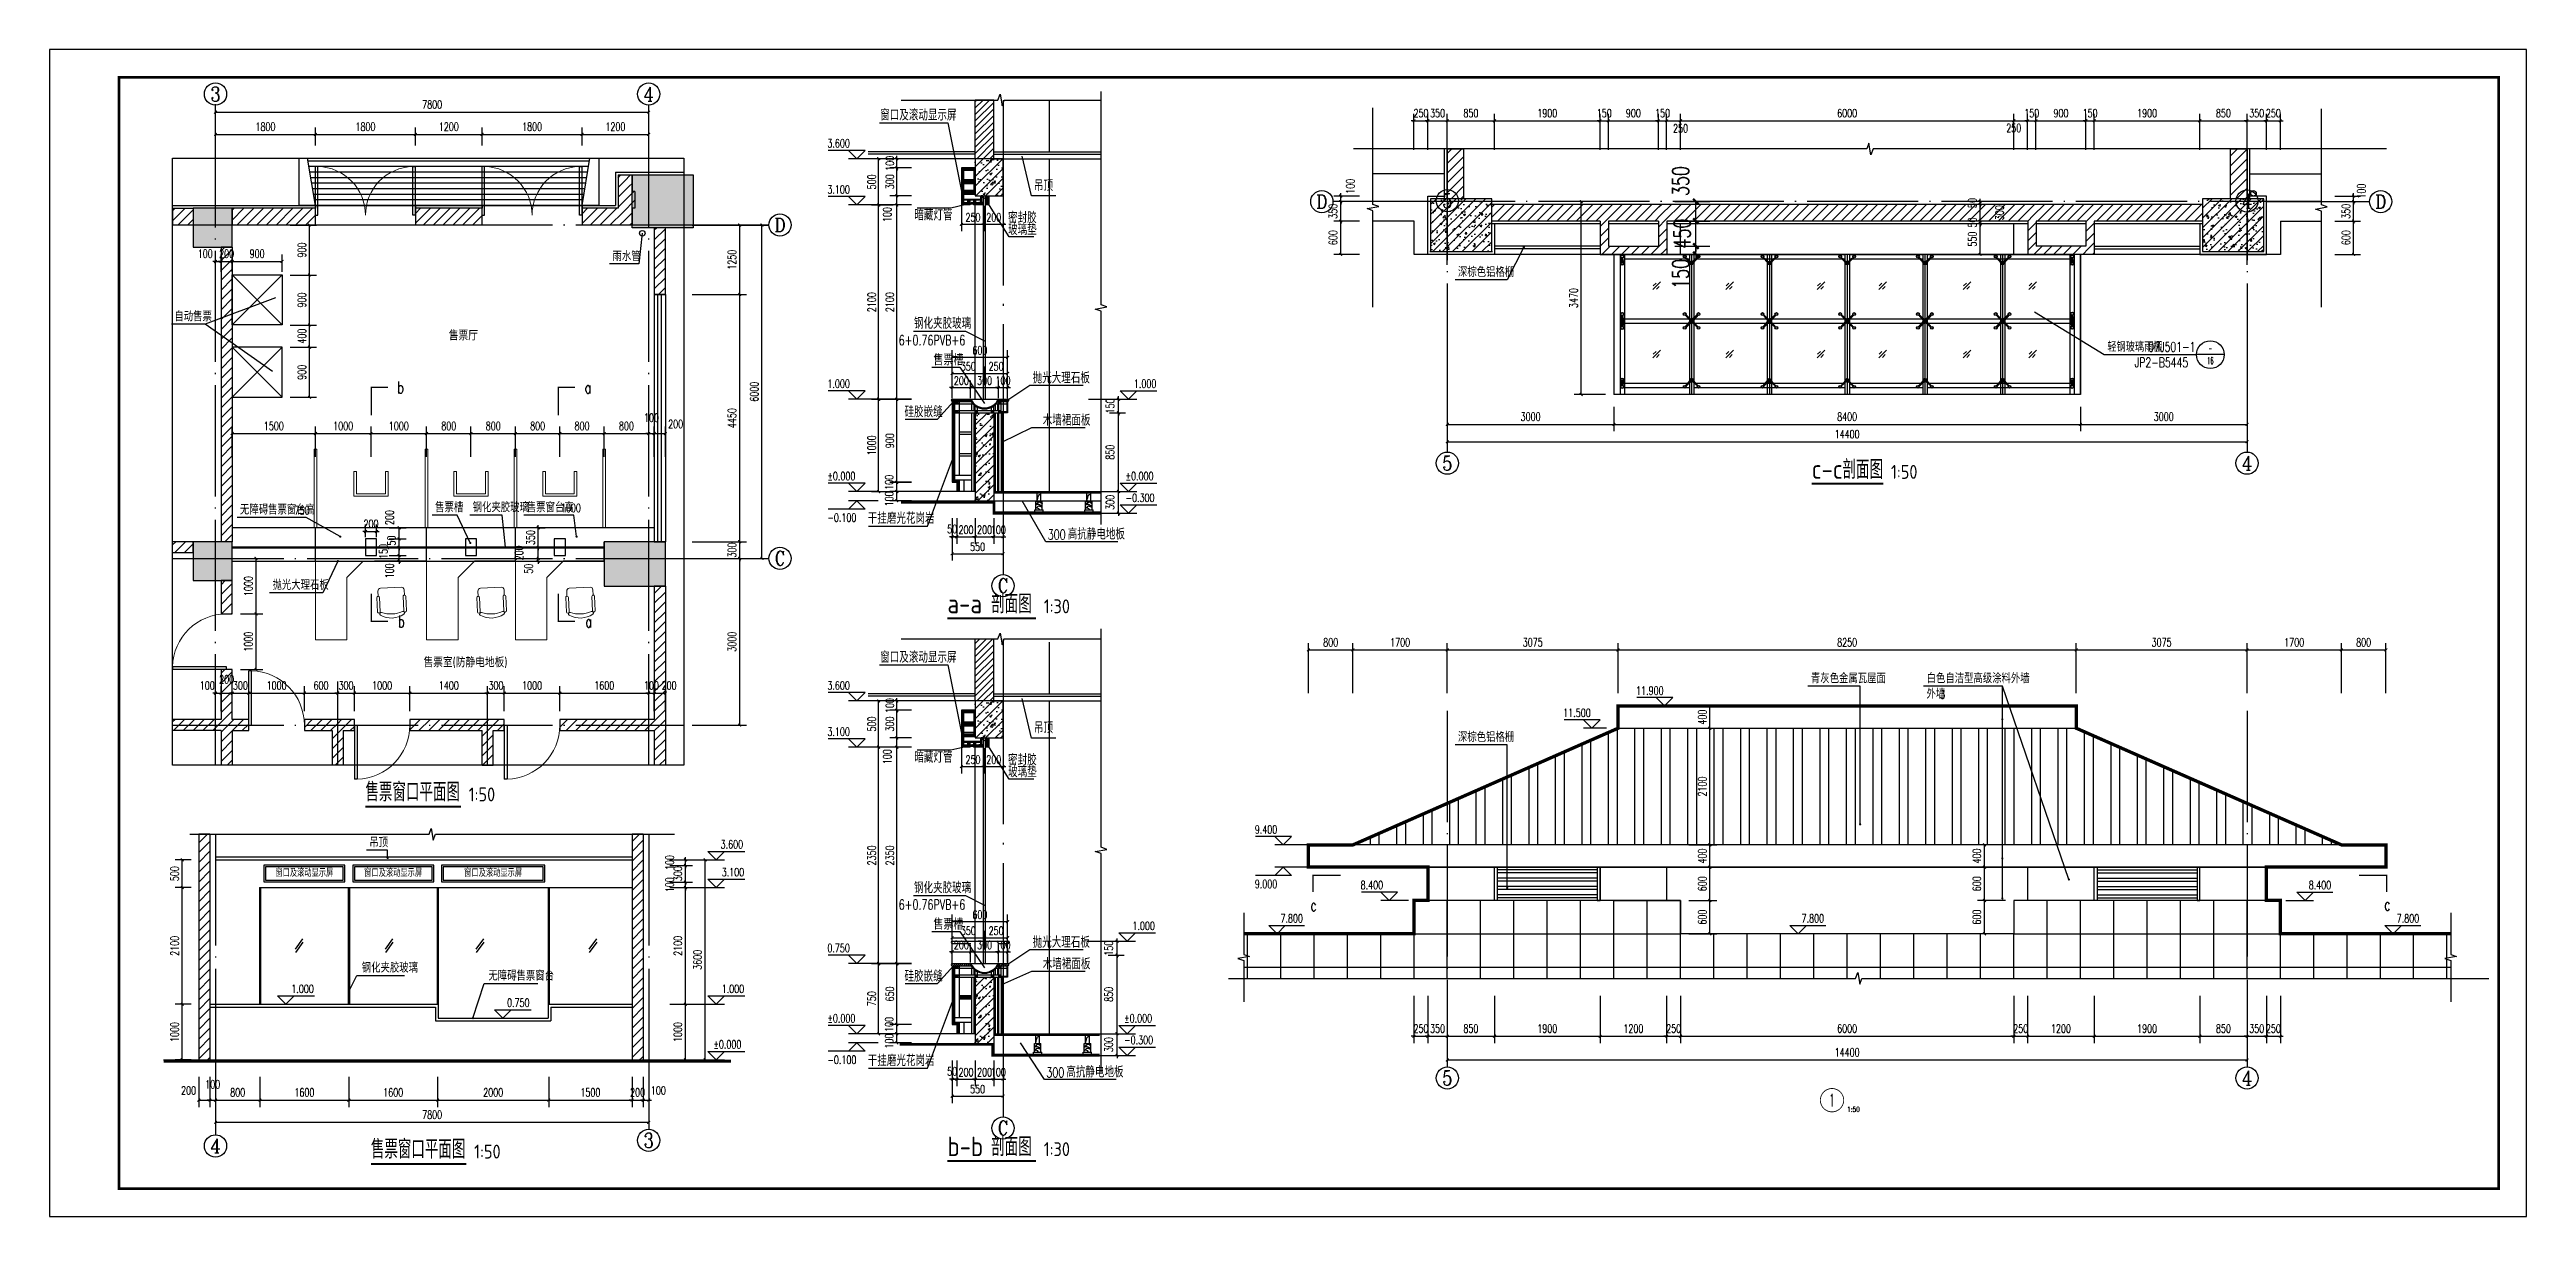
# Model space of a CAD drawing. Extents: x 63793 to 231107, y 20849 to 337643.
# Drawn here: x 139055 to 183655, y 61242 to 82242 of the extents above; entities that cross this region are included whole.
import ezdxf
from ezdxf.enums import TextEntityAlignment as Align

# ---------------------------------------------------------------- set-up
doc = ezdxf.new("R2010")
doc.units = 0
doc.header["$LTSCALE"] = 1000
doc.header["$MEASUREMENT"] = 0
for name, pattern in [('CONTINOUS', [0]), ('DASH', [0.35, 0.25, -0.1]), ('DOTE', [2.42, 2, -0.2, 0.02, -0.2])]:
    doc.linetypes.add(name, pattern=pattern)
for name, color, linetype in [('AXIS', 3, 'Continuous'), ('AXIS_TEXT', 7, 'Continuous'), ('COLUMN', 2, 'Continuous'), ('DIM_ELEV', 3, 'Continuous'), ('DIM_IDEN', 3, 'Continuous'), ('DIM_LEAD', 3, 'Continuous'), ('DIM_SYMB', 3, 'Continuous'), ('DOTE', 1, 'DOTE'), ('LATRINE', 6, 'Continuous'), ('NUM', 7, 'Continuous'), ('PUB_DIM', 3, 'Continuous'), ('PUB_HATCH', 8, 'Continuous'), ('PUB_TEXT', 7, 'Continuous'), ('PUB_TITLE', 4, 'Continuous'), ('SURFACE', 6, 'Continuous'), ('WALL', 2, 'Continuous'), ('WINDOW', 4, 'Continuous'), ('x细实线', 3, 'Continuous'), ('填充', 8, 'Continuous'), ('实体', 2, 'Continuous'), ('家具', 7, 'Continuous'), ('新块$0$2D_ROOF', 144, 'Continuous'), ('新块$0$PUB_DIM', 3, 'Continuous'), ('新块$0$PUB_TEXT', 7, 'Continuous'), ('管道井', 53, 'Continuous'), ('网格', 144, 'Continuous'), ('装修线', 153, 'Continuous')]:
    doc.layers.add(name, color=color, linetype=linetype)
doc.layers.add('新块$0$00_funiture', color=147, linetype='Continuous', lineweight=5)
doc.styles.add('_HZTXT', font='txt.shx', dxfattribs={"width": 0.7, "bigfont": 'HZTXT.shx'})
doc.styles.add('_TCH_AXIS', font='COMPLEX', dxfattribs={"bigfont": 'GBCBIG'})
doc.styles.add('_TCH_DIM', font='SIMPLEX', dxfattribs={"bigfont": 'GBCBIG'})
doc.styles.add('_TCH_DIM_T3', font='SIMPLEX', dxfattribs={"width": 0.705882, "bigfont": 'GBCBIG'})
doc.styles.add('_TCH_LABEL', font='COMPLEX', dxfattribs={"bigfont": 'GBCBIG'})
doc.styles.add('COMPLEX', font='COMPLEX')
doc.styles.add('DIM_FONT', font='SIMPLEX', dxfattribs={"width": 0.7, "bigfont": 'GBCBIG'})
doc.styles.get("Standard").update_dxf_attribs({"font": 'gbenor.shx', "bigfont": 'gbcbig.shx'})
doc.styles.add('宋体', font='SimSun.ttf', dxfattribs={"width": 0.7, "height": 3500})
doc.styles.add('新块$0$_TCH_DIM', font='SIMPLEX', dxfattribs={"bigfont": 'GBCBIG'})
doc.dimstyles.new('_TCH_ARCH&&100', dxfattribs={"dimtxt": 297.5, "dimasz": 100, "dimexe": 250, "dimexo": 300, "dimgap": 100, "dimtad": 1, "dimdec": 0, "dimzin": 0, "dimdsep": 46, "dimtxsty": '_TCH_DIM_T3', "dimblk": 'ARCHTICK', "dimcen": 0.09, "dimclrt": 7, "dimazin": 2, "dimtfac": 1, "dimtdec": 0, "dimtix": 1, "dimtmove": 2, "dimatfit": 3, "dimfxl": 0, "dimtolj": 1, "dimtzin": 0, "dimarcsym": 0})
doc.dimstyles.new('_TCH_ARCH&&30', dxfattribs={"dimtxt": 89.25, "dimasz": 30, "dimexe": 75, "dimexo": 90, "dimgap": 30, "dimtad": 1, "dimdec": 0, "dimzin": 0, "dimdsep": 46, "dimtxsty": '_TCH_DIM_T3', "dimblk": 'ARCHTICK', "dimcen": 0.09, "dimclrt": 7, "dimazin": 2, "dimtfac": 1, "dimtdec": 0, "dimtix": 1, "dimtmove": 2, "dimatfit": 3, "dimldrblk": 'ARCHTICK', "dimfxl": 0, "dimtolj": 1, "dimtzin": 0, "dimarcsym": 0})
doc.dimstyles.new('_TCH_ARCH&&50', dxfattribs={"dimtxt": 148.75, "dimasz": 50, "dimexe": 125, "dimexo": 150, "dimgap": 63.125, "dimtad": 1, "dimdec": 0, "dimzin": 0, "dimdsep": 46, "dimtxsty": '_TCH_DIM_T3', "dimblk": 'ARCHTICK', "dimcen": 0.09, "dimclrt": 7, "dimazin": 2, "dimtfac": 1, "dimtdec": 0, "dimtix": 1, "dimtmove": 2, "dimatfit": 3, "dimfxl": 0, "dimtolj": 1, "dimtzin": 0, "dimarcsym": 0})
doc.dimstyles.new('DIMN30', dxfattribs={"dimscale": 0.3, "dimtxt": 300, "dimasz": 100, "dimexe": 250, "dimexo": 300, "dimgap": 150, "dimtad": 1, "dimdec": 0, "dimzin": 0, "dimdsep": 46, "dimtxsty": 'DIM_FONT', "dimblk": 'ARCHTICK', "dimcen": 0.09, "dimclrt": 7, "dimazin": 2, "dimtfac": 1, "dimtdec": 0, "dimtix": 1, "dimtmove": 2, "dimatfit": 3, "dimfxl": 0, "dimtolj": 1, "dimtzin": 0, "dimarcsym": 0})
pattern_1 = [(45, (-53378.04, 196788.39), (-88.38835, 88.38835), []), (50, (-53378.04, 196788.4), (358.6301, -31.37607), [37.5, -412.5]), (355, (-53378.04, 196788.4), (-69.37567, 376.09607), [30, -330]), (100.4514, (-53348.16, 196785.78), (289.2547, 344.71977), [31.8701, -350.57106]), (46.1842, (-53378.04, 196888.4), (533.6205, -82.7595), [56.25, -618.75]), (96.6356, (-53333.6, 196881.5), (467.3314, 487.0589), [47.8051, -525.8565]), (351.1842, (-53378.04, 196888.4), (467.331, 487.0593), [45, -495]), (21, (-53328.04, 196863.4), (298.45353, -201.30945), [37.5, -412.5]), (326, (-53328.04, 196863.4), (121.65767, 362.575), [30, -330]), (71.4514, (-53303.17, 196846.6), (420.1113, 161.26525), [31.8701, -350.57106]), (37.5, (-53378.04, 196788.39), (6.07993, 166.44693), [0, -326, 0, -335, 0, -331.25]), (7.5, (-53378.04, 196788.39), (131.53477, 197.20586), [0, -191, 0, -318.5, 0, -126.25]), (327.5, (-53489.54, 196788.39), (266.91122, -11.277436), [0, -125, 0, -390, 0, -517.5]), (317.5, (-53539.54, 196788.4), (291.59308, 50.0525), [0, -162.5, 0, -259, 0, -367.5])]
pattern_2 = [(45, (-53378.04, 196878.15), (-88.388383, 88.388383), [])]

msp = doc.modelspace()

# ---------------------------------------------------------------- texts
at = {"layer": 'AXIS_TEXT', "style": '_TCH_AXIS'}
for s, height, p, p2 in [('5', 266.3, (164134.7, 63600.6), (164312.2, 63600.6)), ('4', 254.5, (178526.5, 63606.5), (178720.4, 63606.5))]:
    msp.add_text(s, height=height, dxfattribs=at).set_placement(p, p2, align=Align.FIT)
at = {"layer": 'DIM_LEAD', "char_height": 175, "width": 1595, "attachment_point": 1}
for s, insert in [('售票厅', (146244, 77183.2)), ('售票室(防静电地板)', (145788.2, 71301.8))]:
    msp.add_mtext(s, dxfattribs=dict(at, insert=insert))
at = {"layer": 'PUB_TEXT', "style": '_TCH_DIM'}
for s, height, p in [('雨水管', 168.79, (149191.8, 78436.5)), ('深棕色铝格栅', 168.79, (164414.6, 78151)), ('自动售票', 168.79, (141301.9, 77352.4)), ('无障碍售票窗台高', 168.79, (142484, 73875.6)), ('售票槽', 168.79, (145997, 73917.8)), ('钢化夹胶玻璃', 168.79, (146673.3, 73917.8)), ('售票窗台高', 168.79, (147648.4, 73917.8)), ('抛光大理石板', 168.79, (143069.5, 72520.1)), ('青灰色金属瓦屋面', 168.79, (170769.9, 70840.1)), ('白色自洁型高级涂料外墙', 168.794, (172852.8, 70840.1)), ('外墙', 168.79, (172852.8, 70560.1)), ('深棕色铝格栅', 168.79, (164414.6, 69782.3))]:
    msp.add_text(s, height=height, dxfattribs=at).set_placement(p)
at = {"layer": 'PUB_TEXT'}
for s, height, style, width, p in [('轻钢玻璃雨棚', 175, '_HZTXT', 0.7, (176108.9, 76804.3)), ('07J501-1', 175, '_HZTXT', 0.7, (176843.9, 76804.3)), ('JP2-B5445', 175, '_HZTXT', 0.7, (176598.9, 76524.3)), ('1000', 148.75, '_TCH_DIM', 0.705882, (148262.7, 73917.8)), ('750', 148.75, '_TCH_DIM', 0.705882, (143467, 73875.6)), ('11.900', 148.75, '_TCH_DIM', 0.705882, (167622.8, 70631.3)), ('3', 148.8, '_TCH_DIM', 0.705882, (173098.5, 70560.1)), ('11.500', 148.75, '_TCH_DIM', 0.705882, (166310.8, 70231.3)), ('9.400', 148.75, '_TCH_DIM', 0.705882, (160756.8, 68131.3)), ('3.600', 148.75, '_TCH_DIM', 0.705882, (151138.2, 67863.8)), ('窗口及滚动显示屏', 132.91, '宋体', 0.7, (143121.4, 67368.9)), ('窗口及滚动显示屏', 132.91, '宋体', 0.7, (144721.4, 67368.9)), ('窗口及滚动显示屏', 132.91, '宋体', 0.7, (146521.4, 67368.9)), ('3.100', 148.75, '_TCH_DIM', 0.705882, (151158.2, 67363.8)), ('9.000', 148.75, '_TCH_DIM', 0.705882, (160756.8, 67151.3)), ('8.400', 148.75, '_TCH_DIM', 0.705882, (162663.1, 67131.3)), ('8.400', 148.75, '_TCH_DIM', 0.705882, (179733.9, 67131.3)), ('7.800', 148.75, '_TCH_DIM', 0.705882, (161219.6, 66531.3)), ('7.800', 148.75, '_TCH_DIM', 0.705882, (170601.7, 66531.3)), ('7.800', 148.75, '_TCH_DIM', 0.705882, (181318.8, 66531.3)), ('1.000', 148.75, '_TCH_DIM', 0.705882, (143408.2, 65263.8)), ('0.750', 148.75, '_TCH_DIM', 0.705882, (147293, 65013.8)), ('1.000', 148.75, '_TCH_DIM', 0.705882, (151158.2, 65263.8)), ('%%p0.000', 148.75, '_TCH_DIM', 0.705882, (151008.2, 64263.8)), ('1:50', 89.25, '_TCH_LABEL', 0.705882, (171420.3, 63124.4))]:
    msp.add_text(s, height=height, dxfattribs=dict(at, style=style, width=width)).set_placement(p)
at = {"layer": 'PUB_TEXT', "style": '_HZTXT', "width": 0.7}
for s, height, p, p2 in [('-', 133.4, (177932, 76797.7), (177994.2, 76797.7)), ('16', 125.53, (177904.5, 76579.3), (178021.7, 76579.3))]:
    msp.add_text(s, height=height, dxfattribs=at).set_placement(p, p2, align=Align.FIT)
at = {"layer": 'PUB_TEXT', "linetype": 'CONTINOUS', "style": '_TCH_LABEL', "width": 0.705882}
for s, p in [('b', (145315, 76055.5)), ('a', (148688.6, 76055.5)), ('b', (145327.6, 71843.7)), ('a', (148701.2, 71843.7)), ('c', (161757.1, 66735.7)), ('c', (181090.7, 66748.3))]:
    msp.add_text(s, height=212.5, dxfattribs=at).set_placement(p)
at = {"layer": 'PUB_TEXT'}
for s, height, p in [('c-c', 350, (170784.8, 74516.8)), ('剖面图', 337.59, (171339, 74516.8)), ('1:50', 250, (172211.8, 74516.8)), ('售票窗口平面图', 337.59, (144742.3, 68712.1)), ('1:50', 250, (146601.8, 68712.1)), ('售票窗口平面图', 337.59, (144840.9, 62284.4)), ('1:50', 250, (146700.4, 62284.4))]:
    msp.add_text(s, height=height, dxfattribs=at).set_placement(p)
at = {"layer": 'PUB_TEXT', "style": '_TCH_LABEL'}
msp.add_text('1', height=231.6, dxfattribs=at).set_placement((171100.7, 63218.6), (171200, 63218.6), align=Align.FIT)
at = {"layer": '新块$0$PUB_TEXT', "style": '新块$0$_TCH_DIM'}
for s, p in [('吊顶', (144813.4, 67886.1)), ('钢化夹胶玻璃', (144677, 65632.1)), ('无障碍售票窗台', (146957.1, 65487.6))]:
    msp.add_text(s, height=168.79, dxfattribs=at).set_placement(p)

# ---------------------------------------------------------------- blocks, each defined once
blk = doc.blocks.new('M_C32CXI')
for p, q in [((-188, 275), (87, 275)), ((87, 225), (-188, 225)), ((212, 250), (112, 250)), ((262, 200), (262, -200)), ((-188, -225), (87, -225)), ((87, -275), (-188, -275)), ((212, -250), (112, -250))]:
    blk.add_line(p, q)
for centre, radius, start, end in [((111, 0), 426, 148.1092, 211.8908), ((-227, 210), 28.1, 338.7607, 148.1092), ((314, 0), 552, 158.7607, 201.2393), ((-188, 250), 25, 90, 270), ((87, 250), 25, 270, 90), ((212, 200), 50, 0, 90), ((-227, -210), 28.1, 211.8908, 21.2393), ((-188, -250), 25, 90, 270), ((87, -250), 25, 270, 90), ((212, -200), 50, 270, 0)]:
    blk.add_arc(centre, radius, start, end)
at = {"width": 0.8, "flags": 9}
for tag in ['XSIZE', 'YSIZE']:
    blk.add_attdef(tag, (0, 0), '', height=0.5, dxfattribs=at)
blk = doc.blocks.new('_ArchTick')
at = {"color": 0, "linetype": 'ByBlock', "const_width": 0.4}
blk.add_lwpolyline([(-0.5, -0.5), (0.5, 0.5)], dxfattribs=at)
blk = doc.blocks.new('*D34')
at = {"layer": 'AXIS', "color": 0, "lineweight": -2, "transparency": 16777216}
for p, q in [((7811951, -1237926), (7812124, -1237926)), ((7812049, -1237926), (7812049, -1237896)), ((7812049, -1238160), (7812049, -1237926)), ((7811951, -1238160), (7812124, -1238160)), ((7812049, -1238160), (7812049, -1238190))]:
    blk.add_line(p, q, dxfattribs=at)
at = {"layer": 'Defpoints', "color": 0, "transparency": 16777216}
for p in [(7811861, -1237926), (7812049, -1237926), (7811861, -1238160)]:
    blk.add_point(p, dxfattribs=at)
at = {"layer": 'AXIS', "color": 0, "lineweight": -2, "transparency": 16777216, "xscale": 30, "yscale": 30, "zscale": 30}
for p, rotation in [((7812049, -1237926), 270), ((7812049, -1238160), 90)]:
    blk.add_blockref('_ArchTick', p, dxfattribs=dict(at, rotation=rotation))
at = {"layer": 'AXIS', "color": 7, "transparency": 16777216, "insert": (7811959, -1238043), "char_height": 90, "attachment_point": 5, "rotation": 90, "style": 'DIM_FONT'}
blk.add_mtext('\\A1;300', dxfattribs=at)
blk = doc.blocks.new('*D35')
at = {"layer": 'AXIS', "color": 0, "lineweight": -2, "transparency": 16777216}
for p, q in [((7811951, -1237077), (7812124, -1237077)), ((7812049, -1237926), (7812049, -1237077)), ((7811951, -1237926), (7812124, -1237926))]:
    blk.add_line(p, q, dxfattribs=at)
at = {"layer": 'Defpoints', "color": 0, "transparency": 16777216}
for p in [(7811861, -1237077), (7812049, -1237077), (7811861, -1237926)]:
    blk.add_point(p, dxfattribs=at)
at = {"layer": 'AXIS', "color": 0, "lineweight": -2, "transparency": 16777216, "xscale": 30, "yscale": 30, "zscale": 30}
for p, rotation in [((7812049, -1237077), 90), ((7812049, -1237926), 270)]:
    blk.add_blockref('_ArchTick', p, dxfattribs=dict(at, rotation=rotation))
at = {"layer": 'AXIS', "color": 7, "transparency": 16777216, "insert": (7811959, -1237501), "char_height": 90, "attachment_point": 5, "rotation": 90, "style": 'DIM_FONT'}
blk.add_mtext('\\A1;850', dxfattribs=at)
blk = doc.blocks.new('*D36')
at = {"layer": 'AXIS', "color": 0, "lineweight": -2, "transparency": 16777216}
for p, q in [((7811951, -1236928), (7812124, -1236928)), ((7811951, -1237077), (7812124, -1237077)), ((7812049, -1236928), (7812049, -1236898)), ((7812049, -1237077), (7812049, -1236928)), ((7812049, -1237077), (7812049, -1237107))]:
    blk.add_line(p, q, dxfattribs=at)
at = {"layer": 'Defpoints', "color": 0, "transparency": 16777216}
for p in [(7811861, -1236928), (7811861, -1237077), (7812049, -1236928)]:
    blk.add_point(p, dxfattribs=at)
at = {"layer": 'AXIS', "color": 0, "lineweight": -2, "transparency": 16777216, "xscale": 30, "yscale": 30, "zscale": 30}
for p, rotation in [((7812049, -1236928), 270), ((7812049, -1237077), 90)]:
    blk.add_blockref('_ArchTick', p, dxfattribs=dict(at, rotation=rotation))
at = {"layer": 'AXIS', "color": 7, "transparency": 16777216, "insert": (7811959, -1237002), "char_height": 90, "attachment_point": 5, "rotation": 90, "style": 'DIM_FONT'}
blk.add_mtext('\\A1;150', dxfattribs=at)
blk = doc.blocks.new('*D37')
at = {"layer": 'AXIS', "color": 0, "lineweight": -2, "transparency": 16777216}
for p, q in [((7811936, -1243779), (7812109, -1243779)), ((7812034, -1243779), (7812034, -1243749)), ((7812034, -1244014), (7812034, -1243779)), ((7811936, -1244014), (7812109, -1244014)), ((7812034, -1244014), (7812034, -1244044))]:
    blk.add_line(p, q, dxfattribs=at)
at = {"layer": 'Defpoints', "color": 0, "transparency": 16777216}
for p in [(7811846, -1243779), (7812034, -1243779), (7811846, -1244014)]:
    blk.add_point(p, dxfattribs=at)
at = {"layer": 'AXIS', "color": 0, "lineweight": -2, "transparency": 16777216, "xscale": 30, "yscale": 30, "zscale": 30}
for p, rotation in [((7812034, -1243779), 270), ((7812034, -1244014), 90)]:
    blk.add_blockref('_ArchTick', p, dxfattribs=dict(at, rotation=rotation))
at = {"layer": 'AXIS', "color": 7, "transparency": 16777216, "insert": (7811944, -1243897), "char_height": 90, "attachment_point": 5, "rotation": 90, "style": 'DIM_FONT'}
blk.add_mtext('\\A1;300', dxfattribs=at)
blk = doc.blocks.new('*D38')
at = {"layer": 'AXIS', "color": 0, "lineweight": -2, "transparency": 16777216}
for p, q in [((7811936, -1242931), (7812109, -1242931)), ((7812034, -1243779), (7812034, -1242931)), ((7811936, -1243779), (7812109, -1243779))]:
    blk.add_line(p, q, dxfattribs=at)
at = {"layer": 'Defpoints', "color": 0, "transparency": 16777216}
for p in [(7811846, -1242931), (7812034, -1242931), (7811846, -1243779)]:
    blk.add_point(p, dxfattribs=at)
at = {"layer": 'AXIS', "color": 0, "lineweight": -2, "transparency": 16777216, "xscale": 30, "yscale": 30, "zscale": 30}
for p, rotation in [((7812034, -1242931), 90), ((7812034, -1243779), 270)]:
    blk.add_blockref('_ArchTick', p, dxfattribs=dict(at, rotation=rotation))
at = {"layer": 'AXIS', "color": 7, "transparency": 16777216, "insert": (7811944, -1243355), "char_height": 90, "attachment_point": 5, "rotation": 90, "style": 'DIM_FONT'}
blk.add_mtext('\\A1;850', dxfattribs=at)
blk = doc.blocks.new('*D39')
at = {"layer": 'AXIS', "color": 0, "lineweight": -2, "transparency": 16777216}
for p, q in [((7812034, -1242781), (7812034, -1242751)), ((7811936, -1242781), (7812109, -1242781)), ((7811936, -1242931), (7812109, -1242931)), ((7812034, -1242931), (7812034, -1242781)), ((7812034, -1242931), (7812034, -1242961))]:
    blk.add_line(p, q, dxfattribs=at)
at = {"layer": 'Defpoints', "color": 0, "transparency": 16777216}
for p in [(7811846, -1242781), (7811846, -1242931), (7812034, -1242781)]:
    blk.add_point(p, dxfattribs=at)
at = {"layer": 'AXIS', "color": 0, "lineweight": -2, "transparency": 16777216, "xscale": 30, "yscale": 30, "zscale": 30}
for p, rotation in [((7812034, -1242781), 270), ((7812034, -1242931), 90)]:
    blk.add_blockref('_ArchTick', p, dxfattribs=dict(at, rotation=rotation))
at = {"layer": 'AXIS', "color": 7, "transparency": 16777216, "insert": (7811944, -1242856), "char_height": 90, "attachment_point": 5, "rotation": 90, "style": 'DIM_FONT'}
blk.add_mtext('\\A1;150', dxfattribs=at)
blk = doc.blocks.new('*D51')
at = {"layer": 'AXIS', "color": 0, "lineweight": -2, "transparency": 16777216}
for p, q in [((7810702, -1238414), (7810672, -1238414)), ((7810702, -1238215), (7810702, -1238489)), ((7810702, -1238414), (7810802, -1238414)), ((7810802, -1238215), (7810802, -1238489)), ((7810802, -1238414), (7810832, -1238414))]:
    blk.add_line(p, q, dxfattribs=at)
at = {"layer": 'Defpoints', "color": 0, "transparency": 16777216}
for p in [(7810702, -1238125), (7810802, -1238125), (7810802, -1238414)]:
    blk.add_point(p, dxfattribs=at)
at = {"layer": 'AXIS', "color": 0, "lineweight": -2, "transparency": 16777216, "xscale": 30, "yscale": 30, "zscale": 30}
blk.add_blockref('_ArchTick', (7810702, -1238414), dxfattribs=at)
at = {"layer": 'AXIS', "color": 0, "lineweight": -2, "transparency": 16777216, "xscale": 30, "yscale": 30, "zscale": 30, "rotation": 180}
blk.add_blockref('_ArchTick', (7810802, -1238414), dxfattribs=at)
at = {"layer": 'AXIS', "color": 7, "transparency": 16777216, "insert": (7810752, -1238339), "char_height": 89.2, "attachment_point": 5, "style": '_TCH_DIM_T3'}
blk.add_mtext('\\A1;100', dxfattribs=at)
blk = doc.blocks.new('*D52')
at = {"layer": 'AXIS', "color": 0, "lineweight": -2, "transparency": 16777216}
for p, q in [((7810502, -1238414), (7810472, -1238414)), ((7810502, -1238215), (7810502, -1238489)), ((7810502, -1238414), (7810702, -1238414)), ((7810702, -1238215), (7810702, -1238489)), ((7810702, -1238414), (7810732, -1238414))]:
    blk.add_line(p, q, dxfattribs=at)
at = {"layer": 'Defpoints', "color": 0, "transparency": 16777216}
for p in [(7810502, -1238125), (7810702, -1238125), (7810702, -1238414)]:
    blk.add_point(p, dxfattribs=at)
at = {"layer": 'AXIS', "color": 0, "lineweight": -2, "transparency": 16777216, "xscale": 30, "yscale": 30, "zscale": 30}
blk.add_blockref('_ArchTick', (7810502, -1238414), dxfattribs=at)
at = {"layer": 'AXIS', "color": 0, "lineweight": -2, "transparency": 16777216, "xscale": 30, "yscale": 30, "zscale": 30, "rotation": 180}
blk.add_blockref('_ArchTick', (7810702, -1238414), dxfattribs=at)
at = {"layer": 'AXIS', "color": 7, "transparency": 16777216, "insert": (7810602, -1238339), "char_height": 89.2, "attachment_point": 5, "style": '_TCH_DIM_T3'}
blk.add_mtext('\\A1;200', dxfattribs=at)
blk = doc.blocks.new('*D53')
at = {"layer": 'AXIS', "color": 0, "lineweight": -2, "transparency": 16777216}
for p, q in [((7810302, -1238414), (7810272, -1238414)), ((7810302, -1238215), (7810302, -1238489)), ((7810302, -1238414), (7810502, -1238414)), ((7810502, -1238215), (7810502, -1238489)), ((7810502, -1238414), (7810532, -1238414))]:
    blk.add_line(p, q, dxfattribs=at)
at = {"layer": 'Defpoints', "color": 0, "transparency": 16777216}
for p in [(7810302, -1238125), (7810502, -1238125), (7810502, -1238414)]:
    blk.add_point(p, dxfattribs=at)
at = {"layer": 'AXIS', "color": 0, "lineweight": -2, "transparency": 16777216, "xscale": 30, "yscale": 30, "zscale": 30}
blk.add_blockref('_ArchTick', (7810302, -1238414), dxfattribs=at)
at = {"layer": 'AXIS', "color": 0, "lineweight": -2, "transparency": 16777216, "xscale": 30, "yscale": 30, "zscale": 30, "rotation": 180}
blk.add_blockref('_ArchTick', (7810502, -1238414), dxfattribs=at)
at = {"layer": 'AXIS', "color": 7, "transparency": 16777216, "insert": (7810402, -1238339), "char_height": 89.2, "attachment_point": 5, "style": '_TCH_DIM_T3'}
blk.add_mtext('\\A1;200', dxfattribs=at)
blk = doc.blocks.new('*D54')
at = {"layer": 'AXIS', "color": 0, "lineweight": -2, "transparency": 16777216}
for p, q in [((7810253, -1238414), (7810223, -1238414)), ((7810253, -1238215), (7810253, -1238489)), ((7810253, -1238414), (7810303, -1238414)), ((7810303, -1238215), (7810303, -1238489)), ((7810303, -1238414), (7810333, -1238414))]:
    blk.add_line(p, q, dxfattribs=at)
at = {"layer": 'Defpoints', "color": 0, "transparency": 16777216}
for p in [(7810253, -1238125), (7810303, -1238125), (7810303, -1238414)]:
    blk.add_point(p, dxfattribs=at)
at = {"layer": 'AXIS', "color": 0, "lineweight": -2, "transparency": 16777216, "xscale": 30, "yscale": 30, "zscale": 30}
blk.add_blockref('_ArchTick', (7810253, -1238414), dxfattribs=at)
at = {"layer": 'AXIS', "color": 0, "lineweight": -2, "transparency": 16777216, "xscale": 30, "yscale": 30, "zscale": 30, "rotation": 180}
blk.add_blockref('_ArchTick', (7810303, -1238414), dxfattribs=at)
at = {"layer": 'AXIS', "color": 7, "transparency": 16777216, "insert": (7810253, -1238331), "char_height": 89.2, "attachment_point": 5, "style": '_TCH_DIM_T3'}
blk.add_mtext('\\A1;50', dxfattribs=at)
blk = doc.blocks.new('*D55')
at = {"layer": 'AXIS', "color": 0, "lineweight": -2, "transparency": 16777216}
for p, q in [((7810252, -1238398), (7810252, -1238672)), ((7810802, -1238398), (7810802, -1238672)), ((7810252, -1238597), (7810802, -1238597))]:
    blk.add_line(p, q, dxfattribs=at)
at = {"layer": 'Defpoints', "color": 0, "transparency": 16777216}
for p in [(7810252, -1238308), (7810802, -1238308), (7810802, -1238597)]:
    blk.add_point(p, dxfattribs=at)
at = {"layer": 'AXIS', "color": 0, "lineweight": -2, "transparency": 16777216, "xscale": 30, "yscale": 30, "zscale": 30, "rotation": 180}
blk.add_blockref('_ArchTick', (7810252, -1238597), dxfattribs=at)
at = {"layer": 'AXIS', "color": 0, "lineweight": -2, "transparency": 16777216, "xscale": 30, "yscale": 30, "zscale": 30}
blk.add_blockref('_ArchTick', (7810802, -1238597), dxfattribs=at)
at = {"layer": 'AXIS', "color": 7, "transparency": 16777216, "insert": (7810527, -1238523), "char_height": 89.2, "attachment_point": 5, "style": '_TCH_DIM_T3'}
blk.add_mtext('\\A1;550', dxfattribs=at)
blk = doc.blocks.new('*D56')
at = {"layer": 'AXIS', "color": 0, "lineweight": -2, "transparency": 16777216}
for p, q in [((7809812, -1237926), (7809579, -1237926)), ((7809654, -1238026), (7809654, -1237926)), ((7809812, -1238026), (7809579, -1238026))]:
    blk.add_line(p, q, dxfattribs=at)
at = {"layer": 'Defpoints', "color": 0, "transparency": 16777216}
for p in [(7809654, -1237926), (7809902, -1237926), (7809902, -1238026)]:
    blk.add_point(p, dxfattribs=at)
at = {"layer": 'AXIS', "color": 0, "lineweight": -2, "transparency": 16777216, "xscale": 30, "yscale": 30, "zscale": 30}
for p, rotation in [((7809654, -1237926), 90), ((7809654, -1238026), 270)]:
    blk.add_blockref('_ArchTick', p, dxfattribs=dict(at, rotation=rotation))
at = {"layer": 'AXIS', "color": 7, "transparency": 16777216, "insert": (7809572, -1238005), "char_height": 89.2, "attachment_point": 5, "rotation": 90, "style": '_TCH_DIM_T3'}
blk.add_mtext('\\A1;100', dxfattribs=at)
blk = doc.blocks.new('*D57')
at = {"layer": 'AXIS', "color": 0, "lineweight": -2, "transparency": 16777216}
for p, q in [((7809812, -1237826), (7809579, -1237826)), ((7809812, -1237926), (7809579, -1237926)), ((7809654, -1237926), (7809654, -1237826))]:
    blk.add_line(p, q, dxfattribs=at)
at = {"layer": 'Defpoints', "color": 0, "transparency": 16777216}
for p in [(7809654, -1237826), (7809902, -1237826), (7809902, -1237926)]:
    blk.add_point(p, dxfattribs=at)
at = {"layer": 'AXIS', "color": 0, "lineweight": -2, "transparency": 16777216, "xscale": 30, "yscale": 30, "zscale": 30}
for p, rotation in [((7809654, -1237826), 90), ((7809654, -1237926), 270)]:
    blk.add_blockref('_ArchTick', p, dxfattribs=dict(at, rotation=rotation))
at = {"layer": 'AXIS', "color": 7, "transparency": 16777216, "insert": (7809572, -1237826), "char_height": 89.2, "attachment_point": 5, "rotation": 90, "style": '_TCH_DIM_T3'}
blk.add_mtext('\\A1;100', dxfattribs=at)
blk = doc.blocks.new('*D58')
at = {"layer": 'AXIS', "color": 0, "lineweight": -2, "transparency": 16777216}
for p, q in [((7809812, -1236928), (7809579, -1236928)), ((7809654, -1237828), (7809654, -1236928)), ((7809812, -1237828), (7809579, -1237828))]:
    blk.add_line(p, q, dxfattribs=at)
at = {"layer": 'Defpoints', "color": 0, "transparency": 16777216}
for p in [(7809654, -1236928), (7809902, -1236928), (7809902, -1237828)]:
    blk.add_point(p, dxfattribs=at)
at = {"layer": 'AXIS', "color": 0, "lineweight": -2, "transparency": 16777216, "xscale": 30, "yscale": 30, "zscale": 30}
for p, rotation in [((7809654, -1236928), 90), ((7809654, -1237828), 270)]:
    blk.add_blockref('_ArchTick', p, dxfattribs=dict(at, rotation=rotation))
at = {"layer": 'AXIS', "color": 7, "transparency": 16777216, "insert": (7809579, -1237378), "char_height": 89.2, "attachment_point": 5, "rotation": 90, "style": '_TCH_DIM_T3'}
blk.add_mtext('\\A1;900', dxfattribs=at)
blk = doc.blocks.new('*D59')
at = {"layer": 'AXIS', "color": 0, "lineweight": -2, "transparency": 16777216}
for p, q in [((7809812, -1234832), (7809579, -1234832)), ((7809654, -1236932), (7809654, -1234832)), ((7809812, -1236932), (7809579, -1236932))]:
    blk.add_line(p, q, dxfattribs=at)
at = {"layer": 'Defpoints', "color": 0, "transparency": 16777216}
for p in [(7809654, -1234832), (7809902, -1234832), (7809902, -1236932)]:
    blk.add_point(p, dxfattribs=at)
at = {"layer": 'AXIS', "color": 0, "lineweight": -2, "transparency": 16777216, "xscale": 30, "yscale": 30, "zscale": 30}
for p, rotation in [((7809654, -1234832), 90), ((7809654, -1236932), 270)]:
    blk.add_blockref('_ArchTick', p, dxfattribs=dict(at, rotation=rotation))
at = {"layer": 'AXIS', "color": 7, "transparency": 16777216, "insert": (7809579, -1235882), "char_height": 89.2, "attachment_point": 5, "rotation": 90, "style": '_TCH_DIM_T3'}
blk.add_mtext('\\A1;2100', dxfattribs=at)
blk = doc.blocks.new('*D60')
at = {"layer": 'AXIS', "color": 0, "lineweight": -2, "transparency": 16777216}
for p, q in [((7809812, -1234432), (7809579, -1234432)), ((7809654, -1234733), (7809654, -1234432)), ((7809812, -1234733), (7809579, -1234733))]:
    blk.add_line(p, q, dxfattribs=at)
at = {"layer": 'Defpoints', "color": 0, "transparency": 16777216}
for p in [(7809654, -1234432), (7809902, -1234432), (7809902, -1234733)]:
    blk.add_point(p, dxfattribs=at)
at = {"layer": 'AXIS', "color": 0, "lineweight": -2, "transparency": 16777216, "xscale": 30, "yscale": 30, "zscale": 30}
for p, rotation in [((7809654, -1234432), 90), ((7809654, -1234733), 270)]:
    blk.add_blockref('_ArchTick', p, dxfattribs=dict(at, rotation=rotation))
at = {"layer": 'AXIS', "color": 7, "transparency": 16777216, "insert": (7809579, -1234582), "char_height": 89.2, "attachment_point": 5, "rotation": 90, "style": '_TCH_DIM_T3'}
blk.add_mtext('\\A1;300', dxfattribs=at)
blk = doc.blocks.new('*D61')
at = {"layer": 'AXIS', "color": 0, "lineweight": -2, "transparency": 16777216}
for p, q in [((7809812, -1234733), (7809579, -1234733)), ((7809812, -1234832), (7809579, -1234832)), ((7809654, -1234832), (7809654, -1234733))]:
    blk.add_line(p, q, dxfattribs=at)
at = {"layer": 'Defpoints', "color": 0, "transparency": 16777216}
for p in [(7809654, -1234733), (7809902, -1234733), (7809902, -1234832)]:
    blk.add_point(p, dxfattribs=at)
at = {"layer": 'AXIS', "color": 0, "lineweight": -2, "transparency": 16777216, "xscale": 30, "yscale": 30, "zscale": 30}
for p, rotation in [((7809654, -1234733), 90), ((7809654, -1234832), 270)]:
    blk.add_blockref('_ArchTick', p, dxfattribs=dict(at, rotation=rotation))
at = {"layer": 'AXIS', "color": 7, "transparency": 16777216, "insert": (7809551, -1234936), "char_height": 89.2, "attachment_point": 5, "rotation": 90, "style": '_TCH_DIM_T3'}
blk.add_mtext('\\A1;100', dxfattribs=at)
blk = doc.blocks.new('*D62')
at = {"layer": 'AXIS', "color": 0, "lineweight": -2, "transparency": 16777216}
for p, q in [((7809812, -1234333), (7809579, -1234333)), ((7809812, -1234433), (7809579, -1234433)), ((7809654, -1234333), (7809654, -1234303)), ((7809654, -1234433), (7809654, -1234333)), ((7809654, -1234433), (7809654, -1234463))]:
    blk.add_line(p, q, dxfattribs=at)
at = {"layer": 'Defpoints', "color": 0, "transparency": 16777216}
for p in [(7809654, -1234333), (7809902, -1234333), (7809902, -1234433)]:
    blk.add_point(p, dxfattribs=at)
at = {"layer": 'AXIS', "color": 0, "lineweight": -2, "transparency": 16777216, "xscale": 30, "yscale": 30, "zscale": 30}
for p, rotation in [((7809654, -1234333), 270), ((7809654, -1234433), 90)]:
    blk.add_blockref('_ArchTick', p, dxfattribs=dict(at, rotation=rotation))
at = {"layer": 'AXIS', "color": 7, "transparency": 16777216, "insert": (7809579, -1234383), "char_height": 89.2, "attachment_point": 5, "rotation": 90, "style": '_TCH_DIM_T3'}
blk.add_mtext('\\A1;100', dxfattribs=at)
blk = doc.blocks.new('*D63')
at = {"layer": 'AXIS', "color": 0, "lineweight": -2, "transparency": 16777216}
for p, q in [((7809617, -1236928), (7809383, -1236928)), ((7809458, -1237928), (7809458, -1236928)), ((7809617, -1237928), (7809383, -1237928))]:
    blk.add_line(p, q, dxfattribs=at)
at = {"layer": 'Defpoints', "color": 0, "transparency": 16777216}
for p in [(7809458, -1236928), (7809707, -1236928), (7809707, -1237928)]:
    blk.add_point(p, dxfattribs=at)
at = {"layer": 'AXIS', "color": 0, "lineweight": -2, "transparency": 16777216, "xscale": 30, "yscale": 30, "zscale": 30}
for p, rotation in [((7809458, -1236928), 90), ((7809458, -1237928), 270)]:
    blk.add_blockref('_ArchTick', p, dxfattribs=dict(at, rotation=rotation))
at = {"layer": 'AXIS', "color": 7, "transparency": 16777216, "insert": (7809384, -1237428), "char_height": 89.2, "attachment_point": 5, "rotation": 90, "style": '_TCH_DIM_T3'}
blk.add_mtext('\\A1;1000', dxfattribs=at)
blk = doc.blocks.new('*D64')
at = {"layer": 'AXIS', "color": 0, "lineweight": -2, "transparency": 16777216}
for p, q in [((7809617, -1234832), (7809383, -1234832)), ((7809458, -1236932), (7809458, -1234832)), ((7809617, -1236932), (7809383, -1236932))]:
    blk.add_line(p, q, dxfattribs=at)
at = {"layer": 'Defpoints', "color": 0, "transparency": 16777216}
for p in [(7809458, -1234832), (7809707, -1234832), (7809707, -1236932)]:
    blk.add_point(p, dxfattribs=at)
at = {"layer": 'AXIS', "color": 0, "lineweight": -2, "transparency": 16777216, "xscale": 30, "yscale": 30, "zscale": 30}
for p, rotation in [((7809458, -1234832), 90), ((7809458, -1236932), 270)]:
    blk.add_blockref('_ArchTick', p, dxfattribs=dict(at, rotation=rotation))
at = {"layer": 'AXIS', "color": 7, "transparency": 16777216, "insert": (7809384, -1235882), "char_height": 89.2, "attachment_point": 5, "rotation": 90, "style": '_TCH_DIM_T3'}
blk.add_mtext('\\A1;2100', dxfattribs=at)
blk = doc.blocks.new('*D65')
at = {"layer": 'AXIS', "color": 0, "lineweight": -2, "transparency": 16777216}
for p, q in [((7809617, -1234333), (7809383, -1234333)), ((7809458, -1234833), (7809458, -1234333)), ((7809617, -1234833), (7809383, -1234833))]:
    blk.add_line(p, q, dxfattribs=at)
at = {"layer": 'Defpoints', "color": 0, "transparency": 16777216}
for p in [(7809458, -1234333), (7809707, -1234333), (7809707, -1234833)]:
    blk.add_point(p, dxfattribs=at)
at = {"layer": 'AXIS', "color": 0, "lineweight": -2, "transparency": 16777216, "xscale": 30, "yscale": 30, "zscale": 30}
for p, rotation in [((7809458, -1234333), 90), ((7809458, -1234833), 270)]:
    blk.add_blockref('_ArchTick', p, dxfattribs=dict(at, rotation=rotation))
at = {"layer": 'AXIS', "color": 7, "transparency": 16777216, "insert": (7809384, -1234583), "char_height": 89.2, "attachment_point": 5, "rotation": 90, "style": '_TCH_DIM_T3'}
blk.add_mtext('\\A1;500', dxfattribs=at)
blk = doc.blocks.new('*D66')
at = {"layer": 'AXIS', "color": 0, "lineweight": -2, "transparency": 16777216}
for p, q in [((7810252, -1236802), (7810222, -1236802)), ((7810252, -1236919), (7810252, -1236727)), ((7810252, -1236802), (7810452, -1236802)), ((7810452, -1236919), (7810452, -1236727)), ((7810452, -1236802), (7810482, -1236802))]:
    blk.add_line(p, q, dxfattribs=at)
at = {"layer": 'Defpoints', "color": 0, "transparency": 16777216}
for p in [(7810452, -1236802), (7810252, -1237009), (7810452, -1237009)]:
    blk.add_point(p, dxfattribs=at)
at = {"layer": 'AXIS', "color": 0, "lineweight": -2, "transparency": 16777216, "xscale": 30, "yscale": 30, "zscale": 30}
blk.add_blockref('_ArchTick', (7810252, -1236802), dxfattribs=at)
at = {"layer": 'AXIS', "color": 0, "lineweight": -2, "transparency": 16777216, "xscale": 30, "yscale": 30, "zscale": 30, "rotation": 180}
blk.add_blockref('_ArchTick', (7810452, -1236802), dxfattribs=at)
at = {"layer": 'AXIS', "color": 7, "transparency": 16777216, "insert": (7810352, -1236728), "char_height": 89.2, "attachment_point": 5, "style": '_TCH_DIM_T3'}
blk.add_mtext('\\A1;200', dxfattribs=at)
blk = doc.blocks.new('*D67')
at = {"layer": 'AXIS', "color": 0, "lineweight": -2, "transparency": 16777216}
for p, q in [((7810452, -1236919), (7810452, -1236727)), ((7810452, -1236802), (7810752, -1236802)), ((7810752, -1236919), (7810752, -1236727))]:
    blk.add_line(p, q, dxfattribs=at)
at = {"layer": 'Defpoints', "color": 0, "transparency": 16777216}
for p in [(7810752, -1236802), (7810452, -1237009), (7810752, -1237009)]:
    blk.add_point(p, dxfattribs=at)
at = {"layer": 'AXIS', "color": 0, "lineweight": -2, "transparency": 16777216, "xscale": 30, "yscale": 30, "zscale": 30, "rotation": 180}
blk.add_blockref('_ArchTick', (7810452, -1236802), dxfattribs=at)
at = {"layer": 'AXIS', "color": 0, "lineweight": -2, "transparency": 16777216, "xscale": 30, "yscale": 30, "zscale": 30}
blk.add_blockref('_ArchTick', (7810752, -1236802), dxfattribs=at)
at = {"layer": 'AXIS', "color": 7, "transparency": 16777216, "insert": (7810602, -1236728), "char_height": 89.2, "attachment_point": 5, "style": '_TCH_DIM_T3'}
blk.add_mtext('\\A1;300', dxfattribs=at)
blk = doc.blocks.new('*D68')
at = {"layer": 'AXIS', "color": 0, "lineweight": -2, "transparency": 16777216}
for p, q in [((7810352, -1234842), (7810352, -1235116)), ((7810602, -1234842), (7810602, -1235116)), ((7810352, -1235041), (7810602, -1235041))]:
    blk.add_line(p, q, dxfattribs=at)
at = {"layer": 'Defpoints', "color": 0, "transparency": 16777216}
for p in [(7810352, -1234752), (7810602, -1234752), (7810602, -1235041)]:
    blk.add_point(p, dxfattribs=at)
at = {"layer": 'AXIS', "color": 0, "lineweight": -2, "transparency": 16777216, "xscale": 30, "yscale": 30, "zscale": 30, "rotation": 180}
blk.add_blockref('_ArchTick', (7810352, -1235041), dxfattribs=at)
at = {"layer": 'AXIS', "color": 0, "lineweight": -2, "transparency": 16777216, "xscale": 30, "yscale": 30, "zscale": 30}
blk.add_blockref('_ArchTick', (7810602, -1235041), dxfattribs=at)
at = {"layer": 'AXIS', "color": 7, "transparency": 16777216, "insert": (7810477, -1234966), "char_height": 89.2, "attachment_point": 5, "style": '_TCH_DIM_T3'}
blk.add_mtext('\\A1;250', dxfattribs=at)
blk = doc.blocks.new('*D69')
at = {"layer": 'AXIS', "color": 0, "lineweight": -2, "transparency": 16777216}
for p, q in [((7810602, -1234842), (7810602, -1235116)), ((7810802, -1234842), (7810802, -1235116)), ((7810602, -1235041), (7810572, -1235041)), ((7810602, -1235041), (7810802, -1235041)), ((7810802, -1235041), (7810832, -1235041))]:
    blk.add_line(p, q, dxfattribs=at)
at = {"layer": 'Defpoints', "color": 0, "transparency": 16777216}
for p in [(7810602, -1234752), (7810802, -1234752), (7810802, -1235041)]:
    blk.add_point(p, dxfattribs=at)
at = {"layer": 'AXIS', "color": 0, "lineweight": -2, "transparency": 16777216, "xscale": 30, "yscale": 30, "zscale": 30}
blk.add_blockref('_ArchTick', (7810602, -1235041), dxfattribs=at)
at = {"layer": 'AXIS', "color": 0, "lineweight": -2, "transparency": 16777216, "xscale": 30, "yscale": 30, "zscale": 30, "rotation": 180}
blk.add_blockref('_ArchTick', (7810802, -1235041), dxfattribs=at)
at = {"layer": 'AXIS', "color": 7, "transparency": 16777216, "insert": (7810702, -1234966), "char_height": 89.2, "attachment_point": 5, "style": '_TCH_DIM_T3'}
blk.add_mtext('\\A1;200', dxfattribs=at)
blk = doc.blocks.new('*D70')
at = {"layer": 'AXIS', "color": 0, "lineweight": -2, "transparency": 16777216}
for p, q in [((7810752, -1236802), (7810722, -1236802)), ((7810752, -1236919), (7810752, -1236727)), ((7810752, -1236802), (7810852, -1236802)), ((7810852, -1236919), (7810852, -1236727)), ((7810852, -1236802), (7810882, -1236802))]:
    blk.add_line(p, q, dxfattribs=at)
at = {"layer": 'Defpoints', "color": 0, "transparency": 16777216}
for p in [(7810852, -1236802), (7810752, -1237009), (7810852, -1237009)]:
    blk.add_point(p, dxfattribs=at)
at = {"layer": 'AXIS', "color": 0, "lineweight": -2, "transparency": 16777216, "xscale": 30, "yscale": 30, "zscale": 30}
blk.add_blockref('_ArchTick', (7810752, -1236802), dxfattribs=at)
at = {"layer": 'AXIS', "color": 0, "lineweight": -2, "transparency": 16777216, "xscale": 30, "yscale": 30, "zscale": 30, "rotation": 180}
blk.add_blockref('_ArchTick', (7810852, -1236802), dxfattribs=at)
at = {"layer": 'AXIS', "color": 7, "transparency": 16777216, "insert": (7810802, -1236728), "char_height": 89.2, "attachment_point": 5, "style": '_TCH_DIM_T3'}
blk.add_mtext('\\A1;100', dxfattribs=at)
blk = doc.blocks.new('*D71')
at = {"layer": 'AXIS', "color": 0, "lineweight": -2, "transparency": 16777216}
for p, q in [((7810602, -1236766), (7810602, -1236575)), ((7810852, -1236766), (7810852, -1236575)), ((7810602, -1236650), (7810852, -1236650))]:
    blk.add_line(p, q, dxfattribs=at)
at = {"layer": 'Defpoints', "color": 0, "transparency": 16777216}
for p in [(7810602, -1236856), (7810852, -1236650), (7810852, -1236856)]:
    blk.add_point(p, dxfattribs=at)
at = {"layer": 'AXIS', "color": 0, "lineweight": -2, "transparency": 16777216, "xscale": 30, "yscale": 30, "zscale": 30, "rotation": 180}
blk.add_blockref('_ArchTick', (7810602, -1236650), dxfattribs=at)
at = {"layer": 'AXIS', "color": 0, "lineweight": -2, "transparency": 16777216, "xscale": 30, "yscale": 30, "zscale": 30}
blk.add_blockref('_ArchTick', (7810852, -1236650), dxfattribs=at)
at = {"layer": 'AXIS', "color": 7, "transparency": 16777216, "insert": (7810727, -1236575), "char_height": 89.2, "attachment_point": 5, "style": '_TCH_DIM_T3'}
blk.add_mtext('\\A1;250', dxfattribs=at)
blk = doc.blocks.new('*D72')
at = {"layer": 'AXIS', "color": 0, "lineweight": -2, "transparency": 16777216}
for p, q in [((7810252, -1236766), (7810252, -1236575)), ((7810602, -1236766), (7810602, -1236575)), ((7810252, -1236650), (7810602, -1236650))]:
    blk.add_line(p, q, dxfattribs=at)
at = {"layer": 'Defpoints', "color": 0, "transparency": 16777216}
for p in [(7810252, -1236856), (7810602, -1236650), (7810602, -1236856)]:
    blk.add_point(p, dxfattribs=at)
at = {"layer": 'AXIS', "color": 0, "lineweight": -2, "transparency": 16777216, "xscale": 30, "yscale": 30, "zscale": 30, "rotation": 180}
blk.add_blockref('_ArchTick', (7810252, -1236650), dxfattribs=at)
at = {"layer": 'AXIS', "color": 0, "lineweight": -2, "transparency": 16777216, "xscale": 30, "yscale": 30, "zscale": 30}
blk.add_blockref('_ArchTick', (7810602, -1236650), dxfattribs=at)
at = {"layer": 'AXIS', "color": 7, "transparency": 16777216, "insert": (7810427, -1236575), "char_height": 89.2, "attachment_point": 5, "style": '_TCH_DIM_T3'}
blk.add_mtext('\\A1;350', dxfattribs=at)
blk = doc.blocks.new('*D73')
at = {"layer": 'AXIS', "color": 0, "lineweight": -2, "transparency": 16777216}
for p, q in [((7810252, -1236592), (7810252, -1236401)), ((7810252, -1236476), (7810852, -1236476)), ((7810852, -1236592), (7810852, -1236401))]:
    blk.add_line(p, q, dxfattribs=at)
at = {"layer": 'Defpoints', "color": 0, "transparency": 16777216}
for p in [(7810852, -1236476), (7810252, -1236682), (7810852, -1236682)]:
    blk.add_point(p, dxfattribs=at)
at = {"layer": 'AXIS', "color": 0, "lineweight": -2, "transparency": 16777216, "xscale": 30, "yscale": 30, "zscale": 30, "rotation": 180}
blk.add_blockref('_ArchTick', (7810252, -1236476), dxfattribs=at)
at = {"layer": 'AXIS', "color": 0, "lineweight": -2, "transparency": 16777216, "xscale": 30, "yscale": 30, "zscale": 30}
blk.add_blockref('_ArchTick', (7810852, -1236476), dxfattribs=at)
at = {"layer": 'AXIS', "color": 7, "transparency": 16777216, "insert": (7810552, -1236401), "char_height": 89.2, "attachment_point": 5, "style": '_TCH_DIM_T3'}
blk.add_mtext('\\A1;600', dxfattribs=at)
blk = doc.blocks.new('*D74')
at = {"layer": 'AXIS', "color": 0, "lineweight": -2, "transparency": 16777216}
for p, q in [((7810702, -1244070), (7810702, -1244344)), ((7810802, -1244070), (7810802, -1244344)), ((7810702, -1244269), (7810672, -1244269)), ((7810702, -1244269), (7810802, -1244269)), ((7810802, -1244269), (7810832, -1244269))]:
    blk.add_line(p, q, dxfattribs=at)
at = {"layer": 'Defpoints', "color": 0, "transparency": 16777216}
for p in [(7810702, -1243980), (7810802, -1243980), (7810802, -1244269)]:
    blk.add_point(p, dxfattribs=at)
at = {"layer": 'AXIS', "color": 0, "lineweight": -2, "transparency": 16777216, "xscale": 30, "yscale": 30, "zscale": 30}
blk.add_blockref('_ArchTick', (7810702, -1244269), dxfattribs=at)
at = {"layer": 'AXIS', "color": 0, "lineweight": -2, "transparency": 16777216, "xscale": 30, "yscale": 30, "zscale": 30, "rotation": 180}
blk.add_blockref('_ArchTick', (7810802, -1244269), dxfattribs=at)
at = {"layer": 'AXIS', "color": 7, "transparency": 16777216, "insert": (7810752, -1244195), "char_height": 89.2, "attachment_point": 5, "style": '_TCH_DIM_T3'}
blk.add_mtext('\\A1;100', dxfattribs=at)
blk = doc.blocks.new('*D75')
at = {"layer": 'AXIS', "color": 0, "lineweight": -2, "transparency": 16777216}
for p, q in [((7810502, -1244070), (7810502, -1244344)), ((7810702, -1244070), (7810702, -1244344)), ((7810502, -1244269), (7810472, -1244269)), ((7810502, -1244269), (7810702, -1244269)), ((7810702, -1244269), (7810732, -1244269))]:
    blk.add_line(p, q, dxfattribs=at)
at = {"layer": 'Defpoints', "color": 0, "transparency": 16777216}
for p in [(7810502, -1243980), (7810702, -1243980), (7810702, -1244269)]:
    blk.add_point(p, dxfattribs=at)
at = {"layer": 'AXIS', "color": 0, "lineweight": -2, "transparency": 16777216, "xscale": 30, "yscale": 30, "zscale": 30}
blk.add_blockref('_ArchTick', (7810502, -1244269), dxfattribs=at)
at = {"layer": 'AXIS', "color": 0, "lineweight": -2, "transparency": 16777216, "xscale": 30, "yscale": 30, "zscale": 30, "rotation": 180}
blk.add_blockref('_ArchTick', (7810702, -1244269), dxfattribs=at)
at = {"layer": 'AXIS', "color": 7, "transparency": 16777216, "insert": (7810602, -1244195), "char_height": 89.2, "attachment_point": 5, "style": '_TCH_DIM_T3'}
blk.add_mtext('\\A1;200', dxfattribs=at)
blk = doc.blocks.new('*D76')
at = {"layer": 'AXIS', "color": 0, "lineweight": -2, "transparency": 16777216}
for p, q in [((7810302, -1244070), (7810302, -1244344)), ((7810502, -1244070), (7810502, -1244344)), ((7810302, -1244269), (7810272, -1244269)), ((7810302, -1244269), (7810502, -1244269)), ((7810502, -1244269), (7810532, -1244269))]:
    blk.add_line(p, q, dxfattribs=at)
at = {"layer": 'Defpoints', "color": 0, "transparency": 16777216}
for p in [(7810302, -1243980), (7810502, -1243980), (7810502, -1244269)]:
    blk.add_point(p, dxfattribs=at)
at = {"layer": 'AXIS', "color": 0, "lineweight": -2, "transparency": 16777216, "xscale": 30, "yscale": 30, "zscale": 30}
blk.add_blockref('_ArchTick', (7810302, -1244269), dxfattribs=at)
at = {"layer": 'AXIS', "color": 0, "lineweight": -2, "transparency": 16777216, "xscale": 30, "yscale": 30, "zscale": 30, "rotation": 180}
blk.add_blockref('_ArchTick', (7810502, -1244269), dxfattribs=at)
at = {"layer": 'AXIS', "color": 7, "transparency": 16777216, "insert": (7810402, -1244195), "char_height": 89.2, "attachment_point": 5, "style": '_TCH_DIM_T3'}
blk.add_mtext('\\A1;200', dxfattribs=at)
blk = doc.blocks.new('*D77')
at = {"layer": 'AXIS', "color": 0, "lineweight": -2, "transparency": 16777216}
for p, q in [((7810253, -1244070), (7810253, -1244344)), ((7810303, -1244070), (7810303, -1244344)), ((7810253, -1244269), (7810223, -1244269)), ((7810253, -1244269), (7810303, -1244269)), ((7810303, -1244269), (7810333, -1244269))]:
    blk.add_line(p, q, dxfattribs=at)
at = {"layer": 'Defpoints', "color": 0, "transparency": 16777216}
for p in [(7810253, -1243980), (7810303, -1243980), (7810303, -1244269)]:
    blk.add_point(p, dxfattribs=at)
at = {"layer": 'AXIS', "color": 0, "lineweight": -2, "transparency": 16777216, "xscale": 30, "yscale": 30, "zscale": 30}
blk.add_blockref('_ArchTick', (7810253, -1244269), dxfattribs=at)
at = {"layer": 'AXIS', "color": 0, "lineweight": -2, "transparency": 16777216, "xscale": 30, "yscale": 30, "zscale": 30, "rotation": 180}
blk.add_blockref('_ArchTick', (7810303, -1244269), dxfattribs=at)
at = {"layer": 'AXIS', "color": 7, "transparency": 16777216, "insert": (7810253, -1244186), "char_height": 89.2, "attachment_point": 5, "style": '_TCH_DIM_T3'}
blk.add_mtext('\\A1;50', dxfattribs=at)
blk = doc.blocks.new('*D78')
at = {"layer": 'AXIS', "color": 0, "lineweight": -2, "transparency": 16777216}
for p, q in [((7810252, -1244254), (7810252, -1244528)), ((7810802, -1244254), (7810802, -1244528)), ((7810252, -1244453), (7810802, -1244453))]:
    blk.add_line(p, q, dxfattribs=at)
at = {"layer": 'Defpoints', "color": 0, "transparency": 16777216}
for p in [(7810252, -1244164), (7810802, -1244164), (7810802, -1244453)]:
    blk.add_point(p, dxfattribs=at)
at = {"layer": 'AXIS', "color": 0, "lineweight": -2, "transparency": 16777216, "xscale": 30, "yscale": 30, "zscale": 30, "rotation": 180}
blk.add_blockref('_ArchTick', (7810252, -1244453), dxfattribs=at)
at = {"layer": 'AXIS', "color": 0, "lineweight": -2, "transparency": 16777216, "xscale": 30, "yscale": 30, "zscale": 30}
blk.add_blockref('_ArchTick', (7810802, -1244453), dxfattribs=at)
at = {"layer": 'AXIS', "color": 7, "transparency": 16777216, "insert": (7810527, -1244378), "char_height": 89.2, "attachment_point": 5, "style": '_TCH_DIM_T3'}
blk.add_mtext('\\A1;550', dxfattribs=at)
blk = doc.blocks.new('*D79')
at = {"layer": 'AXIS', "color": 0, "lineweight": -2, "transparency": 16777216}
for p, q in [((7809812, -1243779), (7809579, -1243779)), ((7809654, -1243879), (7809654, -1243779)), ((7809812, -1243879), (7809579, -1243879))]:
    blk.add_line(p, q, dxfattribs=at)
at = {"layer": 'Defpoints', "color": 0, "transparency": 16777216}
for p in [(7809654, -1243779), (7809902, -1243779), (7809902, -1243879)]:
    blk.add_point(p, dxfattribs=at)
at = {"layer": 'AXIS', "color": 0, "lineweight": -2, "transparency": 16777216, "xscale": 30, "yscale": 30, "zscale": 30}
for p, rotation in [((7809654, -1243779), 90), ((7809654, -1243879), 270)]:
    blk.add_blockref('_ArchTick', p, dxfattribs=dict(at, rotation=rotation))
at = {"layer": 'AXIS', "color": 7, "transparency": 16777216, "insert": (7809572, -1243859), "char_height": 89.2, "attachment_point": 5, "rotation": 90, "style": '_TCH_DIM_T3'}
blk.add_mtext('\\A1;100', dxfattribs=at)
blk = doc.blocks.new('*D80')
at = {"layer": 'AXIS', "color": 0, "lineweight": -2, "transparency": 16777216}
for p, q in [((7809812, -1243679), (7809579, -1243679)), ((7809812, -1243779), (7809579, -1243779)), ((7809654, -1243779), (7809654, -1243679))]:
    blk.add_line(p, q, dxfattribs=at)
at = {"layer": 'Defpoints', "color": 0, "transparency": 16777216}
for p in [(7809654, -1243679), (7809902, -1243679), (7809902, -1243779)]:
    blk.add_point(p, dxfattribs=at)
at = {"layer": 'AXIS', "color": 0, "lineweight": -2, "transparency": 16777216, "xscale": 30, "yscale": 30, "zscale": 30}
for p, rotation in [((7809654, -1243679), 90), ((7809654, -1243779), 270)]:
    blk.add_blockref('_ArchTick', p, dxfattribs=dict(at, rotation=rotation))
at = {"layer": 'AXIS', "color": 7, "transparency": 16777216, "insert": (7809572, -1243679), "char_height": 89.2, "attachment_point": 5, "rotation": 90, "style": '_TCH_DIM_T3'}
blk.add_mtext('\\A1;100', dxfattribs=at)
blk = doc.blocks.new('*D81')
at = {"layer": 'AXIS', "color": 0, "lineweight": -2, "transparency": 16777216}
for p, q in [((7809812, -1243021), (7809579, -1243021)), ((7809654, -1243681), (7809654, -1243021)), ((7809812, -1243681), (7809579, -1243681))]:
    blk.add_line(p, q, dxfattribs=at)
at = {"layer": 'Defpoints', "color": 0, "transparency": 16777216}
for p in [(7809654, -1243021), (7809902, -1243021), (7809902, -1243681)]:
    blk.add_point(p, dxfattribs=at)
at = {"layer": 'AXIS', "color": 0, "lineweight": -2, "transparency": 16777216, "xscale": 30, "yscale": 30, "zscale": 30}
for p, rotation in [((7809654, -1243021), 90), ((7809654, -1243681), 270)]:
    blk.add_blockref('_ArchTick', p, dxfattribs=dict(at, rotation=rotation))
at = {"layer": 'AXIS', "color": 7, "transparency": 16777216, "insert": (7809579, -1243351), "char_height": 89.2, "attachment_point": 5, "rotation": 90, "style": '_TCH_DIM_T3'}
blk.add_mtext('\\A1;650', dxfattribs=at)
blk = doc.blocks.new('*D82')
at = {"layer": 'AXIS', "color": 0, "lineweight": -2, "transparency": 16777216}
for p, q in [((7809812, -1240685), (7809579, -1240685)), ((7809654, -1243025), (7809654, -1240685)), ((7809812, -1243025), (7809579, -1243025))]:
    blk.add_line(p, q, dxfattribs=at)
at = {"layer": 'Defpoints', "color": 0, "transparency": 16777216}
for p in [(7809654, -1240685), (7809902, -1240685), (7809902, -1243025)]:
    blk.add_point(p, dxfattribs=at)
at = {"layer": 'AXIS', "color": 0, "lineweight": -2, "transparency": 16777216, "xscale": 30, "yscale": 30, "zscale": 30}
for p, rotation in [((7809654, -1240685), 90), ((7809654, -1243025), 270)]:
    blk.add_blockref('_ArchTick', p, dxfattribs=dict(at, rotation=rotation))
at = {"layer": 'AXIS', "color": 7, "transparency": 16777216, "insert": (7809579, -1241855), "char_height": 89.2, "attachment_point": 5, "rotation": 90, "style": '_TCH_DIM_T3'}
blk.add_mtext('\\A1;2350', dxfattribs=at)
blk = doc.blocks.new('*D83')
at = {"layer": 'AXIS', "color": 0, "lineweight": -2, "transparency": 16777216}
for p, q in [((7809812, -1240286), (7809579, -1240286)), ((7809654, -1240586), (7809654, -1240286)), ((7809812, -1240586), (7809579, -1240586))]:
    blk.add_line(p, q, dxfattribs=at)
at = {"layer": 'Defpoints', "color": 0, "transparency": 16777216}
for p in [(7809654, -1240286), (7809902, -1240286), (7809902, -1240586)]:
    blk.add_point(p, dxfattribs=at)
at = {"layer": 'AXIS', "color": 0, "lineweight": -2, "transparency": 16777216, "xscale": 30, "yscale": 30, "zscale": 30}
for p, rotation in [((7809654, -1240286), 90), ((7809654, -1240586), 270)]:
    blk.add_blockref('_ArchTick', p, dxfattribs=dict(at, rotation=rotation))
at = {"layer": 'AXIS', "color": 7, "transparency": 16777216, "insert": (7809579, -1240436), "char_height": 89.2, "attachment_point": 5, "rotation": 90, "style": '_TCH_DIM_T3'}
blk.add_mtext('\\A1;300', dxfattribs=at)
blk = doc.blocks.new('*D84')
at = {"layer": 'AXIS', "color": 0, "lineweight": -2, "transparency": 16777216}
for p, q in [((7809812, -1240586), (7809579, -1240586)), ((7809654, -1240686), (7809654, -1240586)), ((7809812, -1240686), (7809579, -1240686))]:
    blk.add_line(p, q, dxfattribs=at)
at = {"layer": 'Defpoints', "color": 0, "transparency": 16777216}
for p in [(7809654, -1240586), (7809902, -1240586), (7809902, -1240686)]:
    blk.add_point(p, dxfattribs=at)
at = {"layer": 'AXIS', "color": 0, "lineweight": -2, "transparency": 16777216, "xscale": 30, "yscale": 30, "zscale": 30}
for p, rotation in [((7809654, -1240586), 90), ((7809654, -1240686), 270)]:
    blk.add_blockref('_ArchTick', p, dxfattribs=dict(at, rotation=rotation))
at = {"layer": 'AXIS', "color": 7, "transparency": 16777216, "insert": (7809551, -1240790), "char_height": 89.2, "attachment_point": 5, "rotation": 90, "style": '_TCH_DIM_T3'}
blk.add_mtext('\\A1;100', dxfattribs=at)
blk = doc.blocks.new('*D85')
at = {"layer": 'AXIS', "color": 0, "lineweight": -2, "transparency": 16777216}
for p, q in [((7809812, -1240186), (7809579, -1240186)), ((7809812, -1240286), (7809579, -1240286)), ((7809654, -1240186), (7809654, -1240156)), ((7809654, -1240286), (7809654, -1240186)), ((7809654, -1240286), (7809654, -1240316))]:
    blk.add_line(p, q, dxfattribs=at)
at = {"layer": 'Defpoints', "color": 0, "transparency": 16777216}
for p in [(7809654, -1240186), (7809902, -1240186), (7809902, -1240286)]:
    blk.add_point(p, dxfattribs=at)
at = {"layer": 'AXIS', "color": 0, "lineweight": -2, "transparency": 16777216, "xscale": 30, "yscale": 30, "zscale": 30}
for p, rotation in [((7809654, -1240186), 270), ((7809654, -1240286), 90)]:
    blk.add_blockref('_ArchTick', p, dxfattribs=dict(at, rotation=rotation))
at = {"layer": 'AXIS', "color": 7, "transparency": 16777216, "insert": (7809579, -1240236), "char_height": 89.2, "attachment_point": 5, "rotation": 90, "style": '_TCH_DIM_T3'}
blk.add_mtext('\\A1;100', dxfattribs=at)
blk = doc.blocks.new('*D86')
at = {"layer": 'AXIS', "color": 0, "lineweight": -2, "transparency": 16777216}
for p, q in [((7809617, -1243021), (7809383, -1243021)), ((7809458, -1243781), (7809458, -1243021)), ((7809617, -1243781), (7809383, -1243781))]:
    blk.add_line(p, q, dxfattribs=at)
at = {"layer": 'Defpoints', "color": 0, "transparency": 16777216}
for p in [(7809458, -1243021), (7809707, -1243021), (7809707, -1243781)]:
    blk.add_point(p, dxfattribs=at)
at = {"layer": 'AXIS', "color": 0, "lineweight": -2, "transparency": 16777216, "xscale": 30, "yscale": 30, "zscale": 30}
for p, rotation in [((7809458, -1243021), 90), ((7809458, -1243781), 270)]:
    blk.add_blockref('_ArchTick', p, dxfattribs=dict(at, rotation=rotation))
at = {"layer": 'AXIS', "color": 7, "transparency": 16777216, "insert": (7809384, -1243401), "char_height": 89.2, "attachment_point": 5, "rotation": 90, "style": '_TCH_DIM_T3'}
blk.add_mtext('\\A1;750', dxfattribs=at)
blk = doc.blocks.new('*D87')
at = {"layer": 'AXIS', "color": 0, "lineweight": -2, "transparency": 16777216}
for p, q in [((7809617, -1240685), (7809383, -1240685)), ((7809458, -1243025), (7809458, -1240685)), ((7809617, -1243025), (7809383, -1243025))]:
    blk.add_line(p, q, dxfattribs=at)
at = {"layer": 'Defpoints', "color": 0, "transparency": 16777216}
for p in [(7809458, -1240685), (7809707, -1240685), (7809707, -1243025)]:
    blk.add_point(p, dxfattribs=at)
at = {"layer": 'AXIS', "color": 0, "lineweight": -2, "transparency": 16777216, "xscale": 30, "yscale": 30, "zscale": 30}
for p, rotation in [((7809458, -1240685), 90), ((7809458, -1243025), 270)]:
    blk.add_blockref('_ArchTick', p, dxfattribs=dict(at, rotation=rotation))
at = {"layer": 'AXIS', "color": 7, "transparency": 16777216, "insert": (7809384, -1241855), "char_height": 89.2, "attachment_point": 5, "rotation": 90, "style": '_TCH_DIM_T3'}
blk.add_mtext('\\A1;2350', dxfattribs=at)
blk = doc.blocks.new('*D88')
at = {"layer": 'AXIS', "color": 0, "lineweight": -2, "transparency": 16777216}
for p, q in [((7809617, -1240186), (7809383, -1240186)), ((7809458, -1240686), (7809458, -1240186)), ((7809617, -1240686), (7809383, -1240686))]:
    blk.add_line(p, q, dxfattribs=at)
at = {"layer": 'Defpoints', "color": 0, "transparency": 16777216}
for p in [(7809458, -1240186), (7809707, -1240186), (7809707, -1240686)]:
    blk.add_point(p, dxfattribs=at)
at = {"layer": 'AXIS', "color": 0, "lineweight": -2, "transparency": 16777216, "xscale": 30, "yscale": 30, "zscale": 30}
for p, rotation in [((7809458, -1240186), 90), ((7809458, -1240686), 270)]:
    blk.add_blockref('_ArchTick', p, dxfattribs=dict(at, rotation=rotation))
at = {"layer": 'AXIS', "color": 7, "transparency": 16777216, "insert": (7809384, -1240436), "char_height": 89.2, "attachment_point": 5, "rotation": 90, "style": '_TCH_DIM_T3'}
blk.add_mtext('\\A1;500', dxfattribs=at)
blk = doc.blocks.new('*D89')
at = {"layer": 'AXIS', "color": 0, "lineweight": -2, "transparency": 16777216}
for p, q in [((7810252, -1242896), (7810222, -1242896)), ((7810252, -1243012), (7810252, -1242821)), ((7810252, -1242896), (7810452, -1242896)), ((7810452, -1243012), (7810452, -1242821)), ((7810452, -1242896), (7810482, -1242896))]:
    blk.add_line(p, q, dxfattribs=at)
at = {"layer": 'Defpoints', "color": 0, "transparency": 16777216}
for p in [(7810452, -1242896), (7810252, -1243102), (7810452, -1243102)]:
    blk.add_point(p, dxfattribs=at)
at = {"layer": 'AXIS', "color": 0, "lineweight": -2, "transparency": 16777216, "xscale": 30, "yscale": 30, "zscale": 30}
blk.add_blockref('_ArchTick', (7810252, -1242896), dxfattribs=at)
at = {"layer": 'AXIS', "color": 0, "lineweight": -2, "transparency": 16777216, "xscale": 30, "yscale": 30, "zscale": 30, "rotation": 180}
blk.add_blockref('_ArchTick', (7810452, -1242896), dxfattribs=at)
at = {"layer": 'AXIS', "color": 7, "transparency": 16777216, "insert": (7810352, -1242821), "char_height": 89.2, "attachment_point": 5, "style": '_TCH_DIM_T3'}
blk.add_mtext('\\A1;200', dxfattribs=at)
blk = doc.blocks.new('*D90')
at = {"layer": 'AXIS', "color": 0, "lineweight": -2, "transparency": 16777216}
for p, q in [((7810452, -1243012), (7810452, -1242821)), ((7810452, -1242896), (7810752, -1242896)), ((7810752, -1243012), (7810752, -1242821))]:
    blk.add_line(p, q, dxfattribs=at)
at = {"layer": 'Defpoints', "color": 0, "transparency": 16777216}
for p in [(7810752, -1242896), (7810452, -1243102), (7810752, -1243102)]:
    blk.add_point(p, dxfattribs=at)
at = {"layer": 'AXIS', "color": 0, "lineweight": -2, "transparency": 16777216, "xscale": 30, "yscale": 30, "zscale": 30, "rotation": 180}
blk.add_blockref('_ArchTick', (7810452, -1242896), dxfattribs=at)
at = {"layer": 'AXIS', "color": 0, "lineweight": -2, "transparency": 16777216, "xscale": 30, "yscale": 30, "zscale": 30}
blk.add_blockref('_ArchTick', (7810752, -1242896), dxfattribs=at)
at = {"layer": 'AXIS', "color": 7, "transparency": 16777216, "insert": (7810602, -1242821), "char_height": 89.2, "attachment_point": 5, "style": '_TCH_DIM_T3'}
blk.add_mtext('\\A1;300', dxfattribs=at)
blk = doc.blocks.new('*D91')
at = {"layer": 'AXIS', "color": 0, "lineweight": -2, "transparency": 16777216}
for p, q in [((7810352, -1240696), (7810352, -1240970)), ((7810602, -1240696), (7810602, -1240970)), ((7810352, -1240895), (7810602, -1240895))]:
    blk.add_line(p, q, dxfattribs=at)
at = {"layer": 'Defpoints', "color": 0, "transparency": 16777216}
for p in [(7810352, -1240606), (7810602, -1240606), (7810602, -1240895)]:
    blk.add_point(p, dxfattribs=at)
at = {"layer": 'AXIS', "color": 0, "lineweight": -2, "transparency": 16777216, "xscale": 30, "yscale": 30, "zscale": 30, "rotation": 180}
blk.add_blockref('_ArchTick', (7810352, -1240895), dxfattribs=at)
at = {"layer": 'AXIS', "color": 0, "lineweight": -2, "transparency": 16777216, "xscale": 30, "yscale": 30, "zscale": 30}
blk.add_blockref('_ArchTick', (7810602, -1240895), dxfattribs=at)
at = {"layer": 'AXIS', "color": 7, "transparency": 16777216, "insert": (7810477, -1240820), "char_height": 89.2, "attachment_point": 5, "style": '_TCH_DIM_T3'}
blk.add_mtext('\\A1;250', dxfattribs=at)
blk = doc.blocks.new('*D92')
at = {"layer": 'AXIS', "color": 0, "lineweight": -2, "transparency": 16777216}
for p, q in [((7810602, -1240696), (7810602, -1240970)), ((7810802, -1240696), (7810802, -1240970)), ((7810602, -1240895), (7810572, -1240895)), ((7810602, -1240895), (7810802, -1240895)), ((7810802, -1240895), (7810832, -1240895))]:
    blk.add_line(p, q, dxfattribs=at)
at = {"layer": 'Defpoints', "color": 0, "transparency": 16777216}
for p in [(7810602, -1240606), (7810802, -1240606), (7810802, -1240895)]:
    blk.add_point(p, dxfattribs=at)
at = {"layer": 'AXIS', "color": 0, "lineweight": -2, "transparency": 16777216, "xscale": 30, "yscale": 30, "zscale": 30}
blk.add_blockref('_ArchTick', (7810602, -1240895), dxfattribs=at)
at = {"layer": 'AXIS', "color": 0, "lineweight": -2, "transparency": 16777216, "xscale": 30, "yscale": 30, "zscale": 30, "rotation": 180}
blk.add_blockref('_ArchTick', (7810802, -1240895), dxfattribs=at)
at = {"layer": 'AXIS', "color": 7, "transparency": 16777216, "insert": (7810702, -1240820), "char_height": 89.2, "attachment_point": 5, "style": '_TCH_DIM_T3'}
blk.add_mtext('\\A1;200', dxfattribs=at)
blk = doc.blocks.new('*D93')
at = {"layer": 'AXIS', "color": 0, "lineweight": -2, "transparency": 16777216}
for p, q in [((7810752, -1242896), (7810722, -1242896)), ((7810752, -1243012), (7810752, -1242821)), ((7810752, -1242896), (7810852, -1242896)), ((7810852, -1243012), (7810852, -1242821)), ((7810852, -1242896), (7810882, -1242896))]:
    blk.add_line(p, q, dxfattribs=at)
at = {"layer": 'Defpoints', "color": 0, "transparency": 16777216}
for p in [(7810852, -1242896), (7810752, -1243102), (7810852, -1243102)]:
    blk.add_point(p, dxfattribs=at)
at = {"layer": 'AXIS', "color": 0, "lineweight": -2, "transparency": 16777216, "xscale": 30, "yscale": 30, "zscale": 30}
blk.add_blockref('_ArchTick', (7810752, -1242896), dxfattribs=at)
at = {"layer": 'AXIS', "color": 0, "lineweight": -2, "transparency": 16777216, "xscale": 30, "yscale": 30, "zscale": 30, "rotation": 180}
blk.add_blockref('_ArchTick', (7810852, -1242896), dxfattribs=at)
at = {"layer": 'AXIS', "color": 7, "transparency": 16777216, "insert": (7810802, -1242821), "char_height": 89.2, "attachment_point": 5, "style": '_TCH_DIM_T3'}
blk.add_mtext('\\A1;100', dxfattribs=at)
blk = doc.blocks.new('*D94')
at = {"layer": 'AXIS', "color": 0, "lineweight": -2, "transparency": 16777216}
for p, q in [((7810602, -1242859), (7810602, -1242668)), ((7810602, -1242743), (7810852, -1242743)), ((7810852, -1242859), (7810852, -1242668))]:
    blk.add_line(p, q, dxfattribs=at)
at = {"layer": 'Defpoints', "color": 0, "transparency": 16777216}
for p in [(7810852, -1242743), (7810602, -1242949), (7810852, -1242949)]:
    blk.add_point(p, dxfattribs=at)
at = {"layer": 'AXIS', "color": 0, "lineweight": -2, "transparency": 16777216, "xscale": 30, "yscale": 30, "zscale": 30, "rotation": 180}
blk.add_blockref('_ArchTick', (7810602, -1242743), dxfattribs=at)
at = {"layer": 'AXIS', "color": 0, "lineweight": -2, "transparency": 16777216, "xscale": 30, "yscale": 30, "zscale": 30}
blk.add_blockref('_ArchTick', (7810852, -1242743), dxfattribs=at)
at = {"layer": 'AXIS', "color": 7, "transparency": 16777216, "insert": (7810727, -1242668), "char_height": 89.2, "attachment_point": 5, "style": '_TCH_DIM_T3'}
blk.add_mtext('\\A1;250', dxfattribs=at)
blk = doc.blocks.new('*D95')
at = {"layer": 'AXIS', "color": 0, "lineweight": -2, "transparency": 16777216}
for p, q in [((7810252, -1242859), (7810252, -1242668)), ((7810252, -1242743), (7810602, -1242743)), ((7810602, -1242859), (7810602, -1242668))]:
    blk.add_line(p, q, dxfattribs=at)
at = {"layer": 'Defpoints', "color": 0, "transparency": 16777216}
for p in [(7810602, -1242743), (7810252, -1242949), (7810602, -1242949)]:
    blk.add_point(p, dxfattribs=at)
at = {"layer": 'AXIS', "color": 0, "lineweight": -2, "transparency": 16777216, "xscale": 30, "yscale": 30, "zscale": 30, "rotation": 180}
blk.add_blockref('_ArchTick', (7810252, -1242743), dxfattribs=at)
at = {"layer": 'AXIS', "color": 0, "lineweight": -2, "transparency": 16777216, "xscale": 30, "yscale": 30, "zscale": 30}
blk.add_blockref('_ArchTick', (7810602, -1242743), dxfattribs=at)
at = {"layer": 'AXIS', "color": 7, "transparency": 16777216, "insert": (7810427, -1242668), "char_height": 89.2, "attachment_point": 5, "style": '_TCH_DIM_T3'}
blk.add_mtext('\\A1;350', dxfattribs=at)
blk = doc.blocks.new('*D96')
at = {"layer": 'AXIS', "color": 0, "lineweight": -2, "transparency": 16777216}
for p, q in [((7810252, -1242686), (7810252, -1242494)), ((7810252, -1242569), (7810852, -1242569)), ((7810852, -1242686), (7810852, -1242494))]:
    blk.add_line(p, q, dxfattribs=at)
at = {"layer": 'Defpoints', "color": 0, "transparency": 16777216}
for p in [(7810852, -1242569), (7810252, -1242776), (7810852, -1242776)]:
    blk.add_point(p, dxfattribs=at)
at = {"layer": 'AXIS', "color": 0, "lineweight": -2, "transparency": 16777216, "xscale": 30, "yscale": 30, "zscale": 30, "rotation": 180}
blk.add_blockref('_ArchTick', (7810252, -1242569), dxfattribs=at)
at = {"layer": 'AXIS', "color": 0, "lineweight": -2, "transparency": 16777216, "xscale": 30, "yscale": 30, "zscale": 30}
blk.add_blockref('_ArchTick', (7810852, -1242569), dxfattribs=at)
at = {"layer": 'AXIS', "color": 7, "transparency": 16777216, "insert": (7810552, -1242494), "char_height": 89.2, "attachment_point": 5, "style": '_TCH_DIM_T3'}
blk.add_mtext('\\A1;600', dxfattribs=at)
blk = doc.blocks.new('_AXISO')
blk.add_circle((0, 0), 0.5)
at = {"layer": 'AXIS_TEXT', "style": 'COMPLEX', "width": 1.041667}
blk.add_attdef('A', text='', height=0.56, dxfattribs=at).set_placement((-0.25, -0.28), (0.25, -0.28), align=Align.FIT)
blk = doc.blocks.new('gssx')
for p, q in [((220601, -121233), (220601, -123753)), ((220711, -121233), (220711, -123753)), ((220726, -121380), (220739, -121298)), ((220751, -121396), (220751, -121296)), ((220777, -121380), (220764, -121298)), ((220791, -121233), (220791, -123753)), ((220791, -121233), (221961, -121233)), ((221886, -121287), (221975, -121392)), ((221891, -121281), (221997, -121370)), ((222001, -121396), (221894, -121289)), ((221961, -121233), (221961, -123753)), ((222001, -121233), (222001, -123753)), ((222001, -121396), (222109, -121289)), ((222111, -121281), (222006, -121370)), ((222117, -121286), (222028, -121392)), ((222041, -121233), (222041, -123753)), ((222041, -121233), (224761, -121233)), ((223286, -121287), (223375, -121392)), ((223291, -121281), (223397, -121370)), ((223401, -121396), (223294, -121289)), ((223361, -121233), (223361, -123753)), ((223401, -121233), (223401, -123753)), ((223401, -121396), (223509, -121289)), ((223511, -121281), (223406, -121370)), ((223517, -121286), (223428, -121392)), ((223441, -121233), (223441, -123753)), ((224685, -121287), (224775, -121392)), ((224691, -121281), (224796, -121370)), ((224801, -121396), (224693, -121289)), ((224761, -121233), (224761, -123753)), ((224801, -121233), (224801, -123753)), ((224801, -121396), (224908, -121289)), ((224911, -121281), (224805, -121370)), ((224916, -121286), (224827, -121392)), ((224841, -121233), (224841, -123753)), ((224841, -121233), (226161, -121233)), ((226086, -121287), (226175, -121392)), ((226091, -121281), (226197, -121370)), ((226201, -121396), (226094, -121289)), ((226161, -121233), (226161, -123753)), ((226201, -121233), (226201, -123753)), ((226201, -121396), (226309, -121289)), ((226311, -121281), (226206, -121370)), ((226317, -121286), (226228, -121392)), ((226241, -121233), (226241, -123753)), ((226241, -121233), (228811, -121233)), ((227486, -121287), (227575, -121392)), ((227491, -121281), (227597, -121370)), ((227601, -121396), (227494, -121289)), ((227561, -121233), (227561, -123753)), ((227601, -121233), (227601, -123753)), ((227601, -121396), (227709, -121289)), ((227711, -121281), (227606, -121370)), ((227717, -121286), (227628, -121392)), ((227641, -121233), (227641, -123753)), ((228811, -121233), (228811, -123753)), ((228826, -121380), (228839, -121298)), ((228851, -121396), (228851, -121296)), ((228877, -121380), (228864, -121298)), ((228891, -121233), (228891, -123753)), ((229001, -121233), (229001, -123753)), ((220791, -121313), (221961, -121313)), ((221303, -121865), (221441, -121727)), ((221308, -121801), (221359, -121751)), ((222041, -121313), (224761, -121313)), ((222618, -121865), (222755, -121727)), ((222623, -121801), (222673, -121751)), ((224263, -121865), (224400, -121727)), ((224268, -121801), (224318, -121751)), ((224841, -121313), (226161, -121313)), ((225372, -121865), (225510, -121727)), ((225377, -121801), (225428, -121751)), ((226241, -121313), (228811, -121313)), ((226891, -121865), (227029, -121727)), ((226896, -121801), (226947, -121751)), ((228073, -121865), (228210, -121727)), ((228078, -121801), (228128, -121751)), ((221367, -121860), (221417, -121809)), ((222681, -121860), (222732, -121809)), ((224326, -121860), (224377, -121809)), ((225436, -121860), (225486, -121809)), ((226955, -121860), (227005, -121809)), ((228136, -121860), (228187, -121809)), ((220726, -122415), (220739, -122333)), ((220726, -122447), (220739, -122529)), ((220751, -122431), (220751, -122331)), ((220751, -122431), (220751, -122531)), ((220777, -122415), (220764, -122333)), ((220777, -122447), (220764, -122529)), ((220791, -122391), (221961, -122391)), ((220791, -122471), (221961, -122471)), ((221886, -122321), (221975, -122427)), ((221886, -122541), (221975, -122435)), ((221891, -122316), (221997, -122405)), ((221892, -122547), (221997, -122457)), ((222001, -122431), (221894, -122324)), ((222001, -122431), (221894, -122538)), ((222001, -122431), (222109, -122324)), ((222001, -122431), (222109, -122538)), ((222111, -122315), (222006, -122405)), ((222112, -122546), (222006, -122457)), ((222117, -122321), (222028, -122426)), ((222117, -122541), (222028, -122435)), ((222041, -122391), (224761, -122391)), ((222041, -122471), (224761, -122471)), ((223286, -122321), (223375, -122427)), ((223286, -122541), (223375, -122435)), ((223291, -122316), (223397, -122405)), ((223292, -122547), (223397, -122457)), ((223401, -122431), (223294, -122324)), ((223401, -122431), (223294, -122538)), ((223401, -122431), (223509, -122324)), ((223401, -122431), (223509, -122538)), ((223511, -122315), (223406, -122405)), ((223512, -122546), (223406, -122457)), ((223517, -122321), (223428, -122426)), ((223517, -122541), (223428, -122435)), ((224685, -122321), (224775, -122427)), ((224685, -122541), (224775, -122435)), ((224691, -122316), (224796, -122405)), ((224691, -122547), (224796, -122457)), ((224801, -122431), (224693, -122324)), ((224801, -122431), (224693, -122538)), ((224801, -122431), (224908, -122324)), ((224801, -122431), (224908, -122538)), ((224911, -122315), (224805, -122405)), ((224911, -122546), (224805, -122457)), ((224916, -122321), (224827, -122426)), ((224916, -122541), (224827, -122435)), ((224841, -122391), (226161, -122391)), ((224841, -122471), (226161, -122471)), ((226086, -122321), (226175, -122427)), ((226086, -122541), (226175, -122435)), ((226091, -122316), (226197, -122405)), ((226092, -122547), (226197, -122457)), ((226201, -122431), (226094, -122324)), ((226201, -122431), (226094, -122538)), ((226201, -122431), (226309, -122324)), ((226201, -122431), (226309, -122538)), ((226311, -122315), (226206, -122405)), ((226312, -122546), (226206, -122457)), ((226317, -122321), (226228, -122426)), ((226317, -122541), (226228, -122435)), ((226241, -122391), (228811, -122391)), ((226241, -122471), (228811, -122471)), ((227486, -122321), (227575, -122427)), ((227486, -122541), (227575, -122435)), ((227491, -122316), (227597, -122405)), ((227492, -122547), (227597, -122457)), ((227601, -122431), (227494, -122324)), ((227601, -122431), (227494, -122538)), ((227601, -122431), (227709, -122324)), ((227601, -122431), (227709, -122538)), ((227711, -122315), (227606, -122405)), ((227712, -122546), (227606, -122457)), ((227717, -122321), (227628, -122426)), ((227717, -122541), (227628, -122435)), ((228826, -122410), (228839, -122328)), ((228826, -122442), (228839, -122524)), ((228851, -122426), (228851, -122326)), ((228851, -122426), (228851, -122526)), ((228877, -122410), (228864, -122328)), ((228877, -122442), (228864, -122524)), ((221303, -123092), (221441, -122954)), ((221308, -123028), (221359, -122978)), ((221367, -123087), (221417, -123036)), ((222618, -123092), (222755, -122954)), ((222623, -123028), (222673, -122978)), ((222681, -123087), (222732, -123036)), ((224263, -123092), (224400, -122954)), ((224268, -123028), (224318, -122978)), ((224326, -123087), (224377, -123036)), ((225372, -123092), (225510, -122954)), ((225377, -123028), (225428, -122978)), ((225436, -123087), (225486, -123036)), ((226891, -123092), (227029, -122954)), ((226896, -123028), (226947, -122978)), ((226955, -123087), (227005, -123036)), ((228073, -123092), (228210, -122954)), ((228078, -123028), (228128, -122978)), ((228136, -123087), (228187, -123036)), ((220726, -123506), (220739, -123587)), ((220751, -123489), (220751, -123589)), ((220777, -123506), (220764, -123587)), ((221886, -123599), (221975, -123494)), ((221891, -123605), (221997, -123515)), ((222001, -123489), (221894, -123597)), ((222001, -123489), (222109, -123597)), ((222111, -123605), (222006, -123515)), ((222117, -123599), (222028, -123494)), ((223286, -123599), (223375, -123494)), ((223291, -123605), (223397, -123515)), ((223401, -123489), (223294, -123597)), ((223401, -123489), (223509, -123597)), ((223511, -123605), (223406, -123515)), ((223517, -123599), (223428, -123494)), ((224685, -123599), (224775, -123494)), ((224691, -123605), (224796, -123515)), ((224801, -123489), (224693, -123597)), ((224801, -123489), (224908, -123597)), ((224911, -123605), (224805, -123515)), ((224916, -123599), (224827, -123494)), ((226086, -123599), (226175, -123494)), ((226091, -123605), (226197, -123515)), ((226201, -123489), (226094, -123597)), ((226201, -123489), (226309, -123597)), ((226311, -123605), (226206, -123515)), ((226317, -123599), (226228, -123494)), ((227486, -123599), (227575, -123494)), ((227491, -123605), (227597, -123515)), ((227601, -123489), (227494, -123597)), ((227601, -123489), (227709, -123597)), ((227711, -123605), (227606, -123515)), ((227717, -123599), (227628, -123494)), ((228826, -123506), (228839, -123587)), ((228851, -123489), (228851, -123589)), ((228877, -123506), (228864, -123587)), ((229001, -123753), (220601, -123753)), ((220791, -123549), (221961, -123549)), ((220791, -123629), (221961, -123629)), ((222041, -123549), (224761, -123549)), ((222041, -123629), (224761, -123629)), ((224841, -123549), (226161, -123549)), ((224841, -123629), (226161, -123629)), ((226241, -123549), (228811, -123549)), ((226241, -123629), (228811, -123629))]:
    blk.add_line(p, q)
for points in [[(220601, -121233), (220601, -123753)], [(229001, -123753), (229001, -121233)]]:
    blk.add_lwpolyline(points)
for centre, radius in [((220751, -121271), 30), ((220751, -121271), 25), ((221876, -121271), 25), ((221876, -121271), 17.8), ((222126, -121271), 25), ((222126, -121271), 17.8), ((223276, -121271), 25), ((223276, -121271), 17.8), ((223526, -121271), 25), ((223526, -121271), 17.8), ((224676, -121271), 25), ((224676, -121271), 17.8), ((224926, -121271), 25), ((224926, -121271), 17.8), ((226076, -121271), 25), ((226076, -121271), 17.8), ((226326, -121271), 25), ((226326, -121271), 17.8), ((227476, -121271), 25), ((227476, -121271), 17.8), ((227726, -121271), 25), ((227726, -121271), 17.8), ((228851, -121271), 30), ((228851, -121271), 25), ((220751, -121396), 30), ((220751, -121396), 25), ((222001, -121396), 26.5), ((222001, -121396), 17.8), ((223401, -121396), 26.5), ((223401, -121396), 17.8), ((224801, -121396), 26.5), ((224801, -121396), 17.8), ((226201, -121396), 26.5), ((226201, -121396), 17.8), ((227601, -121396), 26.5), ((227601, -121396), 17.8), ((228851, -121396), 30), ((228851, -121396), 25), ((220751, -122306), 30), ((220751, -122431), 30), ((220751, -122431), 30), ((220751, -122556), 30), ((220751, -122306), 25), ((220751, -122431), 25), ((220751, -122431), 25), ((220751, -122556), 25), ((221876, -122306), 25), ((221876, -122556), 25), ((221876, -122306), 20), ((221876, -122556), 20), ((222001, -122431), 30), ((222001, -122431), 17.8), ((222126, -122306), 25), ((222126, -122556), 25), ((222126, -122306), 20), ((222126, -122556), 20), ((223276, -122306), 25), ((223276, -122556), 25), ((223276, -122306), 20), ((223276, -122556), 20), ((223401, -122431), 30), ((223401, -122431), 17.8), ((223526, -122306), 25), ((223526, -122556), 25), ((223526, -122306), 20), ((223526, -122556), 20), ((224676, -122306), 25), ((224676, -122556), 25), ((224676, -122306), 20), ((224676, -122556), 20), ((224801, -122431), 30), ((224801, -122431), 17.8), ((224926, -122306), 25), ((224926, -122556), 25), ((224926, -122306), 20), ((224926, -122556), 20), ((226076, -122306), 25), ((226076, -122556), 25), ((226076, -122306), 20), ((226076, -122556), 20), ((226201, -122431), 30), ((226201, -122431), 17.8), ((226326, -122306), 25), ((226326, -122556), 25), ((226326, -122306), 20), ((226326, -122556), 20), ((227476, -122306), 25), ((227476, -122556), 25), ((227476, -122306), 20), ((227476, -122556), 20), ((227601, -122431), 30), ((227601, -122431), 17.8), ((227726, -122306), 25), ((227726, -122556), 25), ((227726, -122306), 20), ((227726, -122556), 20), ((228851, -122301), 30), ((228851, -122426), 30), ((228851, -122426), 30), ((228851, -122551), 30), ((228851, -122301), 25), ((228851, -122426), 25), ((228851, -122426), 25), ((228851, -122551), 25), ((220751, -123489), 30), ((220751, -123489), 25), ((222001, -123489), 26.5), ((222001, -123489), 17.8), ((223401, -123489), 26.5), ((223401, -123489), 17.8), ((224801, -123489), 26.5), ((224801, -123489), 17.8), ((226201, -123489), 26.5), ((226201, -123489), 17.8), ((227601, -123489), 26.5), ((227601, -123489), 17.8), ((228851, -123489), 30), ((228851, -123489), 25), ((220751, -123614), 30), ((220751, -123614), 25), ((221876, -123614), 25), ((221876, -123614), 17.8), ((222126, -123614), 25), ((222126, -123614), 17.8), ((223276, -123614), 25), ((223276, -123614), 17.8), ((223526, -123614), 25), ((223526, -123614), 17.8), ((224676, -123614), 25), ((224676, -123614), 17.8), ((224926, -123614), 25), ((224926, -123614), 17.8), ((226076, -123614), 25), ((226076, -123614), 17.8), ((226326, -123614), 25), ((226326, -123614), 17.8), ((227476, -123614), 25), ((227476, -123614), 17.8), ((227726, -123614), 25), ((227726, -123614), 17.8), ((228851, -123614), 30), ((228851, -123614), 25)]:
    blk.add_circle(centre, radius)
blk = doc.blocks.new('*D1639')
at = {"layer": 'Defpoints', "color": 0, "transparency": 16777216}
for p in [(168023, 78706), (168023, 78556), (168700, 78706)]:
    blk.add_point(p, dxfattribs=at)
at = {"layer": 'PUB_DIM', "color": 0, "lineweight": -2, "transparency": 16777216}
for p, q in [((168323, 78706), (168950, 78706)), ((168323, 78556), (168950, 78556)), ((168700, 78706), (168700, 78806)), ((168700, 78556), (168700, 78706)), ((168700, 78556), (168700, 78456))]:
    blk.add_line(p, q, dxfattribs=at)
at = {"layer": 'PUB_DIM', "color": 0, "lineweight": -2, "transparency": 16777216, "xscale": 100, "yscale": 100, "zscale": 100}
for p, rotation in [((168700, 78706), 270), ((168700, 78556), 90)]:
    blk.add_blockref('_ArchTick', p, dxfattribs=dict(at, rotation=rotation))
at = {"layer": 'PUB_DIM', "color": 7, "transparency": 16777216, "insert": (168425, 78206), "char_height": 297.5, "attachment_point": 5, "rotation": 90, "style": '_TCH_DIM_T3'}
blk.add_mtext('\\A1;150', dxfattribs=at)
blk = doc.blocks.new('*D107')
at = {"layer": 'Defpoints', "color": 0, "transparency": 16777216}
for p in [(168023, 79156), (168700, 79156), (168023, 78706)]:
    blk.add_point(p, dxfattribs=at)
at = {"layer": 'PUB_DIM', "color": 0, "lineweight": -2, "transparency": 16777216}
for p, q in [((168323, 79156), (168950, 79156)), ((168700, 79156), (168700, 79256)), ((168700, 78706), (168700, 79156)), ((168323, 78706), (168950, 78706)), ((168700, 78706), (168700, 78606))]:
    blk.add_line(p, q, dxfattribs=at)
at = {"layer": 'PUB_DIM', "color": 0, "lineweight": -2, "transparency": 16777216, "xscale": 100, "yscale": 100, "zscale": 100}
for p, rotation in [((168700, 79156), 270), ((168700, 78706), 90)]:
    blk.add_blockref('_ArchTick', p, dxfattribs=dict(at, rotation=rotation))
at = {"layer": 'PUB_DIM', "color": 7, "transparency": 16777216, "insert": (168452, 78931), "char_height": 297.5, "attachment_point": 5, "rotation": 90, "style": '_TCH_DIM_T3'}
blk.add_mtext('\\A1;450', dxfattribs=at)
blk = doc.blocks.new('*D108')
at = {"layer": 'Defpoints', "color": 0, "transparency": 16777216}
for p in [(168023, 79506), (168700, 79506), (168023, 79156)]:
    blk.add_point(p, dxfattribs=at)
at = {"layer": 'PUB_DIM', "color": 0, "lineweight": -2, "transparency": 16777216}
for p, q in [((168323, 79506), (168950, 79506)), ((168700, 79156), (168700, 79506)), ((168323, 79156), (168950, 79156))]:
    blk.add_line(p, q, dxfattribs=at)
at = {"layer": 'PUB_DIM', "color": 0, "lineweight": -2, "transparency": 16777216, "xscale": 100, "yscale": 100, "zscale": 100}
for p, rotation in [((168700, 79506), 90), ((168700, 79156), 270)]:
    blk.add_blockref('_ArchTick', p, dxfattribs=dict(at, rotation=rotation))
at = {"layer": 'PUB_DIM', "color": 7, "transparency": 16777216, "insert": (168425, 79876), "char_height": 297.5, "attachment_point": 5, "rotation": 90, "style": '_TCH_DIM_T3'}
blk.add_mtext('\\A1;350', dxfattribs=at)
blk = doc.blocks.new('*D385')
at = {"layer": 'Defpoints', "color": 0, "transparency": 16777216}
for p in [(181123, 71437), (180323, 70510), (181123, 70510)]:
    blk.add_point(p, dxfattribs=at)
at = {"layer": 'PUB_DIM', "color": 0, "lineweight": -2, "transparency": 16777216}
for p, q in [((180323, 70660), (180323, 71562)), ((180323, 71437), (181123, 71437)), ((181123, 70660), (181123, 71562))]:
    blk.add_line(p, q, dxfattribs=at)
at = {"layer": 'PUB_DIM', "color": 0, "lineweight": -2, "transparency": 16777216, "xscale": 50, "yscale": 50, "zscale": 50, "rotation": 180}
blk.add_blockref('_ArchTick', (180323, 71437), dxfattribs=at)
at = {"layer": 'PUB_DIM', "color": 0, "lineweight": -2, "transparency": 16777216, "xscale": 50, "yscale": 50, "zscale": 50}
blk.add_blockref('_ArchTick', (181123, 71437), dxfattribs=at)
at = {"layer": 'PUB_DIM', "color": 7, "transparency": 16777216, "insert": (180723, 71574), "char_height": 148.8, "attachment_point": 5, "style": '_TCH_DIM_T3'}
blk.add_mtext('\\A1;800', dxfattribs=at)
blk = doc.blocks.new('*D386')
at = {"layer": 'Defpoints', "color": 0, "transparency": 16777216}
for p in [(180323, 71437), (178623, 70510), (180323, 70510)]:
    blk.add_point(p, dxfattribs=at)
at = {"layer": 'PUB_DIM', "color": 0, "lineweight": -2, "transparency": 16777216}
for p, q in [((178623, 70660), (178623, 71562)), ((178623, 71437), (180323, 71437)), ((180323, 70660), (180323, 71562))]:
    blk.add_line(p, q, dxfattribs=at)
at = {"layer": 'PUB_DIM', "color": 0, "lineweight": -2, "transparency": 16777216, "xscale": 50, "yscale": 50, "zscale": 50, "rotation": 180}
blk.add_blockref('_ArchTick', (178623, 71437), dxfattribs=at)
at = {"layer": 'PUB_DIM', "color": 0, "lineweight": -2, "transparency": 16777216, "xscale": 50, "yscale": 50, "zscale": 50}
blk.add_blockref('_ArchTick', (180323, 71437), dxfattribs=at)
at = {"layer": 'PUB_DIM', "color": 7, "transparency": 16777216, "insert": (179473, 71574), "char_height": 148.8, "attachment_point": 5, "style": '_TCH_DIM_T3'}
blk.add_mtext('\\A1;1700', dxfattribs=at)
blk = doc.blocks.new('*D387')
at = {"layer": 'Defpoints', "color": 0, "transparency": 16777216}
for p in [(178623, 71437), (175548, 70510), (178623, 70510)]:
    blk.add_point(p, dxfattribs=at)
at = {"layer": 'PUB_DIM', "color": 0, "lineweight": -2, "transparency": 16777216}
for p, q in [((175548, 70660), (175548, 71562)), ((175548, 71437), (178623, 71437)), ((178623, 70660), (178623, 71562))]:
    blk.add_line(p, q, dxfattribs=at)
at = {"layer": 'PUB_DIM', "color": 0, "lineweight": -2, "transparency": 16777216, "xscale": 50, "yscale": 50, "zscale": 50, "rotation": 180}
blk.add_blockref('_ArchTick', (175548, 71437), dxfattribs=at)
at = {"layer": 'PUB_DIM', "color": 0, "lineweight": -2, "transparency": 16777216, "xscale": 50, "yscale": 50, "zscale": 50}
blk.add_blockref('_ArchTick', (178623, 71437), dxfattribs=at)
at = {"layer": 'PUB_DIM', "color": 7, "transparency": 16777216, "insert": (177086, 71574), "char_height": 148.8, "attachment_point": 5, "style": '_TCH_DIM_T3'}
blk.add_mtext('\\A1;3075', dxfattribs=at)
blk = doc.blocks.new('*D388')
at = {"layer": 'Defpoints', "color": 0, "transparency": 16777216}
for p in [(175548, 71437), (167298, 70510), (175548, 70510)]:
    blk.add_point(p, dxfattribs=at)
at = {"layer": 'PUB_DIM', "color": 0, "lineweight": -2, "transparency": 16777216}
for p, q in [((167298, 70660), (167298, 71562)), ((167298, 71437), (175548, 71437)), ((175548, 70660), (175548, 71562))]:
    blk.add_line(p, q, dxfattribs=at)
at = {"layer": 'PUB_DIM', "color": 0, "lineweight": -2, "transparency": 16777216, "xscale": 50, "yscale": 50, "zscale": 50, "rotation": 180}
blk.add_blockref('_ArchTick', (167298, 71437), dxfattribs=at)
at = {"layer": 'PUB_DIM', "color": 0, "lineweight": -2, "transparency": 16777216, "xscale": 50, "yscale": 50, "zscale": 50}
blk.add_blockref('_ArchTick', (175548, 71437), dxfattribs=at)
at = {"layer": 'PUB_DIM', "color": 7, "transparency": 16777216, "insert": (171423, 71574), "char_height": 148.8, "attachment_point": 5, "style": '_TCH_DIM_T3'}
blk.add_mtext('\\A1;8250', dxfattribs=at)
blk = doc.blocks.new('*D389')
at = {"layer": 'Defpoints', "color": 0, "transparency": 16777216}
for p in [(167298, 71437), (164223, 70510), (167298, 70510)]:
    blk.add_point(p, dxfattribs=at)
at = {"layer": 'PUB_DIM', "color": 0, "lineweight": -2, "transparency": 16777216}
for p, q in [((164223, 70660), (164223, 71562)), ((164223, 71437), (167298, 71437)), ((167298, 70660), (167298, 71562))]:
    blk.add_line(p, q, dxfattribs=at)
at = {"layer": 'PUB_DIM', "color": 0, "lineweight": -2, "transparency": 16777216, "xscale": 50, "yscale": 50, "zscale": 50, "rotation": 180}
blk.add_blockref('_ArchTick', (164223, 71437), dxfattribs=at)
at = {"layer": 'PUB_DIM', "color": 0, "lineweight": -2, "transparency": 16777216, "xscale": 50, "yscale": 50, "zscale": 50}
blk.add_blockref('_ArchTick', (167298, 71437), dxfattribs=at)
at = {"layer": 'PUB_DIM', "color": 7, "transparency": 16777216, "insert": (165761, 71574), "char_height": 148.8, "attachment_point": 5, "style": '_TCH_DIM_T3'}
blk.add_mtext('\\A1;3075', dxfattribs=at)
blk = doc.blocks.new('*D390')
at = {"layer": 'Defpoints', "color": 0, "transparency": 16777216}
for p in [(164223, 71437), (162523, 70510), (164223, 70510)]:
    blk.add_point(p, dxfattribs=at)
at = {"layer": 'PUB_DIM', "color": 0, "lineweight": -2, "transparency": 16777216}
for p, q in [((162523, 70660), (162523, 71562)), ((162523, 71437), (164223, 71437)), ((164223, 70660), (164223, 71562))]:
    blk.add_line(p, q, dxfattribs=at)
at = {"layer": 'PUB_DIM', "color": 0, "lineweight": -2, "transparency": 16777216, "xscale": 50, "yscale": 50, "zscale": 50, "rotation": 180}
blk.add_blockref('_ArchTick', (162523, 71437), dxfattribs=at)
at = {"layer": 'PUB_DIM', "color": 0, "lineweight": -2, "transparency": 16777216, "xscale": 50, "yscale": 50, "zscale": 50}
blk.add_blockref('_ArchTick', (164223, 71437), dxfattribs=at)
at = {"layer": 'PUB_DIM', "color": 7, "transparency": 16777216, "insert": (163373, 71574), "char_height": 148.8, "attachment_point": 5, "style": '_TCH_DIM_T3'}
blk.add_mtext('\\A1;1700', dxfattribs=at)
blk = doc.blocks.new('*D391')
at = {"layer": 'Defpoints', "color": 0, "transparency": 16777216}
for p in [(162523, 71437), (161723, 70510), (162523, 70510)]:
    blk.add_point(p, dxfattribs=at)
at = {"layer": 'PUB_DIM', "color": 0, "lineweight": -2, "transparency": 16777216}
for p, q in [((161723, 70660), (161723, 71562)), ((161723, 71437), (162523, 71437)), ((162523, 70660), (162523, 71562))]:
    blk.add_line(p, q, dxfattribs=at)
at = {"layer": 'PUB_DIM', "color": 0, "lineweight": -2, "transparency": 16777216, "xscale": 50, "yscale": 50, "zscale": 50, "rotation": 180}
blk.add_blockref('_ArchTick', (161723, 71437), dxfattribs=at)
at = {"layer": 'PUB_DIM', "color": 0, "lineweight": -2, "transparency": 16777216, "xscale": 50, "yscale": 50, "zscale": 50}
blk.add_blockref('_ArchTick', (162523, 71437), dxfattribs=at)
at = {"layer": 'PUB_DIM', "color": 7, "transparency": 16777216, "insert": (162123, 71574), "char_height": 148.8, "attachment_point": 5, "style": '_TCH_DIM_T3'}
blk.add_mtext('\\A1;800', dxfattribs=at)
blk = doc.blocks.new('*D392')
at = {"layer": 'Defpoints', "color": 0, "transparency": 16777216}
for p in [(173896, 66929), (174423, 66929), (174423, 66329)]:
    blk.add_point(p, dxfattribs=at)
at = {"layer": 'PUB_DIM', "color": 0, "lineweight": -2, "transparency": 16777216}
for p, q in [((174273, 66929), (173771, 66929)), ((173896, 66329), (173896, 66929)), ((174273, 66329), (173771, 66329))]:
    blk.add_line(p, q, dxfattribs=at)
at = {"layer": 'PUB_DIM', "color": 0, "lineweight": -2, "transparency": 16777216, "xscale": 50, "yscale": 50, "zscale": 50}
for p, rotation in [((173896, 66929), 90), ((173896, 66329), 270)]:
    blk.add_blockref('_ArchTick', p, dxfattribs=dict(at, rotation=rotation))
at = {"layer": 'PUB_DIM', "color": 7, "transparency": 16777216, "insert": (173758, 66629), "char_height": 148.8, "attachment_point": 5, "rotation": 90, "style": '_TCH_DIM_T3'}
blk.add_mtext('\\A1;600', dxfattribs=at)
blk = doc.blocks.new('*D393')
at = {"layer": 'Defpoints', "color": 0, "transparency": 16777216}
for p in [(173896, 67529), (174423, 67529), (174423, 66929)]:
    blk.add_point(p, dxfattribs=at)
at = {"layer": 'PUB_DIM', "color": 0, "lineweight": -2, "transparency": 16777216}
for p, q in [((174273, 67529), (173771, 67529)), ((173896, 66929), (173896, 67529)), ((174273, 66929), (173771, 66929))]:
    blk.add_line(p, q, dxfattribs=at)
at = {"layer": 'PUB_DIM', "color": 0, "lineweight": -2, "transparency": 16777216, "xscale": 50, "yscale": 50, "zscale": 50}
for p, rotation in [((173896, 67529), 90), ((173896, 66929), 270)]:
    blk.add_blockref('_ArchTick', p, dxfattribs=dict(at, rotation=rotation))
at = {"layer": 'PUB_DIM', "color": 7, "transparency": 16777216, "insert": (173758, 67229), "char_height": 148.8, "attachment_point": 5, "rotation": 90, "style": '_TCH_DIM_T3'}
blk.add_mtext('\\A1;600', dxfattribs=at)
blk = doc.blocks.new('*D394')
at = {"layer": 'Defpoints', "color": 0, "transparency": 16777216}
for p in [(173896, 67929), (174423, 67929), (174423, 67529)]:
    blk.add_point(p, dxfattribs=at)
at = {"layer": 'PUB_DIM', "color": 0, "lineweight": -2, "transparency": 16777216}
for p, q in [((174273, 67929), (173771, 67929)), ((173896, 67529), (173896, 67929)), ((174273, 67529), (173771, 67529))]:
    blk.add_line(p, q, dxfattribs=at)
at = {"layer": 'PUB_DIM', "color": 0, "lineweight": -2, "transparency": 16777216, "xscale": 50, "yscale": 50, "zscale": 50}
for p, rotation in [((173896, 67929), 90), ((173896, 67529), 270)]:
    blk.add_blockref('_ArchTick', p, dxfattribs=dict(at, rotation=rotation))
at = {"layer": 'PUB_DIM', "color": 7, "transparency": 16777216, "insert": (173758, 67729), "char_height": 148.8, "attachment_point": 5, "rotation": 90, "style": '_TCH_DIM_T3'}
blk.add_mtext('\\A1;400', dxfattribs=at)
blk = doc.blocks.new('*D395')
at = {"layer": 'Defpoints', "color": 0, "transparency": 16777216}
for p in [(168423, 66929), (168951, 66929), (168423, 66329)]:
    blk.add_point(p, dxfattribs=at)
at = {"layer": 'PUB_DIM', "color": 0, "lineweight": -2, "transparency": 16777216}
for p, q in [((168573, 66929), (169076, 66929)), ((168951, 66329), (168951, 66929)), ((168573, 66329), (169076, 66329))]:
    blk.add_line(p, q, dxfattribs=at)
at = {"layer": 'PUB_DIM', "color": 0, "lineweight": -2, "transparency": 16777216, "xscale": 50, "yscale": 50, "zscale": 50}
for p, rotation in [((168951, 66929), 90), ((168951, 66329), 270)]:
    blk.add_blockref('_ArchTick', p, dxfattribs=dict(at, rotation=rotation))
at = {"layer": 'PUB_DIM', "color": 7, "transparency": 16777216, "insert": (168814, 66629), "char_height": 148.8, "attachment_point": 5, "rotation": 90, "style": '_TCH_DIM_T3'}
blk.add_mtext('\\A1;600', dxfattribs=at)
blk = doc.blocks.new('*D396')
at = {"layer": 'Defpoints', "color": 0, "transparency": 16777216}
for p in [(168423, 67529), (168951, 67529), (168423, 66929)]:
    blk.add_point(p, dxfattribs=at)
at = {"layer": 'PUB_DIM', "color": 0, "lineweight": -2, "transparency": 16777216}
for p, q in [((168573, 67529), (169076, 67529)), ((168951, 66929), (168951, 67529)), ((168573, 66929), (169076, 66929))]:
    blk.add_line(p, q, dxfattribs=at)
at = {"layer": 'PUB_DIM', "color": 0, "lineweight": -2, "transparency": 16777216, "xscale": 50, "yscale": 50, "zscale": 50}
for p, rotation in [((168951, 67529), 90), ((168951, 66929), 270)]:
    blk.add_blockref('_ArchTick', p, dxfattribs=dict(at, rotation=rotation))
at = {"layer": 'PUB_DIM', "color": 7, "transparency": 16777216, "insert": (168814, 67229), "char_height": 148.8, "attachment_point": 5, "rotation": 90, "style": '_TCH_DIM_T3'}
blk.add_mtext('\\A1;600', dxfattribs=at)
blk = doc.blocks.new('*D397')
at = {"layer": 'Defpoints', "color": 0, "transparency": 16777216}
for p in [(168423, 67929), (168951, 67929), (168423, 67529)]:
    blk.add_point(p, dxfattribs=at)
at = {"layer": 'PUB_DIM', "color": 0, "lineweight": -2, "transparency": 16777216}
for p, q in [((168573, 67929), (169076, 67929)), ((168951, 67529), (168951, 67929)), ((168573, 67529), (169076, 67529))]:
    blk.add_line(p, q, dxfattribs=at)
at = {"layer": 'PUB_DIM', "color": 0, "lineweight": -2, "transparency": 16777216, "xscale": 50, "yscale": 50, "zscale": 50}
for p, rotation in [((168951, 67929), 90), ((168951, 67529), 270)]:
    blk.add_blockref('_ArchTick', p, dxfattribs=dict(at, rotation=rotation))
at = {"layer": 'PUB_DIM', "color": 7, "transparency": 16777216, "insert": (168814, 67729), "char_height": 148.8, "attachment_point": 5, "rotation": 90, "style": '_TCH_DIM_T3'}
blk.add_mtext('\\A1;400', dxfattribs=at)
blk = doc.blocks.new('*D398')
at = {"layer": 'Defpoints', "color": 0, "transparency": 16777216}
for p in [(168423, 70029), (168951, 70029), (168423, 67929)]:
    blk.add_point(p, dxfattribs=at)
at = {"layer": 'PUB_DIM', "color": 0, "lineweight": -2, "transparency": 16777216}
for p, q in [((168573, 70029), (169076, 70029)), ((168951, 67929), (168951, 70029)), ((168573, 67929), (169076, 67929))]:
    blk.add_line(p, q, dxfattribs=at)
at = {"layer": 'PUB_DIM', "color": 0, "lineweight": -2, "transparency": 16777216, "xscale": 50, "yscale": 50, "zscale": 50}
for p, rotation in [((168951, 70029), 90), ((168951, 67929), 270)]:
    blk.add_blockref('_ArchTick', p, dxfattribs=dict(at, rotation=rotation))
at = {"layer": 'PUB_DIM', "color": 7, "transparency": 16777216, "insert": (168814, 68979), "char_height": 148.8, "attachment_point": 5, "rotation": 90, "style": '_TCH_DIM_T3'}
blk.add_mtext('\\A1;2100', dxfattribs=at)
blk = doc.blocks.new('*D399')
at = {"layer": 'Defpoints', "color": 0, "transparency": 16777216}
for p in [(168423, 70429), (168423, 70029), (168951, 70429)]:
    blk.add_point(p, dxfattribs=at)
at = {"layer": 'PUB_DIM', "color": 0, "lineweight": -2, "transparency": 16777216}
for p, q in [((168573, 70429), (169076, 70429)), ((168573, 70029), (169076, 70029)), ((168951, 70029), (168951, 70429))]:
    blk.add_line(p, q, dxfattribs=at)
at = {"layer": 'PUB_DIM', "color": 0, "lineweight": -2, "transparency": 16777216, "xscale": 50, "yscale": 50, "zscale": 50}
for p, rotation in [((168951, 70429), 90), ((168951, 70029), 270)]:
    blk.add_blockref('_ArchTick', p, dxfattribs=dict(at, rotation=rotation))
at = {"layer": 'PUB_DIM', "color": 7, "transparency": 16777216, "insert": (168814, 70229), "char_height": 148.8, "attachment_point": 5, "rotation": 90, "style": '_TCH_DIM_T3'}
blk.add_mtext('\\A1;400', dxfattribs=at)
blk = doc.blocks.new('*D400')
at = {"layer": 'Defpoints', "color": 0, "transparency": 16777216}
for p in [(163623, 65363), (163873, 65363), (163873, 64486)]:
    blk.add_point(p, dxfattribs=at)
at = {"layer": 'PUB_DIM', "color": 0, "lineweight": -2, "transparency": 16777216}
for p, q in [((163623, 65213), (163623, 64361)), ((163873, 65213), (163873, 64361)), ((163623, 64486), (163573, 64486)), ((163623, 64486), (163873, 64486)), ((163873, 64486), (163923, 64486))]:
    blk.add_line(p, q, dxfattribs=at)
at = {"layer": 'PUB_DIM', "color": 0, "lineweight": -2, "transparency": 16777216, "xscale": 50, "yscale": 50, "zscale": 50}
blk.add_blockref('_ArchTick', (163623, 64486), dxfattribs=at)
at = {"layer": 'PUB_DIM', "color": 0, "lineweight": -2, "transparency": 16777216, "xscale": 50, "yscale": 50, "zscale": 50, "rotation": 180}
blk.add_blockref('_ArchTick', (163873, 64486), dxfattribs=at)
at = {"layer": 'PUB_DIM', "color": 7, "transparency": 16777216, "insert": (163748, 64623), "char_height": 148.8, "attachment_point": 5, "style": '_TCH_DIM_T3'}
blk.add_mtext('\\A1;250', dxfattribs=at)
blk = doc.blocks.new('*D401')
at = {"layer": 'Defpoints', "color": 0, "transparency": 16777216}
for p in [(163873, 65363), (164223, 65363), (164223, 64486)]:
    blk.add_point(p, dxfattribs=at)
at = {"layer": 'PUB_DIM', "color": 0, "lineweight": -2, "transparency": 16777216}
for p, q in [((163873, 65213), (163873, 64361)), ((164223, 65213), (164223, 64361)), ((163873, 64486), (163823, 64486)), ((163873, 64486), (164223, 64486)), ((164223, 64486), (164273, 64486))]:
    blk.add_line(p, q, dxfattribs=at)
at = {"layer": 'PUB_DIM', "color": 0, "lineweight": -2, "transparency": 16777216, "xscale": 50, "yscale": 50, "zscale": 50}
blk.add_blockref('_ArchTick', (163873, 64486), dxfattribs=at)
at = {"layer": 'PUB_DIM', "color": 0, "lineweight": -2, "transparency": 16777216, "xscale": 50, "yscale": 50, "zscale": 50, "rotation": 180}
blk.add_blockref('_ArchTick', (164223, 64486), dxfattribs=at)
at = {"layer": 'PUB_DIM', "color": 7, "transparency": 16777216, "insert": (164048, 64623), "char_height": 148.8, "attachment_point": 5, "style": '_TCH_DIM_T3'}
blk.add_mtext('\\A1;350', dxfattribs=at)
blk = doc.blocks.new('*D402')
at = {"layer": 'Defpoints', "color": 0, "transparency": 16777216}
for p in [(164223, 65363), (165073, 65363), (165073, 64486)]:
    blk.add_point(p, dxfattribs=at)
at = {"layer": 'PUB_DIM', "color": 0, "lineweight": -2, "transparency": 16777216}
for p, q in [((164223, 65213), (164223, 64361)), ((165073, 65213), (165073, 64361)), ((164223, 64486), (165073, 64486))]:
    blk.add_line(p, q, dxfattribs=at)
at = {"layer": 'PUB_DIM', "color": 0, "lineweight": -2, "transparency": 16777216, "xscale": 50, "yscale": 50, "zscale": 50, "rotation": 180}
blk.add_blockref('_ArchTick', (164223, 64486), dxfattribs=at)
at = {"layer": 'PUB_DIM', "color": 0, "lineweight": -2, "transparency": 16777216, "xscale": 50, "yscale": 50, "zscale": 50}
blk.add_blockref('_ArchTick', (165073, 64486), dxfattribs=at)
at = {"layer": 'PUB_DIM', "color": 7, "transparency": 16777216, "insert": (164648, 64623), "char_height": 148.8, "attachment_point": 5, "style": '_TCH_DIM_T3'}
blk.add_mtext('\\A1;850', dxfattribs=at)
blk = doc.blocks.new('*D403')
at = {"layer": 'Defpoints', "color": 0, "transparency": 16777216}
for p in [(165073, 65363), (166973, 65363), (166973, 64486)]:
    blk.add_point(p, dxfattribs=at)
at = {"layer": 'PUB_DIM', "color": 0, "lineweight": -2, "transparency": 16777216}
for p, q in [((165073, 65213), (165073, 64361)), ((166973, 65213), (166973, 64361)), ((165073, 64486), (166973, 64486))]:
    blk.add_line(p, q, dxfattribs=at)
at = {"layer": 'PUB_DIM', "color": 0, "lineweight": -2, "transparency": 16777216, "xscale": 50, "yscale": 50, "zscale": 50, "rotation": 180}
blk.add_blockref('_ArchTick', (165073, 64486), dxfattribs=at)
at = {"layer": 'PUB_DIM', "color": 0, "lineweight": -2, "transparency": 16777216, "xscale": 50, "yscale": 50, "zscale": 50}
blk.add_blockref('_ArchTick', (166973, 64486), dxfattribs=at)
at = {"layer": 'PUB_DIM', "color": 7, "transparency": 16777216, "insert": (166023, 64623), "char_height": 148.8, "attachment_point": 5, "style": '_TCH_DIM_T3'}
blk.add_mtext('\\A1;1900', dxfattribs=at)
blk = doc.blocks.new('*D404')
at = {"layer": 'Defpoints', "color": 0, "transparency": 16777216}
for p in [(166973, 65363), (168173, 65363), (168173, 64486)]:
    blk.add_point(p, dxfattribs=at)
at = {"layer": 'PUB_DIM', "color": 0, "lineweight": -2, "transparency": 16777216}
for p, q in [((166973, 65213), (166973, 64361)), ((168173, 65213), (168173, 64361)), ((166973, 64486), (168173, 64486))]:
    blk.add_line(p, q, dxfattribs=at)
at = {"layer": 'PUB_DIM', "color": 0, "lineweight": -2, "transparency": 16777216, "xscale": 50, "yscale": 50, "zscale": 50, "rotation": 180}
blk.add_blockref('_ArchTick', (166973, 64486), dxfattribs=at)
at = {"layer": 'PUB_DIM', "color": 0, "lineweight": -2, "transparency": 16777216, "xscale": 50, "yscale": 50, "zscale": 50}
blk.add_blockref('_ArchTick', (168173, 64486), dxfattribs=at)
at = {"layer": 'PUB_DIM', "color": 7, "transparency": 16777216, "insert": (167573, 64623), "char_height": 148.8, "attachment_point": 5, "style": '_TCH_DIM_T3'}
blk.add_mtext('\\A1;1200', dxfattribs=at)
blk = doc.blocks.new('*D405')
at = {"layer": 'Defpoints', "color": 0, "transparency": 16777216}
for p in [(168173, 65363), (168423, 65363), (168423, 64486)]:
    blk.add_point(p, dxfattribs=at)
at = {"layer": 'PUB_DIM', "color": 0, "lineweight": -2, "transparency": 16777216}
for p, q in [((168173, 65213), (168173, 64361)), ((168423, 65213), (168423, 64361)), ((168173, 64486), (168123, 64486)), ((168173, 64486), (168423, 64486)), ((168423, 64486), (168473, 64486))]:
    blk.add_line(p, q, dxfattribs=at)
at = {"layer": 'PUB_DIM', "color": 0, "lineweight": -2, "transparency": 16777216, "xscale": 50, "yscale": 50, "zscale": 50}
blk.add_blockref('_ArchTick', (168173, 64486), dxfattribs=at)
at = {"layer": 'PUB_DIM', "color": 0, "lineweight": -2, "transparency": 16777216, "xscale": 50, "yscale": 50, "zscale": 50, "rotation": 180}
blk.add_blockref('_ArchTick', (168423, 64486), dxfattribs=at)
at = {"layer": 'PUB_DIM', "color": 7, "transparency": 16777216, "insert": (168298, 64623), "char_height": 148.8, "attachment_point": 5, "style": '_TCH_DIM_T3'}
blk.add_mtext('\\A1;250', dxfattribs=at)
blk = doc.blocks.new('*D406')
at = {"layer": 'Defpoints', "color": 0, "transparency": 16777216}
for p in [(168423, 65363), (174423, 65363), (174423, 64486)]:
    blk.add_point(p, dxfattribs=at)
at = {"layer": 'PUB_DIM', "color": 0, "lineweight": -2, "transparency": 16777216}
for p, q in [((168423, 65213), (168423, 64361)), ((174423, 65213), (174423, 64361)), ((168423, 64486), (174423, 64486))]:
    blk.add_line(p, q, dxfattribs=at)
at = {"layer": 'PUB_DIM', "color": 0, "lineweight": -2, "transparency": 16777216, "xscale": 50, "yscale": 50, "zscale": 50, "rotation": 180}
blk.add_blockref('_ArchTick', (168423, 64486), dxfattribs=at)
at = {"layer": 'PUB_DIM', "color": 0, "lineweight": -2, "transparency": 16777216, "xscale": 50, "yscale": 50, "zscale": 50}
blk.add_blockref('_ArchTick', (174423, 64486), dxfattribs=at)
at = {"layer": 'PUB_DIM', "color": 7, "transparency": 16777216, "insert": (171423, 64623), "char_height": 148.8, "attachment_point": 5, "style": '_TCH_DIM_T3'}
blk.add_mtext('\\A1;6000', dxfattribs=at)
blk = doc.blocks.new('*D407')
at = {"layer": 'Defpoints', "color": 0, "transparency": 16777216}
for p in [(174423, 65363), (174673, 65363), (174673, 64486)]:
    blk.add_point(p, dxfattribs=at)
at = {"layer": 'PUB_DIM', "color": 0, "lineweight": -2, "transparency": 16777216}
for p, q in [((174423, 65213), (174423, 64361)), ((174673, 65213), (174673, 64361)), ((174423, 64486), (174373, 64486)), ((174423, 64486), (174673, 64486)), ((174673, 64486), (174723, 64486))]:
    blk.add_line(p, q, dxfattribs=at)
at = {"layer": 'PUB_DIM', "color": 0, "lineweight": -2, "transparency": 16777216, "xscale": 50, "yscale": 50, "zscale": 50}
blk.add_blockref('_ArchTick', (174423, 64486), dxfattribs=at)
at = {"layer": 'PUB_DIM', "color": 0, "lineweight": -2, "transparency": 16777216, "xscale": 50, "yscale": 50, "zscale": 50, "rotation": 180}
blk.add_blockref('_ArchTick', (174673, 64486), dxfattribs=at)
at = {"layer": 'PUB_DIM', "color": 7, "transparency": 16777216, "insert": (174548, 64623), "char_height": 148.8, "attachment_point": 5, "style": '_TCH_DIM_T3'}
blk.add_mtext('\\A1;250', dxfattribs=at)
blk = doc.blocks.new('*D408')
at = {"layer": 'Defpoints', "color": 0, "transparency": 16777216}
for p in [(174673, 65363), (175873, 65363), (175873, 64486)]:
    blk.add_point(p, dxfattribs=at)
at = {"layer": 'PUB_DIM', "color": 0, "lineweight": -2, "transparency": 16777216}
for p, q in [((174673, 65213), (174673, 64361)), ((175873, 65213), (175873, 64361)), ((174673, 64486), (175873, 64486))]:
    blk.add_line(p, q, dxfattribs=at)
at = {"layer": 'PUB_DIM', "color": 0, "lineweight": -2, "transparency": 16777216, "xscale": 50, "yscale": 50, "zscale": 50, "rotation": 180}
blk.add_blockref('_ArchTick', (174673, 64486), dxfattribs=at)
at = {"layer": 'PUB_DIM', "color": 0, "lineweight": -2, "transparency": 16777216, "xscale": 50, "yscale": 50, "zscale": 50}
blk.add_blockref('_ArchTick', (175873, 64486), dxfattribs=at)
at = {"layer": 'PUB_DIM', "color": 7, "transparency": 16777216, "insert": (175273, 64623), "char_height": 148.8, "attachment_point": 5, "style": '_TCH_DIM_T3'}
blk.add_mtext('\\A1;1200', dxfattribs=at)
blk = doc.blocks.new('*D409')
at = {"layer": 'Defpoints', "color": 0, "transparency": 16777216}
for p in [(175873, 65363), (177773, 65363), (177773, 64486)]:
    blk.add_point(p, dxfattribs=at)
at = {"layer": 'PUB_DIM', "color": 0, "lineweight": -2, "transparency": 16777216}
for p, q in [((175873, 65213), (175873, 64361)), ((177773, 65213), (177773, 64361)), ((175873, 64486), (177773, 64486))]:
    blk.add_line(p, q, dxfattribs=at)
at = {"layer": 'PUB_DIM', "color": 0, "lineweight": -2, "transparency": 16777216, "xscale": 50, "yscale": 50, "zscale": 50, "rotation": 180}
blk.add_blockref('_ArchTick', (175873, 64486), dxfattribs=at)
at = {"layer": 'PUB_DIM', "color": 0, "lineweight": -2, "transparency": 16777216, "xscale": 50, "yscale": 50, "zscale": 50}
blk.add_blockref('_ArchTick', (177773, 64486), dxfattribs=at)
at = {"layer": 'PUB_DIM', "color": 7, "transparency": 16777216, "insert": (176823, 64623), "char_height": 148.8, "attachment_point": 5, "style": '_TCH_DIM_T3'}
blk.add_mtext('\\A1;1900', dxfattribs=at)
blk = doc.blocks.new('*D410')
at = {"layer": 'Defpoints', "color": 0, "transparency": 16777216}
for p in [(177773, 65363), (178623, 65363), (178623, 64486)]:
    blk.add_point(p, dxfattribs=at)
at = {"layer": 'PUB_DIM', "color": 0, "lineweight": -2, "transparency": 16777216}
for p, q in [((177773, 65213), (177773, 64361)), ((178623, 65213), (178623, 64361)), ((177773, 64486), (178623, 64486))]:
    blk.add_line(p, q, dxfattribs=at)
at = {"layer": 'PUB_DIM', "color": 0, "lineweight": -2, "transparency": 16777216, "xscale": 50, "yscale": 50, "zscale": 50, "rotation": 180}
blk.add_blockref('_ArchTick', (177773, 64486), dxfattribs=at)
at = {"layer": 'PUB_DIM', "color": 0, "lineweight": -2, "transparency": 16777216, "xscale": 50, "yscale": 50, "zscale": 50}
blk.add_blockref('_ArchTick', (178623, 64486), dxfattribs=at)
at = {"layer": 'PUB_DIM', "color": 7, "transparency": 16777216, "insert": (178198, 64623), "char_height": 148.8, "attachment_point": 5, "style": '_TCH_DIM_T3'}
blk.add_mtext('\\A1;850', dxfattribs=at)
blk = doc.blocks.new('*D411')
at = {"layer": 'Defpoints', "color": 0, "transparency": 16777216}
for p in [(178623, 65363), (178973, 65363), (178973, 64486)]:
    blk.add_point(p, dxfattribs=at)
at = {"layer": 'PUB_DIM', "color": 0, "lineweight": -2, "transparency": 16777216}
for p, q in [((178623, 65213), (178623, 64361)), ((178973, 65213), (178973, 64361)), ((178623, 64486), (178573, 64486)), ((178623, 64486), (178973, 64486)), ((178973, 64486), (179023, 64486))]:
    blk.add_line(p, q, dxfattribs=at)
at = {"layer": 'PUB_DIM', "color": 0, "lineweight": -2, "transparency": 16777216, "xscale": 50, "yscale": 50, "zscale": 50}
blk.add_blockref('_ArchTick', (178623, 64486), dxfattribs=at)
at = {"layer": 'PUB_DIM', "color": 0, "lineweight": -2, "transparency": 16777216, "xscale": 50, "yscale": 50, "zscale": 50, "rotation": 180}
blk.add_blockref('_ArchTick', (178973, 64486), dxfattribs=at)
at = {"layer": 'PUB_DIM', "color": 7, "transparency": 16777216, "insert": (178798, 64623), "char_height": 148.8, "attachment_point": 5, "style": '_TCH_DIM_T3'}
blk.add_mtext('\\A1;350', dxfattribs=at)
blk = doc.blocks.new('*D412')
at = {"layer": 'Defpoints', "color": 0, "transparency": 16777216}
for p in [(178973, 65363), (179223, 65363), (179223, 64486)]:
    blk.add_point(p, dxfattribs=at)
at = {"layer": 'PUB_DIM', "color": 0, "lineweight": -2, "transparency": 16777216}
for p, q in [((178973, 65213), (178973, 64361)), ((179223, 65213), (179223, 64361)), ((178973, 64486), (178923, 64486)), ((178973, 64486), (179223, 64486)), ((179223, 64486), (179273, 64486))]:
    blk.add_line(p, q, dxfattribs=at)
at = {"layer": 'PUB_DIM', "color": 0, "lineweight": -2, "transparency": 16777216, "xscale": 50, "yscale": 50, "zscale": 50}
blk.add_blockref('_ArchTick', (178973, 64486), dxfattribs=at)
at = {"layer": 'PUB_DIM', "color": 0, "lineweight": -2, "transparency": 16777216, "xscale": 50, "yscale": 50, "zscale": 50, "rotation": 180}
blk.add_blockref('_ArchTick', (179223, 64486), dxfattribs=at)
at = {"layer": 'PUB_DIM', "color": 7, "transparency": 16777216, "insert": (179098, 64623), "char_height": 148.8, "attachment_point": 5, "style": '_TCH_DIM_T3'}
blk.add_mtext('\\A1;250', dxfattribs=at)
blk = doc.blocks.new('*D413')
at = {"layer": 'AXIS', "color": 0, "lineweight": -2, "transparency": 16777216}
for p, q in [((164223, 65159), (164223, 63934)), ((178623, 65159), (178623, 63934)), ((164223, 64059), (178623, 64059))]:
    blk.add_line(p, q, dxfattribs=at)
at = {"layer": 'Defpoints', "color": 0, "transparency": 16777216}
for p in [(164223, 65309), (178623, 65309), (178623, 64059)]:
    blk.add_point(p, dxfattribs=at)
at = {"layer": 'AXIS', "color": 0, "lineweight": -2, "transparency": 16777216, "xscale": 50, "yscale": 50, "zscale": 50, "rotation": 180}
blk.add_blockref('_ArchTick', (164223, 64059), dxfattribs=at)
at = {"layer": 'AXIS', "color": 0, "lineweight": -2, "transparency": 16777216, "xscale": 50, "yscale": 50, "zscale": 50}
blk.add_blockref('_ArchTick', (178623, 64059), dxfattribs=at)
at = {"layer": 'AXIS', "color": 7, "transparency": 16777216, "insert": (171423, 64196), "char_height": 148.8, "attachment_point": 5, "style": '_TCH_DIM_T3'}
blk.add_mtext('\\A1;14400', dxfattribs=at)
blk = doc.blocks.new('*D414')
at = {"layer": 'Defpoints', "color": 0, "transparency": 16777216}
for p in [(180054, 79156), (180543, 79156), (180054, 78556)]:
    blk.add_point(p, dxfattribs=at)
at = {"layer": 'PUB_DIM', "color": 0, "lineweight": -2, "transparency": 16777216}
for p, q in [((180204, 79156), (180668, 79156)), ((180543, 78556), (180543, 79156)), ((180204, 78556), (180668, 78556))]:
    blk.add_line(p, q, dxfattribs=at)
at = {"layer": 'PUB_DIM', "color": 0, "lineweight": -2, "transparency": 16777216, "xscale": 50, "yscale": 50, "zscale": 50}
for p, rotation in [((180543, 79156), 90), ((180543, 78556), 270)]:
    blk.add_blockref('_ArchTick', p, dxfattribs=dict(at, rotation=rotation))
at = {"layer": 'PUB_DIM', "color": 7, "transparency": 16777216, "insert": (180406, 78856), "char_height": 148.8, "attachment_point": 5, "rotation": 90, "style": '_TCH_DIM_T3'}
blk.add_mtext('\\A1;600', dxfattribs=at)
blk = doc.blocks.new('*D415')
at = {"layer": 'Defpoints', "color": 0, "transparency": 16777216}
for p in [(180054, 79506), (180543, 79506), (180054, 79156)]:
    blk.add_point(p, dxfattribs=at)
at = {"layer": 'PUB_DIM', "color": 0, "lineweight": -2, "transparency": 16777216}
for p, q in [((180204, 79506), (180668, 79506)), ((180543, 79506), (180543, 79556)), ((180543, 79156), (180543, 79506)), ((180204, 79156), (180668, 79156)), ((180543, 79156), (180543, 79106))]:
    blk.add_line(p, q, dxfattribs=at)
at = {"layer": 'PUB_DIM', "color": 0, "lineweight": -2, "transparency": 16777216, "xscale": 50, "yscale": 50, "zscale": 50}
for p, rotation in [((180543, 79506), 270), ((180543, 79156), 90)]:
    blk.add_blockref('_ArchTick', p, dxfattribs=dict(at, rotation=rotation))
at = {"layer": 'PUB_DIM', "color": 7, "transparency": 16777216, "insert": (180406, 79331), "char_height": 148.8, "attachment_point": 5, "rotation": 90, "style": '_TCH_DIM_T3'}
blk.add_mtext('\\A1;350', dxfattribs=at)
blk = doc.blocks.new('*D416')
at = {"layer": 'Defpoints', "color": 0, "transparency": 16777216}
for p in [(180054, 79606), (180054, 79506), (180543, 79606)]:
    blk.add_point(p, dxfattribs=at)
at = {"layer": 'PUB_DIM', "color": 0, "lineweight": -2, "transparency": 16777216}
for p, q in [((180204, 79606), (180668, 79606)), ((180204, 79506), (180668, 79506)), ((180543, 79606), (180543, 79656)), ((180543, 79506), (180543, 79606)), ((180543, 79506), (180543, 79456))]:
    blk.add_line(p, q, dxfattribs=at)
at = {"layer": 'PUB_DIM', "color": 0, "lineweight": -2, "transparency": 16777216, "xscale": 50, "yscale": 50, "zscale": 50}
for p, rotation in [((180543, 79606), 270), ((180543, 79506), 90)]:
    blk.add_blockref('_ArchTick', p, dxfattribs=dict(at, rotation=rotation))
at = {"layer": 'PUB_DIM', "color": 7, "transparency": 16777216, "insert": (180681, 79694), "char_height": 148.8, "attachment_point": 5, "rotation": 90, "style": '_TCH_DIM_T3'}
blk.add_mtext('\\A1;100', dxfattribs=at)
blk = doc.blocks.new('*D417')
at = {"layer": 'Defpoints', "color": 0, "transparency": 16777216}
for p in [(162304, 79156), (162793, 79156), (162793, 78556)]:
    blk.add_point(p, dxfattribs=at)
at = {"layer": 'PUB_DIM', "color": 0, "lineweight": -2, "transparency": 16777216}
for p, q in [((162643, 79156), (162179, 79156)), ((162304, 78556), (162304, 79156)), ((162643, 78556), (162179, 78556))]:
    blk.add_line(p, q, dxfattribs=at)
at = {"layer": 'PUB_DIM', "color": 0, "lineweight": -2, "transparency": 16777216, "xscale": 50, "yscale": 50, "zscale": 50}
for p, rotation in [((162304, 79156), 90), ((162304, 78556), 270)]:
    blk.add_blockref('_ArchTick', p, dxfattribs=dict(at, rotation=rotation))
at = {"layer": 'PUB_DIM', "color": 7, "transparency": 16777216, "insert": (162166, 78856), "char_height": 148.8, "attachment_point": 5, "rotation": 90, "style": '_TCH_DIM_T3'}
blk.add_mtext('\\A1;600', dxfattribs=at)
blk = doc.blocks.new('*D418')
at = {"layer": 'Defpoints', "color": 0, "transparency": 16777216}
for p in [(162304, 79506), (162793, 79506), (162793, 79156)]:
    blk.add_point(p, dxfattribs=at)
at = {"layer": 'PUB_DIM', "color": 0, "lineweight": -2, "transparency": 16777216}
for p, q in [((162643, 79506), (162179, 79506)), ((162304, 79506), (162304, 79556)), ((162304, 79156), (162304, 79506)), ((162643, 79156), (162179, 79156)), ((162304, 79156), (162304, 79106))]:
    blk.add_line(p, q, dxfattribs=at)
at = {"layer": 'PUB_DIM', "color": 0, "lineweight": -2, "transparency": 16777216, "xscale": 50, "yscale": 50, "zscale": 50}
for p, rotation in [((162304, 79506), 270), ((162304, 79156), 90)]:
    blk.add_blockref('_ArchTick', p, dxfattribs=dict(at, rotation=rotation))
at = {"layer": 'PUB_DIM', "color": 7, "transparency": 16777216, "insert": (162166, 79331), "char_height": 148.8, "attachment_point": 5, "rotation": 90, "style": '_TCH_DIM_T3'}
blk.add_mtext('\\A1;350', dxfattribs=at)
blk = doc.blocks.new('*D419')
at = {"layer": 'Defpoints', "color": 0, "transparency": 16777216}
for p in [(162304, 79606), (162793, 79606), (162793, 79506)]:
    blk.add_point(p, dxfattribs=at)
at = {"layer": 'PUB_DIM', "color": 0, "lineweight": -2, "transparency": 16777216}
for p, q in [((162643, 79606), (162179, 79606)), ((162643, 79506), (162179, 79506)), ((162304, 79606), (162304, 79656)), ((162304, 79506), (162304, 79606)), ((162304, 79506), (162304, 79456))]:
    blk.add_line(p, q, dxfattribs=at)
at = {"layer": 'PUB_DIM', "color": 0, "lineweight": -2, "transparency": 16777216, "xscale": 50, "yscale": 50, "zscale": 50}
for p, rotation in [((162304, 79606), 270), ((162304, 79506), 90)]:
    blk.add_blockref('_ArchTick', p, dxfattribs=dict(at, rotation=rotation))
at = {"layer": 'PUB_DIM', "color": 7, "transparency": 16777216, "insert": (162476, 79781), "char_height": 148.8, "attachment_point": 5, "rotation": 90, "style": '_TCH_DIM_T3'}
blk.add_mtext('\\A1;100', dxfattribs=at)
blk = doc.blocks.new('*D420')
at = {"layer": 'Defpoints', "color": 0, "transparency": 16777216}
for p in [(173816, 79106), (174104, 79106), (174104, 78556)]:
    blk.add_point(p, dxfattribs=at)
at = {"layer": 'PUB_DIM', "color": 0, "lineweight": -2, "transparency": 16777216}
for p, q in [((173954, 79106), (173691, 79106)), ((173816, 78556), (173816, 79106)), ((173954, 78556), (173691, 78556))]:
    blk.add_line(p, q, dxfattribs=at)
at = {"layer": 'PUB_DIM', "color": 0, "lineweight": -2, "transparency": 16777216, "xscale": 50, "yscale": 50, "zscale": 50}
for p, rotation in [((173816, 79106), 90), ((173816, 78556), 270)]:
    blk.add_blockref('_ArchTick', p, dxfattribs=dict(at, rotation=rotation))
at = {"layer": 'PUB_DIM', "color": 7, "transparency": 16777216, "insert": (173678, 78831), "char_height": 148.8, "attachment_point": 5, "rotation": 90, "style": '_TCH_DIM_T3'}
blk.add_mtext('\\A1;550', dxfattribs=at)
blk = doc.blocks.new('*D421')
at = {"layer": 'Defpoints', "color": 0, "transparency": 16777216}
for p in [(173816, 79156), (174104, 79156), (174104, 79106)]:
    blk.add_point(p, dxfattribs=at)
at = {"layer": 'PUB_DIM', "color": 0, "lineweight": -2, "transparency": 16777216}
for p, q in [((173954, 79156), (173691, 79156)), ((173954, 79106), (173691, 79106)), ((173816, 79156), (173816, 79206)), ((173816, 79106), (173816, 79156)), ((173816, 79106), (173816, 79056))]:
    blk.add_line(p, q, dxfattribs=at)
at = {"layer": 'PUB_DIM', "color": 0, "lineweight": -2, "transparency": 16777216, "xscale": 50, "yscale": 50, "zscale": 50}
for p, rotation in [((173816, 79156), 270), ((173816, 79106), 90)]:
    blk.add_blockref('_ArchTick', p, dxfattribs=dict(at, rotation=rotation))
at = {"layer": 'PUB_DIM', "color": 7, "transparency": 16777216, "insert": (173678, 79131), "char_height": 148.8, "attachment_point": 5, "rotation": 90, "style": '_TCH_DIM_T3'}
blk.add_mtext('\\A1;50', dxfattribs=at)
blk = doc.blocks.new('*D422')
at = {"layer": 'Defpoints', "color": 0, "transparency": 16777216}
for p in [(173816, 79456), (174104, 79456), (174104, 79156)]:
    blk.add_point(p, dxfattribs=at)
at = {"layer": 'PUB_DIM', "color": 0, "lineweight": -2, "transparency": 16777216}
for p, q in [((173954, 79456), (173691, 79456)), ((173816, 79156), (173816, 79456)), ((173954, 79156), (173691, 79156))]:
    blk.add_line(p, q, dxfattribs=at)
at = {"layer": 'PUB_DIM', "color": 0, "lineweight": -2, "transparency": 16777216, "xscale": 50, "yscale": 50, "zscale": 50}
for p, rotation in [((173816, 79456), 90), ((173816, 79156), 270)]:
    blk.add_blockref('_ArchTick', p, dxfattribs=dict(at, rotation=rotation))
at = {"layer": 'PUB_DIM', "color": 7, "transparency": 16777216, "insert": (174167, 79306), "char_height": 148.8, "attachment_point": 5, "rotation": 90, "style": '_TCH_DIM_T3'}
blk.add_mtext('\\A1;300', dxfattribs=at)
blk = doc.blocks.new('*D423')
at = {"layer": 'Defpoints', "color": 0, "transparency": 16777216}
for p in [(173816, 79506), (174104, 79506), (174104, 79456)]:
    blk.add_point(p, dxfattribs=at)
at = {"layer": 'PUB_DIM', "color": 0, "lineweight": -2, "transparency": 16777216}
for p, q in [((173954, 79506), (173691, 79506)), ((173954, 79456), (173691, 79456)), ((173816, 79506), (173816, 79556)), ((173816, 79456), (173816, 79506)), ((173816, 79456), (173816, 79406))]:
    blk.add_line(p, q, dxfattribs=at)
at = {"layer": 'PUB_DIM', "color": 0, "lineweight": -2, "transparency": 16777216, "xscale": 50, "yscale": 50, "zscale": 50}
for p, rotation in [((173816, 79506), 270), ((173816, 79456), 90)]:
    blk.add_blockref('_ArchTick', p, dxfattribs=dict(at, rotation=rotation))
at = {"layer": 'PUB_DIM', "color": 7, "transparency": 16777216, "insert": (173678, 79481), "char_height": 148.8, "attachment_point": 5, "rotation": 90, "style": '_TCH_DIM_T3'}
blk.add_mtext('\\A1;50', dxfattribs=at)
blk = doc.blocks.new('*D424')
at = {"layer": 'Defpoints', "color": 0, "transparency": 16777216}
for p in [(179223, 80960), (178973, 80287), (179223, 80287)]:
    blk.add_point(p, dxfattribs=at)
at = {"layer": 'PUB_DIM', "color": 0, "lineweight": -2, "transparency": 16777216}
for p, q in [((178973, 80960), (178923, 80960)), ((178973, 80437), (178973, 81085)), ((178973, 80960), (179223, 80960)), ((179223, 80437), (179223, 81085)), ((179223, 80960), (179273, 80960))]:
    blk.add_line(p, q, dxfattribs=at)
at = {"layer": 'PUB_DIM', "color": 0, "lineweight": -2, "transparency": 16777216, "xscale": 50, "yscale": 50, "zscale": 50}
blk.add_blockref('_ArchTick', (178973, 80960), dxfattribs=at)
at = {"layer": 'PUB_DIM', "color": 0, "lineweight": -2, "transparency": 16777216, "xscale": 50, "yscale": 50, "zscale": 50, "rotation": 180}
blk.add_blockref('_ArchTick', (179223, 80960), dxfattribs=at)
at = {"layer": 'PUB_DIM', "color": 7, "transparency": 16777216, "insert": (179098, 81098), "char_height": 148.8, "attachment_point": 5, "style": '_TCH_DIM_T3'}
blk.add_mtext('\\A1;250', dxfattribs=at)
blk = doc.blocks.new('*D425')
at = {"layer": 'Defpoints', "color": 0, "transparency": 16777216}
for p in [(178973, 80960), (178623, 80287), (178973, 80287)]:
    blk.add_point(p, dxfattribs=at)
at = {"layer": 'PUB_DIM', "color": 0, "lineweight": -2, "transparency": 16777216}
for p, q in [((178623, 80960), (178573, 80960)), ((178623, 80437), (178623, 81085)), ((178623, 80960), (178973, 80960)), ((178973, 80437), (178973, 81085)), ((178973, 80960), (179023, 80960))]:
    blk.add_line(p, q, dxfattribs=at)
at = {"layer": 'PUB_DIM', "color": 0, "lineweight": -2, "transparency": 16777216, "xscale": 50, "yscale": 50, "zscale": 50}
blk.add_blockref('_ArchTick', (178623, 80960), dxfattribs=at)
at = {"layer": 'PUB_DIM', "color": 0, "lineweight": -2, "transparency": 16777216, "xscale": 50, "yscale": 50, "zscale": 50, "rotation": 180}
blk.add_blockref('_ArchTick', (178973, 80960), dxfattribs=at)
at = {"layer": 'PUB_DIM', "color": 7, "transparency": 16777216, "insert": (178798, 81098), "char_height": 148.8, "attachment_point": 5, "style": '_TCH_DIM_T3'}
blk.add_mtext('\\A1;350', dxfattribs=at)
blk = doc.blocks.new('*D426')
at = {"layer": 'Defpoints', "color": 0, "transparency": 16777216}
for p in [(178623, 80960), (177773, 80287), (178623, 80287)]:
    blk.add_point(p, dxfattribs=at)
at = {"layer": 'PUB_DIM', "color": 0, "lineweight": -2, "transparency": 16777216}
for p, q in [((177773, 80437), (177773, 81085)), ((177773, 80960), (178623, 80960)), ((178623, 80437), (178623, 81085))]:
    blk.add_line(p, q, dxfattribs=at)
at = {"layer": 'PUB_DIM', "color": 0, "lineweight": -2, "transparency": 16777216, "xscale": 50, "yscale": 50, "zscale": 50, "rotation": 180}
blk.add_blockref('_ArchTick', (177773, 80960), dxfattribs=at)
at = {"layer": 'PUB_DIM', "color": 0, "lineweight": -2, "transparency": 16777216, "xscale": 50, "yscale": 50, "zscale": 50}
blk.add_blockref('_ArchTick', (178623, 80960), dxfattribs=at)
at = {"layer": 'PUB_DIM', "color": 7, "transparency": 16777216, "insert": (178198, 81098), "char_height": 148.8, "attachment_point": 5, "style": '_TCH_DIM_T3'}
blk.add_mtext('\\A1;850', dxfattribs=at)
blk = doc.blocks.new('*D427')
at = {"layer": 'Defpoints', "color": 0, "transparency": 16777216}
for p in [(177773, 80960), (175873, 80287), (177773, 80287)]:
    blk.add_point(p, dxfattribs=at)
at = {"layer": 'PUB_DIM', "color": 0, "lineweight": -2, "transparency": 16777216}
for p, q in [((175873, 80437), (175873, 81085)), ((175873, 80960), (177773, 80960)), ((177773, 80437), (177773, 81085))]:
    blk.add_line(p, q, dxfattribs=at)
at = {"layer": 'PUB_DIM', "color": 0, "lineweight": -2, "transparency": 16777216, "xscale": 50, "yscale": 50, "zscale": 50, "rotation": 180}
blk.add_blockref('_ArchTick', (175873, 80960), dxfattribs=at)
at = {"layer": 'PUB_DIM', "color": 0, "lineweight": -2, "transparency": 16777216, "xscale": 50, "yscale": 50, "zscale": 50}
blk.add_blockref('_ArchTick', (177773, 80960), dxfattribs=at)
at = {"layer": 'PUB_DIM', "color": 7, "transparency": 16777216, "insert": (176823, 81098), "char_height": 148.8, "attachment_point": 5, "style": '_TCH_DIM_T3'}
blk.add_mtext('\\A1;1900', dxfattribs=at)
blk = doc.blocks.new('*D428')
at = {"layer": 'Defpoints', "color": 0, "transparency": 16777216}
for p in [(175873, 80960), (175723, 80287), (175873, 80287)]:
    blk.add_point(p, dxfattribs=at)
at = {"layer": 'PUB_DIM', "color": 0, "lineweight": -2, "transparency": 16777216}
for p, q in [((175723, 80960), (175673, 80960)), ((175723, 80437), (175723, 81085)), ((175723, 80960), (175873, 80960)), ((175873, 80437), (175873, 81085)), ((175873, 80960), (175923, 80960))]:
    blk.add_line(p, q, dxfattribs=at)
at = {"layer": 'PUB_DIM', "color": 0, "lineweight": -2, "transparency": 16777216, "xscale": 50, "yscale": 50, "zscale": 50}
blk.add_blockref('_ArchTick', (175723, 80960), dxfattribs=at)
at = {"layer": 'PUB_DIM', "color": 0, "lineweight": -2, "transparency": 16777216, "xscale": 50, "yscale": 50, "zscale": 50, "rotation": 180}
blk.add_blockref('_ArchTick', (175873, 80960), dxfattribs=at)
at = {"layer": 'PUB_DIM', "color": 7, "transparency": 16777216, "insert": (175798, 81098), "char_height": 148.8, "attachment_point": 5, "style": '_TCH_DIM_T3'}
blk.add_mtext('\\A1;150', dxfattribs=at)
blk = doc.blocks.new('*D429')
at = {"layer": 'Defpoints', "color": 0, "transparency": 16777216}
for p in [(175723, 80960), (174823, 80287), (175723, 80287)]:
    blk.add_point(p, dxfattribs=at)
at = {"layer": 'PUB_DIM', "color": 0, "lineweight": -2, "transparency": 16777216}
for p, q in [((174823, 80437), (174823, 81085)), ((174823, 80960), (175723, 80960)), ((175723, 80437), (175723, 81085))]:
    blk.add_line(p, q, dxfattribs=at)
at = {"layer": 'PUB_DIM', "color": 0, "lineweight": -2, "transparency": 16777216, "xscale": 50, "yscale": 50, "zscale": 50, "rotation": 180}
blk.add_blockref('_ArchTick', (174823, 80960), dxfattribs=at)
at = {"layer": 'PUB_DIM', "color": 0, "lineweight": -2, "transparency": 16777216, "xscale": 50, "yscale": 50, "zscale": 50}
blk.add_blockref('_ArchTick', (175723, 80960), dxfattribs=at)
at = {"layer": 'PUB_DIM', "color": 7, "transparency": 16777216, "insert": (175273, 81098), "char_height": 148.8, "attachment_point": 5, "style": '_TCH_DIM_T3'}
blk.add_mtext('\\A1;900', dxfattribs=at)
blk = doc.blocks.new('*D430')
at = {"layer": 'Defpoints', "color": 0, "transparency": 16777216}
for p in [(174823, 80960), (174673, 80287), (174823, 80287)]:
    blk.add_point(p, dxfattribs=at)
at = {"layer": 'PUB_DIM', "color": 0, "lineweight": -2, "transparency": 16777216}
for p, q in [((174673, 80960), (174623, 80960)), ((174673, 80437), (174673, 81085)), ((174673, 80960), (174823, 80960)), ((174823, 80437), (174823, 81085)), ((174823, 80960), (174873, 80960))]:
    blk.add_line(p, q, dxfattribs=at)
at = {"layer": 'PUB_DIM', "color": 0, "lineweight": -2, "transparency": 16777216, "xscale": 50, "yscale": 50, "zscale": 50}
blk.add_blockref('_ArchTick', (174673, 80960), dxfattribs=at)
at = {"layer": 'PUB_DIM', "color": 0, "lineweight": -2, "transparency": 16777216, "xscale": 50, "yscale": 50, "zscale": 50, "rotation": 180}
blk.add_blockref('_ArchTick', (174823, 80960), dxfattribs=at)
at = {"layer": 'PUB_DIM', "color": 7, "transparency": 16777216, "insert": (174748, 81098), "char_height": 148.8, "attachment_point": 5, "style": '_TCH_DIM_T3'}
blk.add_mtext('\\A1;150', dxfattribs=at)
blk = doc.blocks.new('*D431')
at = {"layer": 'Defpoints', "color": 0, "transparency": 16777216}
for p in [(174673, 80960), (174423, 80287), (174673, 80287)]:
    blk.add_point(p, dxfattribs=at)
at = {"layer": 'PUB_DIM', "color": 0, "lineweight": -2, "transparency": 16777216}
for p, q in [((174423, 80437), (174423, 81085)), ((174423, 80960), (174673, 80960)), ((174673, 80437), (174673, 81085))]:
    blk.add_line(p, q, dxfattribs=at)
at = {"layer": 'PUB_DIM', "color": 0, "lineweight": -2, "transparency": 16777216, "xscale": 50, "yscale": 50, "zscale": 50, "rotation": 180}
blk.add_blockref('_ArchTick', (174423, 80960), dxfattribs=at)
at = {"layer": 'PUB_DIM', "color": 0, "lineweight": -2, "transparency": 16777216, "xscale": 50, "yscale": 50, "zscale": 50}
blk.add_blockref('_ArchTick', (174673, 80960), dxfattribs=at)
at = {"layer": 'PUB_DIM', "color": 7, "transparency": 16777216, "insert": (174423, 80830), "char_height": 148.8, "attachment_point": 5, "style": '_TCH_DIM_T3'}
blk.add_mtext('\\A1;250', dxfattribs=at)
blk = doc.blocks.new('*D432')
at = {"layer": 'Defpoints', "color": 0, "transparency": 16777216}
for p in [(174423, 80960), (168423, 80287), (174423, 80287)]:
    blk.add_point(p, dxfattribs=at)
at = {"layer": 'PUB_DIM', "color": 0, "lineweight": -2, "transparency": 16777216}
for p, q in [((168423, 80437), (168423, 81085)), ((168423, 80960), (174423, 80960)), ((174423, 80437), (174423, 81085))]:
    blk.add_line(p, q, dxfattribs=at)
at = {"layer": 'PUB_DIM', "color": 0, "lineweight": -2, "transparency": 16777216, "xscale": 50, "yscale": 50, "zscale": 50, "rotation": 180}
blk.add_blockref('_ArchTick', (168423, 80960), dxfattribs=at)
at = {"layer": 'PUB_DIM', "color": 0, "lineweight": -2, "transparency": 16777216, "xscale": 50, "yscale": 50, "zscale": 50}
blk.add_blockref('_ArchTick', (174423, 80960), dxfattribs=at)
at = {"layer": 'PUB_DIM', "color": 7, "transparency": 16777216, "insert": (171423, 81098), "char_height": 148.8, "attachment_point": 5, "style": '_TCH_DIM_T3'}
blk.add_mtext('\\A1;6000', dxfattribs=at)
blk = doc.blocks.new('*D433')
at = {"layer": 'Defpoints', "color": 0, "transparency": 16777216}
for p in [(168423, 80960), (168173, 80287), (168423, 80287)]:
    blk.add_point(p, dxfattribs=at)
at = {"layer": 'PUB_DIM', "color": 0, "lineweight": -2, "transparency": 16777216}
for p, q in [((168173, 80437), (168173, 81085)), ((168173, 80960), (168423, 80960)), ((168423, 80437), (168423, 81085))]:
    blk.add_line(p, q, dxfattribs=at)
at = {"layer": 'PUB_DIM', "color": 0, "lineweight": -2, "transparency": 16777216, "xscale": 50, "yscale": 50, "zscale": 50, "rotation": 180}
blk.add_blockref('_ArchTick', (168173, 80960), dxfattribs=at)
at = {"layer": 'PUB_DIM', "color": 0, "lineweight": -2, "transparency": 16777216, "xscale": 50, "yscale": 50, "zscale": 50}
blk.add_blockref('_ArchTick', (168423, 80960), dxfattribs=at)
at = {"layer": 'PUB_DIM', "color": 7, "transparency": 16777216, "insert": (168423, 80823), "char_height": 148.8, "attachment_point": 5, "style": '_TCH_DIM_T3'}
blk.add_mtext('\\A1;250', dxfattribs=at)
blk = doc.blocks.new('*D434')
at = {"layer": 'Defpoints', "color": 0, "transparency": 16777216}
for p in [(168173, 80960), (168023, 80287), (168173, 80287)]:
    blk.add_point(p, dxfattribs=at)
at = {"layer": 'PUB_DIM', "color": 0, "lineweight": -2, "transparency": 16777216}
for p, q in [((168023, 80960), (167973, 80960)), ((168023, 80437), (168023, 81085)), ((168023, 80960), (168173, 80960)), ((168173, 80437), (168173, 81085)), ((168173, 80960), (168223, 80960))]:
    blk.add_line(p, q, dxfattribs=at)
at = {"layer": 'PUB_DIM', "color": 0, "lineweight": -2, "transparency": 16777216, "xscale": 50, "yscale": 50, "zscale": 50}
blk.add_blockref('_ArchTick', (168023, 80960), dxfattribs=at)
at = {"layer": 'PUB_DIM', "color": 0, "lineweight": -2, "transparency": 16777216, "xscale": 50, "yscale": 50, "zscale": 50, "rotation": 180}
blk.add_blockref('_ArchTick', (168173, 80960), dxfattribs=at)
at = {"layer": 'PUB_DIM', "color": 7, "transparency": 16777216, "insert": (168098, 81098), "char_height": 148.8, "attachment_point": 5, "style": '_TCH_DIM_T3'}
blk.add_mtext('\\A1;150', dxfattribs=at)
blk = doc.blocks.new('*D435')
at = {"layer": 'Defpoints', "color": 0, "transparency": 16777216}
for p in [(168023, 80960), (167123, 80287), (168023, 80287)]:
    blk.add_point(p, dxfattribs=at)
at = {"layer": 'PUB_DIM', "color": 0, "lineweight": -2, "transparency": 16777216}
for p, q in [((167123, 80437), (167123, 81085)), ((167123, 80960), (168023, 80960)), ((168023, 80437), (168023, 81085))]:
    blk.add_line(p, q, dxfattribs=at)
at = {"layer": 'PUB_DIM', "color": 0, "lineweight": -2, "transparency": 16777216, "xscale": 50, "yscale": 50, "zscale": 50, "rotation": 180}
blk.add_blockref('_ArchTick', (167123, 80960), dxfattribs=at)
at = {"layer": 'PUB_DIM', "color": 0, "lineweight": -2, "transparency": 16777216, "xscale": 50, "yscale": 50, "zscale": 50}
blk.add_blockref('_ArchTick', (168023, 80960), dxfattribs=at)
at = {"layer": 'PUB_DIM', "color": 7, "transparency": 16777216, "insert": (167573, 81098), "char_height": 148.8, "attachment_point": 5, "style": '_TCH_DIM_T3'}
blk.add_mtext('\\A1;900', dxfattribs=at)
blk = doc.blocks.new('*D436')
at = {"layer": 'Defpoints', "color": 0, "transparency": 16777216}
for p in [(167123, 80960), (166973, 80287), (167123, 80287)]:
    blk.add_point(p, dxfattribs=at)
at = {"layer": 'PUB_DIM', "color": 0, "lineweight": -2, "transparency": 16777216}
for p, q in [((166973, 80960), (166923, 80960)), ((166973, 80437), (166973, 81085)), ((166973, 80960), (167123, 80960)), ((167123, 80437), (167123, 81085)), ((167123, 80960), (167173, 80960))]:
    blk.add_line(p, q, dxfattribs=at)
at = {"layer": 'PUB_DIM', "color": 0, "lineweight": -2, "transparency": 16777216, "xscale": 50, "yscale": 50, "zscale": 50}
blk.add_blockref('_ArchTick', (166973, 80960), dxfattribs=at)
at = {"layer": 'PUB_DIM', "color": 0, "lineweight": -2, "transparency": 16777216, "xscale": 50, "yscale": 50, "zscale": 50, "rotation": 180}
blk.add_blockref('_ArchTick', (167123, 80960), dxfattribs=at)
at = {"layer": 'PUB_DIM', "color": 7, "transparency": 16777216, "insert": (167048, 81098), "char_height": 148.8, "attachment_point": 5, "style": '_TCH_DIM_T3'}
blk.add_mtext('\\A1;150', dxfattribs=at)
blk = doc.blocks.new('*D437')
at = {"layer": 'Defpoints', "color": 0, "transparency": 16777216}
for p in [(166973, 80960), (165073, 80287), (166973, 80287)]:
    blk.add_point(p, dxfattribs=at)
at = {"layer": 'PUB_DIM', "color": 0, "lineweight": -2, "transparency": 16777216}
for p, q in [((165073, 80437), (165073, 81085)), ((165073, 80960), (166973, 80960)), ((166973, 80437), (166973, 81085))]:
    blk.add_line(p, q, dxfattribs=at)
at = {"layer": 'PUB_DIM', "color": 0, "lineweight": -2, "transparency": 16777216, "xscale": 50, "yscale": 50, "zscale": 50, "rotation": 180}
blk.add_blockref('_ArchTick', (165073, 80960), dxfattribs=at)
at = {"layer": 'PUB_DIM', "color": 0, "lineweight": -2, "transparency": 16777216, "xscale": 50, "yscale": 50, "zscale": 50}
blk.add_blockref('_ArchTick', (166973, 80960), dxfattribs=at)
at = {"layer": 'PUB_DIM', "color": 7, "transparency": 16777216, "insert": (166023, 81098), "char_height": 148.8, "attachment_point": 5, "style": '_TCH_DIM_T3'}
blk.add_mtext('\\A1;1900', dxfattribs=at)
blk = doc.blocks.new('*D438')
at = {"layer": 'Defpoints', "color": 0, "transparency": 16777216}
for p in [(165073, 80960), (164223, 80287), (165073, 80287)]:
    blk.add_point(p, dxfattribs=at)
at = {"layer": 'PUB_DIM', "color": 0, "lineweight": -2, "transparency": 16777216}
for p, q in [((164223, 80437), (164223, 81085)), ((164223, 80960), (165073, 80960)), ((165073, 80437), (165073, 81085))]:
    blk.add_line(p, q, dxfattribs=at)
at = {"layer": 'PUB_DIM', "color": 0, "lineweight": -2, "transparency": 16777216, "xscale": 50, "yscale": 50, "zscale": 50, "rotation": 180}
blk.add_blockref('_ArchTick', (164223, 80960), dxfattribs=at)
at = {"layer": 'PUB_DIM', "color": 0, "lineweight": -2, "transparency": 16777216, "xscale": 50, "yscale": 50, "zscale": 50}
blk.add_blockref('_ArchTick', (165073, 80960), dxfattribs=at)
at = {"layer": 'PUB_DIM', "color": 7, "transparency": 16777216, "insert": (164648, 81098), "char_height": 148.8, "attachment_point": 5, "style": '_TCH_DIM_T3'}
blk.add_mtext('\\A1;850', dxfattribs=at)
blk = doc.blocks.new('*D439')
at = {"layer": 'Defpoints', "color": 0, "transparency": 16777216}
for p in [(164223, 80960), (163873, 80287), (164223, 80287)]:
    blk.add_point(p, dxfattribs=at)
at = {"layer": 'PUB_DIM', "color": 0, "lineweight": -2, "transparency": 16777216}
for p, q in [((163873, 80960), (163823, 80960)), ((163873, 80437), (163873, 81085)), ((163873, 80960), (164223, 80960)), ((164223, 80437), (164223, 81085)), ((164223, 80960), (164273, 80960))]:
    blk.add_line(p, q, dxfattribs=at)
at = {"layer": 'PUB_DIM', "color": 0, "lineweight": -2, "transparency": 16777216, "xscale": 50, "yscale": 50, "zscale": 50}
blk.add_blockref('_ArchTick', (163873, 80960), dxfattribs=at)
at = {"layer": 'PUB_DIM', "color": 0, "lineweight": -2, "transparency": 16777216, "xscale": 50, "yscale": 50, "zscale": 50, "rotation": 180}
blk.add_blockref('_ArchTick', (164223, 80960), dxfattribs=at)
at = {"layer": 'PUB_DIM', "color": 7, "transparency": 16777216, "insert": (164048, 81098), "char_height": 148.8, "attachment_point": 5, "style": '_TCH_DIM_T3'}
blk.add_mtext('\\A1;350', dxfattribs=at)
blk = doc.blocks.new('*D440')
at = {"layer": 'Defpoints', "color": 0, "transparency": 16777216}
for p in [(163873, 80960), (163623, 80287), (163873, 80287)]:
    blk.add_point(p, dxfattribs=at)
at = {"layer": 'PUB_DIM', "color": 0, "lineweight": -2, "transparency": 16777216}
for p, q in [((163623, 80960), (163573, 80960)), ((163623, 80437), (163623, 81085)), ((163623, 80960), (163873, 80960)), ((163873, 80437), (163873, 81085)), ((163873, 80960), (163923, 80960))]:
    blk.add_line(p, q, dxfattribs=at)
at = {"layer": 'PUB_DIM', "color": 0, "lineweight": -2, "transparency": 16777216, "xscale": 50, "yscale": 50, "zscale": 50}
blk.add_blockref('_ArchTick', (163623, 80960), dxfattribs=at)
at = {"layer": 'PUB_DIM', "color": 0, "lineweight": -2, "transparency": 16777216, "xscale": 50, "yscale": 50, "zscale": 50, "rotation": 180}
blk.add_blockref('_ArchTick', (163873, 80960), dxfattribs=at)
at = {"layer": 'PUB_DIM', "color": 7, "transparency": 16777216, "insert": (163748, 81098), "char_height": 148.8, "attachment_point": 5, "style": '_TCH_DIM_T3'}
blk.add_mtext('\\A1;250', dxfattribs=at)
blk = doc.blocks.new('*D441')
at = {"layer": 'AXIS', "color": 0, "lineweight": -2, "transparency": 16777216}
for p, q in [((164223, 76217), (164223, 75059)), ((178623, 76217), (178623, 75059)), ((164223, 75184), (178623, 75184))]:
    blk.add_line(p, q, dxfattribs=at)
at = {"layer": 'Defpoints', "color": 0, "transparency": 16777216}
for p in [(164223, 76367), (178623, 76367), (178623, 75184)]:
    blk.add_point(p, dxfattribs=at)
at = {"layer": 'AXIS', "color": 0, "lineweight": -2, "transparency": 16777216, "xscale": 50, "yscale": 50, "zscale": 50, "rotation": 180}
blk.add_blockref('_ArchTick', (164223, 75184), dxfattribs=at)
at = {"layer": 'AXIS', "color": 0, "lineweight": -2, "transparency": 16777216, "xscale": 50, "yscale": 50, "zscale": 50}
blk.add_blockref('_ArchTick', (178623, 75184), dxfattribs=at)
at = {"layer": 'AXIS', "color": 7, "transparency": 16777216, "insert": (171423, 75321), "char_height": 148.8, "attachment_point": 5, "style": '_TCH_DIM_T3'}
blk.add_mtext('\\A1;14400', dxfattribs=at)
blk = doc.blocks.new('*D442')
at = {"layer": 'Defpoints', "color": 0, "transparency": 16777216}
for p in [(164223, 75961), (167223, 75961), (167223, 75497)]:
    blk.add_point(p, dxfattribs=at)
at = {"layer": 'PUB_DIM', "color": 0, "lineweight": -2, "transparency": 16777216}
for p, q in [((164223, 75811), (164223, 75372)), ((164223, 75497), (167223, 75497)), ((167223, 75811), (167223, 75372))]:
    blk.add_line(p, q, dxfattribs=at)
at = {"layer": 'PUB_DIM', "color": 0, "lineweight": -2, "transparency": 16777216, "xscale": 50, "yscale": 50, "zscale": 50, "rotation": 180}
blk.add_blockref('_ArchTick', (164223, 75497), dxfattribs=at)
at = {"layer": 'PUB_DIM', "color": 0, "lineweight": -2, "transparency": 16777216, "xscale": 50, "yscale": 50, "zscale": 50}
blk.add_blockref('_ArchTick', (167223, 75497), dxfattribs=at)
at = {"layer": 'PUB_DIM', "color": 7, "transparency": 16777216, "insert": (165723, 75635), "char_height": 148.8, "attachment_point": 5, "style": '_TCH_DIM_T3'}
blk.add_mtext('\\A1;3000', dxfattribs=at)
blk = doc.blocks.new('*D443')
at = {"layer": 'Defpoints', "color": 0, "transparency": 16777216}
for p in [(167223, 75961), (175623, 75961), (175623, 75497)]:
    blk.add_point(p, dxfattribs=at)
at = {"layer": 'PUB_DIM', "color": 0, "lineweight": -2, "transparency": 16777216}
for p, q in [((167223, 75811), (167223, 75372)), ((167223, 75497), (175623, 75497)), ((175623, 75811), (175623, 75372))]:
    blk.add_line(p, q, dxfattribs=at)
at = {"layer": 'PUB_DIM', "color": 0, "lineweight": -2, "transparency": 16777216, "xscale": 50, "yscale": 50, "zscale": 50, "rotation": 180}
blk.add_blockref('_ArchTick', (167223, 75497), dxfattribs=at)
at = {"layer": 'PUB_DIM', "color": 0, "lineweight": -2, "transparency": 16777216, "xscale": 50, "yscale": 50, "zscale": 50}
blk.add_blockref('_ArchTick', (175623, 75497), dxfattribs=at)
at = {"layer": 'PUB_DIM', "color": 7, "transparency": 16777216, "insert": (171423, 75635), "char_height": 148.8, "attachment_point": 5, "style": '_TCH_DIM_T3'}
blk.add_mtext('\\A1;8400', dxfattribs=at)
blk = doc.blocks.new('*D444')
at = {"layer": 'Defpoints', "color": 0, "transparency": 16777216}
for p in [(175623, 75961), (178623, 75961), (178623, 75497)]:
    blk.add_point(p, dxfattribs=at)
at = {"layer": 'PUB_DIM', "color": 0, "lineweight": -2, "transparency": 16777216}
for p, q in [((175623, 75811), (175623, 75372)), ((175623, 75497), (178623, 75497)), ((178623, 75811), (178623, 75372))]:
    blk.add_line(p, q, dxfattribs=at)
at = {"layer": 'PUB_DIM', "color": 0, "lineweight": -2, "transparency": 16777216, "xscale": 50, "yscale": 50, "zscale": 50, "rotation": 180}
blk.add_blockref('_ArchTick', (175623, 75497), dxfattribs=at)
at = {"layer": 'PUB_DIM', "color": 0, "lineweight": -2, "transparency": 16777216, "xscale": 50, "yscale": 50, "zscale": 50}
blk.add_blockref('_ArchTick', (178623, 75497), dxfattribs=at)
at = {"layer": 'PUB_DIM', "color": 7, "transparency": 16777216, "insert": (177123, 75635), "char_height": 148.8, "attachment_point": 5, "style": '_TCH_DIM_T3'}
blk.add_mtext('\\A1;3000', dxfattribs=at)
blk = doc.blocks.new('*D445')
at = {"layer": 'Defpoints', "color": 0, "transparency": 16777216}
for p in [(166634, 79506), (167223, 79506), (167223, 76036)]:
    blk.add_point(p, dxfattribs=at)
at = {"layer": 'PUB_DIM', "color": 0, "lineweight": -2, "transparency": 16777216}
for p, q in [((167073, 79506), (166509, 79506)), ((166634, 76036), (166634, 79506)), ((167073, 76036), (166509, 76036))]:
    blk.add_line(p, q, dxfattribs=at)
at = {"layer": 'PUB_DIM', "color": 0, "lineweight": -2, "transparency": 16777216, "xscale": 50, "yscale": 50, "zscale": 50}
for p, rotation in [((166634, 79506), 90), ((166634, 76036), 270)]:
    blk.add_blockref('_ArchTick', p, dxfattribs=dict(at, rotation=rotation))
at = {"layer": 'PUB_DIM', "color": 7, "transparency": 16777216, "insert": (166497, 77771), "char_height": 148.8, "attachment_point": 5, "rotation": 90, "style": '_TCH_DIM_T3'}
blk.add_mtext('\\A1;3470', dxfattribs=at)
blk = doc.blocks.new('*D448')
at = {"layer": 'AXIS', "color": 0, "lineweight": -2, "transparency": 16777216}
for p, q in [((149743, 63336), (149693, 63336)), ((149743, 63753), (149743, 63211)), ((149743, 63336), (149843, 63336)), ((149843, 63753), (149843, 63211)), ((149843, 63336), (149893, 63336))]:
    blk.add_line(p, q, dxfattribs=at)
at = {"layer": 'Defpoints', "color": 0, "transparency": 16777216}
for p in [(149743, 63903), (149843, 63903), (149843, 63336)]:
    blk.add_point(p, dxfattribs=at)
at = {"layer": 'AXIS', "color": 0, "lineweight": -2, "transparency": 16777216, "xscale": 50, "yscale": 50, "zscale": 50}
blk.add_blockref('_ArchTick', (149743, 63336), dxfattribs=at)
at = {"layer": 'AXIS', "color": 0, "lineweight": -2, "transparency": 16777216, "xscale": 50, "yscale": 50, "zscale": 50, "rotation": 180}
blk.add_blockref('_ArchTick', (149843, 63336), dxfattribs=at)
at = {"layer": 'AXIS', "color": 7, "transparency": 16777216, "insert": (150018, 63509), "char_height": 148.8, "attachment_point": 5, "style": '_TCH_DIM_T3'}
blk.add_mtext('\\A1;100', dxfattribs=at)
blk = doc.blocks.new('*D449')
at = {"layer": 'AXIS', "color": 0, "lineweight": -2, "transparency": 16777216}
for p, q in [((149543, 63336), (149493, 63336)), ((149543, 63753), (149543, 63211)), ((149543, 63336), (149743, 63336)), ((149743, 63753), (149743, 63211)), ((149743, 63336), (149793, 63336))]:
    blk.add_line(p, q, dxfattribs=at)
at = {"layer": 'Defpoints', "color": 0, "transparency": 16777216}
for p in [(149543, 63903), (149743, 63903), (149743, 63336)]:
    blk.add_point(p, dxfattribs=at)
at = {"layer": 'AXIS', "color": 0, "lineweight": -2, "transparency": 16777216, "xscale": 50, "yscale": 50, "zscale": 50}
blk.add_blockref('_ArchTick', (149543, 63336), dxfattribs=at)
at = {"layer": 'AXIS', "color": 0, "lineweight": -2, "transparency": 16777216, "xscale": 50, "yscale": 50, "zscale": 50, "rotation": 180}
blk.add_blockref('_ArchTick', (149743, 63336), dxfattribs=at)
at = {"layer": 'AXIS', "color": 7, "transparency": 16777216, "insert": (149643, 63474), "char_height": 148.8, "attachment_point": 5, "style": '_TCH_DIM_T3'}
blk.add_mtext('\\A1;200', dxfattribs=at)
blk = doc.blocks.new('*D450')
at = {"layer": 'AXIS', "color": 0, "lineweight": -2, "transparency": 16777216}
for p, q in [((148043, 63753), (148043, 63211)), ((148043, 63336), (149543, 63336)), ((149543, 63753), (149543, 63211))]:
    blk.add_line(p, q, dxfattribs=at)
at = {"layer": 'Defpoints', "color": 0, "transparency": 16777216}
for p in [(148043, 63903), (149543, 63903), (149543, 63336)]:
    blk.add_point(p, dxfattribs=at)
at = {"layer": 'AXIS', "color": 0, "lineweight": -2, "transparency": 16777216, "xscale": 50, "yscale": 50, "zscale": 50, "rotation": 180}
blk.add_blockref('_ArchTick', (148043, 63336), dxfattribs=at)
at = {"layer": 'AXIS', "color": 0, "lineweight": -2, "transparency": 16777216, "xscale": 50, "yscale": 50, "zscale": 50}
blk.add_blockref('_ArchTick', (149543, 63336), dxfattribs=at)
at = {"layer": 'AXIS', "color": 7, "transparency": 16777216, "insert": (148793, 63474), "char_height": 148.8, "attachment_point": 5, "style": '_TCH_DIM_T3'}
blk.add_mtext('\\A1;1500', dxfattribs=at)
blk = doc.blocks.new('*D451')
at = {"layer": 'AXIS', "color": 0, "lineweight": -2, "transparency": 16777216}
for p, q in [((146043, 63753), (146043, 63211)), ((146043, 63336), (148043, 63336)), ((148043, 63753), (148043, 63211))]:
    blk.add_line(p, q, dxfattribs=at)
at = {"layer": 'Defpoints', "color": 0, "transparency": 16777216}
for p in [(146043, 63903), (148043, 63903), (148043, 63336)]:
    blk.add_point(p, dxfattribs=at)
at = {"layer": 'AXIS', "color": 0, "lineweight": -2, "transparency": 16777216, "xscale": 50, "yscale": 50, "zscale": 50, "rotation": 180}
blk.add_blockref('_ArchTick', (146043, 63336), dxfattribs=at)
at = {"layer": 'AXIS', "color": 0, "lineweight": -2, "transparency": 16777216, "xscale": 50, "yscale": 50, "zscale": 50}
blk.add_blockref('_ArchTick', (148043, 63336), dxfattribs=at)
at = {"layer": 'AXIS', "color": 7, "transparency": 16777216, "insert": (147043, 63474), "char_height": 148.8, "attachment_point": 5, "style": '_TCH_DIM_T3'}
blk.add_mtext('\\A1;2000', dxfattribs=at)
blk = doc.blocks.new('*D452')
at = {"layer": 'AXIS', "color": 0, "lineweight": -2, "transparency": 16777216}
for p, q in [((144443, 63753), (144443, 63211)), ((144443, 63336), (146043, 63336)), ((146043, 63753), (146043, 63211))]:
    blk.add_line(p, q, dxfattribs=at)
at = {"layer": 'Defpoints', "color": 0, "transparency": 16777216}
for p in [(144443, 63903), (146043, 63903), (146043, 63336)]:
    blk.add_point(p, dxfattribs=at)
at = {"layer": 'AXIS', "color": 0, "lineweight": -2, "transparency": 16777216, "xscale": 50, "yscale": 50, "zscale": 50, "rotation": 180}
blk.add_blockref('_ArchTick', (144443, 63336), dxfattribs=at)
at = {"layer": 'AXIS', "color": 0, "lineweight": -2, "transparency": 16777216, "xscale": 50, "yscale": 50, "zscale": 50}
blk.add_blockref('_ArchTick', (146043, 63336), dxfattribs=at)
at = {"layer": 'AXIS', "color": 7, "transparency": 16777216, "insert": (145243, 63474), "char_height": 148.8, "attachment_point": 5, "style": '_TCH_DIM_T3'}
blk.add_mtext('\\A1;1600', dxfattribs=at)
blk = doc.blocks.new('*D453')
at = {"layer": 'AXIS', "color": 0, "lineweight": -2, "transparency": 16777216}
for p, q in [((142843, 63753), (142843, 63211)), ((142843, 63336), (144443, 63336)), ((144443, 63753), (144443, 63211))]:
    blk.add_line(p, q, dxfattribs=at)
at = {"layer": 'Defpoints', "color": 0, "transparency": 16777216}
for p in [(142843, 63903), (144443, 63903), (144443, 63336)]:
    blk.add_point(p, dxfattribs=at)
at = {"layer": 'AXIS', "color": 0, "lineweight": -2, "transparency": 16777216, "xscale": 50, "yscale": 50, "zscale": 50, "rotation": 180}
blk.add_blockref('_ArchTick', (142843, 63336), dxfattribs=at)
at = {"layer": 'AXIS', "color": 0, "lineweight": -2, "transparency": 16777216, "xscale": 50, "yscale": 50, "zscale": 50}
blk.add_blockref('_ArchTick', (144443, 63336), dxfattribs=at)
at = {"layer": 'AXIS', "color": 7, "transparency": 16777216, "insert": (143643, 63474), "char_height": 148.8, "attachment_point": 5, "style": '_TCH_DIM_T3'}
blk.add_mtext('\\A1;1600', dxfattribs=at)
blk = doc.blocks.new('*D454')
at = {"layer": 'AXIS', "color": 0, "lineweight": -2, "transparency": 16777216}
for p, q in [((142043, 63753), (142043, 63211)), ((142043, 63336), (142843, 63336)), ((142843, 63753), (142843, 63211))]:
    blk.add_line(p, q, dxfattribs=at)
at = {"layer": 'Defpoints', "color": 0, "transparency": 16777216}
for p in [(142043, 63903), (142843, 63903), (142843, 63336)]:
    blk.add_point(p, dxfattribs=at)
at = {"layer": 'AXIS', "color": 0, "lineweight": -2, "transparency": 16777216, "xscale": 50, "yscale": 50, "zscale": 50, "rotation": 180}
blk.add_blockref('_ArchTick', (142043, 63336), dxfattribs=at)
at = {"layer": 'AXIS', "color": 0, "lineweight": -2, "transparency": 16777216, "xscale": 50, "yscale": 50, "zscale": 50}
blk.add_blockref('_ArchTick', (142843, 63336), dxfattribs=at)
at = {"layer": 'AXIS', "color": 7, "transparency": 16777216, "insert": (142443, 63474), "char_height": 148.8, "attachment_point": 5, "style": '_TCH_DIM_T3'}
blk.add_mtext('\\A1;800', dxfattribs=at)
blk = doc.blocks.new('*D455')
at = {"layer": 'AXIS', "color": 0, "lineweight": -2, "transparency": 16777216}
for p, q in [((141943, 63336), (141893, 63336)), ((141943, 63753), (141943, 63211)), ((141943, 63336), (142043, 63336)), ((142043, 63753), (142043, 63211)), ((142043, 63336), (142093, 63336))]:
    blk.add_line(p, q, dxfattribs=at)
at = {"layer": 'Defpoints', "color": 0, "transparency": 16777216}
for p in [(141943, 63903), (142043, 63903), (142043, 63336)]:
    blk.add_point(p, dxfattribs=at)
at = {"layer": 'AXIS', "color": 0, "lineweight": -2, "transparency": 16777216, "xscale": 50, "yscale": 50, "zscale": 50}
blk.add_blockref('_ArchTick', (141943, 63336), dxfattribs=at)
at = {"layer": 'AXIS', "color": 0, "lineweight": -2, "transparency": 16777216, "xscale": 50, "yscale": 50, "zscale": 50, "rotation": 180}
blk.add_blockref('_ArchTick', (142043, 63336), dxfattribs=at)
at = {"layer": 'AXIS', "color": 7, "transparency": 16777216, "insert": (141993, 63620), "char_height": 148.8, "attachment_point": 5, "style": '_TCH_DIM_T3'}
blk.add_mtext('\\A1;100', dxfattribs=at)
blk = doc.blocks.new('*D456')
at = {"layer": 'AXIS', "color": 0, "lineweight": -2, "transparency": 16777216}
for p, q in [((141743, 63753), (141743, 63211)), ((141743, 63336), (141943, 63336)), ((141943, 63753), (141943, 63211))]:
    blk.add_line(p, q, dxfattribs=at)
at = {"layer": 'Defpoints', "color": 0, "transparency": 16777216}
for p in [(141743, 63903), (141943, 63903), (141943, 63336)]:
    blk.add_point(p, dxfattribs=at)
at = {"layer": 'AXIS', "color": 0, "lineweight": -2, "transparency": 16777216, "xscale": 50, "yscale": 50, "zscale": 50, "rotation": 180}
blk.add_blockref('_ArchTick', (141743, 63336), dxfattribs=at)
at = {"layer": 'AXIS', "color": 0, "lineweight": -2, "transparency": 16777216, "xscale": 50, "yscale": 50, "zscale": 50}
blk.add_blockref('_ArchTick', (141943, 63336), dxfattribs=at)
at = {"layer": 'AXIS', "color": 7, "transparency": 16777216, "insert": (141558, 63509), "char_height": 148.8, "attachment_point": 5, "style": '_TCH_DIM_T3'}
blk.add_mtext('\\A1;200', dxfattribs=at)
blk = doc.blocks.new('*D457')
at = {"layer": 'AXIS', "color": 0, "lineweight": -2, "transparency": 16777216}
for p, q in [((142043, 63537), (142043, 62811)), ((149843, 63537), (149843, 62811)), ((142043, 62936), (149843, 62936))]:
    blk.add_line(p, q, dxfattribs=at)
at = {"layer": 'Defpoints', "color": 0, "transparency": 16777216}
for p in [(142043, 63687), (149843, 63687), (149843, 62936)]:
    blk.add_point(p, dxfattribs=at)
at = {"layer": 'AXIS', "color": 0, "lineweight": -2, "transparency": 16777216, "xscale": 50, "yscale": 50, "zscale": 50, "rotation": 180}
blk.add_blockref('_ArchTick', (142043, 62936), dxfattribs=at)
at = {"layer": 'AXIS', "color": 0, "lineweight": -2, "transparency": 16777216, "xscale": 50, "yscale": 50, "zscale": 50}
blk.add_blockref('_ArchTick', (149843, 62936), dxfattribs=at)
at = {"layer": 'AXIS', "color": 7, "transparency": 16777216, "insert": (145943, 63074), "char_height": 148.8, "attachment_point": 5, "style": '_TCH_DIM_T3'}
blk.add_mtext('\\A1;7800', dxfattribs=at)
blk = doc.blocks.new('*D458')
at = {"layer": 'Defpoints', "color": 0, "transparency": 16777216}
for p in [(141444, 67661), (141756, 67661), (141756, 67161)]:
    blk.add_point(p, dxfattribs=at)
at = {"layer": 'PUB_DIM', "color": 0, "lineweight": -2, "transparency": 16777216}
for p, q in [((141606, 67661), (141319, 67661)), ((141444, 67161), (141444, 67661)), ((141606, 67161), (141319, 67161))]:
    blk.add_line(p, q, dxfattribs=at)
at = {"layer": 'PUB_DIM', "color": 0, "lineweight": -2, "transparency": 16777216, "xscale": 50, "yscale": 50, "zscale": 50}
for p, rotation in [((141444, 67661), 90), ((141444, 67161), 270)]:
    blk.add_blockref('_ArchTick', p, dxfattribs=dict(at, rotation=rotation))
at = {"layer": 'PUB_DIM', "color": 7, "transparency": 16777216, "insert": (141307, 67411), "char_height": 148.8, "attachment_point": 5, "rotation": 90, "style": '_TCH_DIM_T3'}
blk.add_mtext('\\A1;500', dxfattribs=at)
blk = doc.blocks.new('*D459')
at = {"layer": 'Defpoints', "color": 0, "transparency": 16777216}
for p in [(141444, 67161), (141756, 67161), (141756, 65061)]:
    blk.add_point(p, dxfattribs=at)
at = {"layer": 'PUB_DIM', "color": 0, "lineweight": -2, "transparency": 16777216}
for p, q in [((141606, 67161), (141319, 67161)), ((141444, 65061), (141444, 67161)), ((141606, 65061), (141319, 65061))]:
    blk.add_line(p, q, dxfattribs=at)
at = {"layer": 'PUB_DIM', "color": 0, "lineweight": -2, "transparency": 16777216, "xscale": 50, "yscale": 50, "zscale": 50}
for p, rotation in [((141444, 67161), 90), ((141444, 65061), 270)]:
    blk.add_blockref('_ArchTick', p, dxfattribs=dict(at, rotation=rotation))
at = {"layer": 'PUB_DIM', "color": 7, "transparency": 16777216, "insert": (141307, 66111), "char_height": 148.8, "attachment_point": 5, "rotation": 90, "style": '_TCH_DIM_T3'}
blk.add_mtext('\\A1;2100', dxfattribs=at)
blk = doc.blocks.new('*D460')
at = {"layer": 'Defpoints', "color": 0, "transparency": 16777216}
for p in [(141444, 65061), (141756, 65061), (141756, 64061)]:
    blk.add_point(p, dxfattribs=at)
at = {"layer": 'PUB_DIM', "color": 0, "lineweight": -2, "transparency": 16777216}
for p, q in [((141606, 65061), (141319, 65061)), ((141444, 64061), (141444, 65061)), ((141606, 64061), (141319, 64061))]:
    blk.add_line(p, q, dxfattribs=at)
at = {"layer": 'PUB_DIM', "color": 0, "lineweight": -2, "transparency": 16777216, "xscale": 50, "yscale": 50, "zscale": 50}
for p, rotation in [((141444, 65061), 90), ((141444, 64061), 270)]:
    blk.add_blockref('_ArchTick', p, dxfattribs=dict(at, rotation=rotation))
at = {"layer": 'PUB_DIM', "color": 7, "transparency": 16777216, "insert": (141307, 64561), "char_height": 148.8, "attachment_point": 5, "rotation": 90, "style": '_TCH_DIM_T3'}
blk.add_mtext('\\A1;1000', dxfattribs=at)
blk = doc.blocks.new('*D461')
at = {"layer": 'AXIS', "color": 0, "lineweight": -2, "transparency": 16777216}
for p, q in [((150576, 67661), (150985, 67661)), ((150860, 64061), (150860, 67661)), ((150576, 64061), (150985, 64061))]:
    blk.add_line(p, q, dxfattribs=at)
at = {"layer": 'Defpoints', "color": 0, "transparency": 16777216}
for p in [(150426, 67661), (150860, 67661), (150426, 64061)]:
    blk.add_point(p, dxfattribs=at)
at = {"layer": 'AXIS', "color": 0, "lineweight": -2, "transparency": 16777216, "xscale": 50, "yscale": 50, "zscale": 50}
for p, rotation in [((150860, 67661), 90), ((150860, 64061), 270)]:
    blk.add_blockref('_ArchTick', p, dxfattribs=dict(at, rotation=rotation))
at = {"layer": 'AXIS', "color": 7, "transparency": 16777216, "insert": (150722, 65861), "char_height": 148.8, "attachment_point": 5, "rotation": 90, "style": '_TCH_DIM_T3'}
blk.add_mtext('\\A1;3600', dxfattribs=at)
blk = doc.blocks.new('*D462')
at = {"layer": 'AXIS', "color": 0, "lineweight": -2, "transparency": 16777216}
for p, q in [((150222, 67661), (150630, 67661)), ((150222, 67561), (150630, 67561)), ((150505, 67661), (150505, 67711)), ((150505, 67561), (150505, 67661)), ((150505, 67561), (150505, 67511))]:
    blk.add_line(p, q, dxfattribs=at)
at = {"layer": 'Defpoints', "color": 0, "transparency": 16777216}
for p in [(150072, 67661), (150072, 67561), (150505, 67661)]:
    blk.add_point(p, dxfattribs=at)
at = {"layer": 'AXIS', "color": 0, "lineweight": -2, "transparency": 16777216, "xscale": 50, "yscale": 50, "zscale": 50}
for p, rotation in [((150505, 67661), 270), ((150505, 67561), 90)]:
    blk.add_blockref('_ArchTick', p, dxfattribs=dict(at, rotation=rotation))
at = {"layer": 'AXIS', "color": 7, "transparency": 16777216, "insert": (150222, 67611), "char_height": 148.8, "attachment_point": 5, "rotation": 90, "style": '_TCH_DIM_T3'}
blk.add_mtext('\\A1;100', dxfattribs=at)
blk = doc.blocks.new('*D463')
at = {"layer": 'AXIS', "color": 0, "lineweight": -2, "transparency": 16777216}
for p, q in [((150222, 67561), (150630, 67561)), ((150505, 67561), (150505, 67611)), ((150505, 67261), (150505, 67561)), ((150222, 67261), (150630, 67261)), ((150505, 67261), (150505, 67211))]:
    blk.add_line(p, q, dxfattribs=at)
at = {"layer": 'Defpoints', "color": 0, "transparency": 16777216}
for p in [(150072, 67561), (150505, 67561), (150072, 67261)]:
    blk.add_point(p, dxfattribs=at)
at = {"layer": 'AXIS', "color": 0, "lineweight": -2, "transparency": 16777216, "xscale": 50, "yscale": 50, "zscale": 50}
for p, rotation in [((150505, 67561), 270), ((150505, 67261), 90)]:
    blk.add_blockref('_ArchTick', p, dxfattribs=dict(at, rotation=rotation))
at = {"layer": 'AXIS', "color": 7, "transparency": 16777216, "insert": (150368, 67411), "char_height": 148.8, "attachment_point": 5, "rotation": 90, "style": '_TCH_DIM_T3'}
blk.add_mtext('\\A1;300', dxfattribs=at)
blk = doc.blocks.new('*D464')
at = {"layer": 'AXIS', "color": 0, "lineweight": -2, "transparency": 16777216}
for p, q in [((150222, 67261), (150630, 67261)), ((150222, 67161), (150630, 67161)), ((150505, 67261), (150505, 67311)), ((150505, 67161), (150505, 67261)), ((150505, 67161), (150505, 67111))]:
    blk.add_line(p, q, dxfattribs=at)
at = {"layer": 'Defpoints', "color": 0, "transparency": 16777216}
for p in [(150072, 67261), (150072, 67161), (150505, 67261)]:
    blk.add_point(p, dxfattribs=at)
at = {"layer": 'AXIS', "color": 0, "lineweight": -2, "transparency": 16777216, "xscale": 50, "yscale": 50, "zscale": 50}
for p, rotation in [((150505, 67261), 270), ((150505, 67161), 90)]:
    blk.add_blockref('_ArchTick', p, dxfattribs=dict(at, rotation=rotation))
at = {"layer": 'AXIS', "color": 7, "transparency": 16777216, "insert": (150222, 67211), "char_height": 148.8, "attachment_point": 5, "rotation": 90, "style": '_TCH_DIM_T3'}
blk.add_mtext('\\A1;100', dxfattribs=at)
blk = doc.blocks.new('*D465')
at = {"layer": 'AXIS', "color": 0, "lineweight": -2, "transparency": 16777216}
for p, q in [((150222, 67161), (150630, 67161)), ((150505, 65061), (150505, 67161)), ((150222, 65061), (150630, 65061))]:
    blk.add_line(p, q, dxfattribs=at)
at = {"layer": 'Defpoints', "color": 0, "transparency": 16777216}
for p in [(150072, 67161), (150505, 67161), (150072, 65061)]:
    blk.add_point(p, dxfattribs=at)
at = {"layer": 'AXIS', "color": 0, "lineweight": -2, "transparency": 16777216, "xscale": 50, "yscale": 50, "zscale": 50}
for p, rotation in [((150505, 67161), 90), ((150505, 65061), 270)]:
    blk.add_blockref('_ArchTick', p, dxfattribs=dict(at, rotation=rotation))
at = {"layer": 'AXIS', "color": 7, "transparency": 16777216, "insert": (150368, 66111), "char_height": 148.8, "attachment_point": 5, "rotation": 90, "style": '_TCH_DIM_T3'}
blk.add_mtext('\\A1;2100', dxfattribs=at)
blk = doc.blocks.new('*D466')
at = {"layer": 'AXIS', "color": 0, "lineweight": -2, "transparency": 16777216}
for p, q in [((150222, 65061), (150630, 65061)), ((150505, 64061), (150505, 65061)), ((150222, 64061), (150630, 64061))]:
    blk.add_line(p, q, dxfattribs=at)
at = {"layer": 'Defpoints', "color": 0, "transparency": 16777216}
for p in [(150072, 65061), (150505, 65061), (150072, 64061)]:
    blk.add_point(p, dxfattribs=at)
at = {"layer": 'AXIS', "color": 0, "lineweight": -2, "transparency": 16777216, "xscale": 50, "yscale": 50, "zscale": 50}
for p, rotation in [((150505, 65061), 90), ((150505, 64061), 270)]:
    blk.add_blockref('_ArchTick', p, dxfattribs=dict(at, rotation=rotation))
at = {"layer": 'AXIS', "color": 7, "transparency": 16777216, "insert": (150368, 64561), "char_height": 148.8, "attachment_point": 5, "rotation": 90, "style": '_TCH_DIM_T3'}
blk.add_mtext('\\A1;1000', dxfattribs=at)
blk = doc.blocks.new('*D467')
at = {"layer": 'Defpoints', "color": 0, "transparency": 16777216}
for p in [(144743, 73315), (144943, 73569), (144943, 73315)]:
    blk.add_point(p, dxfattribs=at)
at = {"layer": 'PUB_DIM', "color": 0, "lineweight": -2, "transparency": 16777216}
for p, q in [((144743, 73465), (144743, 73694)), ((144943, 73465), (144943, 73694)), ((144743, 73569), (144693, 73569)), ((144743, 73569), (144943, 73569)), ((144943, 73569), (144993, 73569))]:
    blk.add_line(p, q, dxfattribs=at)
at = {"layer": 'PUB_DIM', "color": 0, "lineweight": -2, "transparency": 16777216, "xscale": 50, "yscale": 50, "zscale": 50}
blk.add_blockref('_ArchTick', (144743, 73569), dxfattribs=at)
at = {"layer": 'PUB_DIM', "color": 0, "lineweight": -2, "transparency": 16777216, "xscale": 50, "yscale": 50, "zscale": 50, "rotation": 180}
blk.add_blockref('_ArchTick', (144943, 73569), dxfattribs=at)
at = {"layer": 'PUB_DIM', "color": 7, "transparency": 16777216, "insert": (144843, 73707), "char_height": 148.8, "attachment_point": 5, "style": '_TCH_DIM_T3'}
blk.add_mtext('\\A1;200', dxfattribs=at)
blk = doc.blocks.new('*D468')
at = {"layer": 'Defpoints', "color": 0, "transparency": 16777216}
for p in [(145020, 73635), (145350, 73635), (145020, 73435)]:
    blk.add_point(p, dxfattribs=at)
at = {"layer": 'PUB_DIM', "color": 0, "lineweight": -2, "transparency": 16777216}
for p, q in [((145170, 73635), (145475, 73635)), ((145350, 73435), (145350, 73635)), ((145170, 73435), (145475, 73435))]:
    blk.add_line(p, q, dxfattribs=at)
at = {"layer": 'PUB_DIM', "color": 0, "lineweight": -2, "transparency": 16777216, "xscale": 50, "yscale": 50, "zscale": 50}
for p, rotation in [((145350, 73635), 90), ((145350, 73435), 270)]:
    blk.add_blockref('_ArchTick', p, dxfattribs=dict(at, rotation=rotation))
at = {"layer": 'PUB_DIM', "color": 7, "transparency": 16777216, "insert": (145177, 73820), "char_height": 148.8, "attachment_point": 5, "rotation": 90, "style": '_TCH_DIM_T3'}
blk.add_mtext('\\A1;200', dxfattribs=at)
blk = doc.blocks.new('*D469')
at = {"layer": 'Defpoints', "color": 0, "transparency": 16777216}
for p in [(145020, 73435), (145020, 73285), (145350, 73435)]:
    blk.add_point(p, dxfattribs=at)
at = {"layer": 'PUB_DIM', "color": 0, "lineweight": -2, "transparency": 16777216}
for p, q in [((145170, 73435), (145475, 73435)), ((145170, 73285), (145475, 73285)), ((145350, 73435), (145350, 73485)), ((145350, 73285), (145350, 73435)), ((145350, 73285), (145350, 73235))]:
    blk.add_line(p, q, dxfattribs=at)
at = {"layer": 'PUB_DIM', "color": 0, "lineweight": -2, "transparency": 16777216, "xscale": 50, "yscale": 50, "zscale": 50}
for p, rotation in [((145350, 73435), 270), ((145350, 73285), 90)]:
    blk.add_blockref('_ArchTick', p, dxfattribs=dict(at, rotation=rotation))
at = {"layer": 'PUB_DIM', "color": 7, "transparency": 16777216, "insert": (145212, 73360), "char_height": 148.8, "attachment_point": 5, "rotation": 90, "style": '_TCH_DIM_T3'}
blk.add_mtext('\\A1;150', dxfattribs=at)
blk = doc.blocks.new('*D470')
at = {"layer": 'Defpoints', "color": 0, "transparency": 16777216}
for p in [(145020, 73285), (145350, 73285), (145020, 73135)]:
    blk.add_point(p, dxfattribs=at)
at = {"layer": 'PUB_DIM', "color": 0, "lineweight": -2, "transparency": 16777216}
for p, q in [((145170, 73285), (145475, 73285)), ((145350, 73135), (145350, 73285)), ((145170, 73135), (145475, 73135))]:
    blk.add_line(p, q, dxfattribs=at)
at = {"layer": 'PUB_DIM', "color": 0, "lineweight": -2, "transparency": 16777216, "xscale": 50, "yscale": 50, "zscale": 50}
for p, rotation in [((145350, 73285), 90), ((145350, 73135), 270)]:
    blk.add_blockref('_ArchTick', p, dxfattribs=dict(at, rotation=rotation))
at = {"layer": 'PUB_DIM', "color": 7, "transparency": 16777216, "insert": (145066, 73210), "char_height": 148.8, "attachment_point": 5, "rotation": 90, "style": '_TCH_DIM_T3'}
blk.add_mtext('\\A1;150', dxfattribs=at)
blk = doc.blocks.new('*D471')
at = {"layer": 'Defpoints', "color": 0, "transparency": 16777216}
for p in [(145020, 73135), (145020, 73035), (145350, 73135)]:
    blk.add_point(p, dxfattribs=at)
at = {"layer": 'PUB_DIM', "color": 0, "lineweight": -2, "transparency": 16777216}
for p, q in [((145350, 73135), (145350, 73185)), ((145170, 73135), (145475, 73135)), ((145170, 73035), (145475, 73035)), ((145350, 73035), (145350, 73135)), ((145350, 73035), (145350, 72985))]:
    blk.add_line(p, q, dxfattribs=at)
at = {"layer": 'PUB_DIM', "color": 0, "lineweight": -2, "transparency": 16777216, "xscale": 50, "yscale": 50, "zscale": 50}
for p, rotation in [((145350, 73135), 270), ((145350, 73035), 90)]:
    blk.add_blockref('_ArchTick', p, dxfattribs=dict(at, rotation=rotation))
at = {"layer": 'PUB_DIM', "color": 7, "transparency": 16777216, "insert": (145177, 72860), "char_height": 148.8, "attachment_point": 5, "rotation": 90, "style": '_TCH_DIM_T3'}
blk.add_mtext('\\A1;100', dxfattribs=at)
blk = doc.blocks.new('*D472')
at = {"layer": 'Defpoints', "color": 0, "transparency": 16777216}
for p in [(147702, 73085), (147702, 73035), (147854, 73085)]:
    blk.add_point(p, dxfattribs=at)
at = {"layer": 'PUB_DIM', "color": 0, "lineweight": -2, "transparency": 16777216}
for p, q in [((147852, 73085), (147979, 73085)), ((147852, 73035), (147979, 73035)), ((147854, 73085), (147854, 73135)), ((147854, 73035), (147854, 73085)), ((147854, 73035), (147854, 72985))]:
    blk.add_line(p, q, dxfattribs=at)
at = {"layer": 'PUB_DIM', "color": 0, "lineweight": -2, "transparency": 16777216, "xscale": 50, "yscale": 50, "zscale": 50}
for p, rotation in [((147854, 73085), 270), ((147854, 73035), 90)]:
    blk.add_blockref('_ArchTick', p, dxfattribs=dict(at, rotation=rotation))
at = {"layer": 'PUB_DIM', "color": 7, "transparency": 16777216, "insert": (147681, 72900), "char_height": 148.8, "attachment_point": 5, "rotation": 90, "style": '_TCH_DIM_T3'}
blk.add_mtext('\\A1;50', dxfattribs=at)
blk = doc.blocks.new('*D473')
at = {"layer": 'Defpoints', "color": 0, "transparency": 16777216}
for p in [(147702, 73285), (147854, 73285), (147702, 73085)]:
    blk.add_point(p, dxfattribs=at)
at = {"layer": 'PUB_DIM', "color": 0, "lineweight": -2, "transparency": 16777216}
for p, q in [((147852, 73285), (147979, 73285)), ((147854, 73085), (147854, 73285)), ((147852, 73085), (147979, 73085))]:
    blk.add_line(p, q, dxfattribs=at)
at = {"layer": 'PUB_DIM', "color": 0, "lineweight": -2, "transparency": 16777216, "xscale": 50, "yscale": 50, "zscale": 50}
for p, rotation in [((147854, 73285), 90), ((147854, 73085), 270)]:
    blk.add_blockref('_ArchTick', p, dxfattribs=dict(at, rotation=rotation))
at = {"layer": 'PUB_DIM', "color": 7, "transparency": 16777216, "insert": (147506, 73185), "char_height": 148.8, "attachment_point": 5, "rotation": 90, "style": '_TCH_DIM_T3'}
blk.add_mtext('\\A1;200', dxfattribs=at)
blk = doc.blocks.new('*D474')
at = {"layer": 'Defpoints', "color": 0, "transparency": 16777216}
for p in [(147702, 73635), (147854, 73635), (147702, 73285)]:
    blk.add_point(p, dxfattribs=at)
at = {"layer": 'PUB_DIM', "color": 0, "lineweight": -2, "transparency": 16777216}
for p, q in [((147852, 73635), (147979, 73635)), ((147854, 73635), (147854, 73685)), ((147854, 73285), (147854, 73635)), ((147852, 73285), (147979, 73285)), ((147854, 73285), (147854, 73235))]:
    blk.add_line(p, q, dxfattribs=at)
at = {"layer": 'PUB_DIM', "color": 0, "lineweight": -2, "transparency": 16777216, "xscale": 50, "yscale": 50, "zscale": 50}
for p, rotation in [((147854, 73635), 270), ((147854, 73285), 90)]:
    blk.add_blockref('_ArchTick', p, dxfattribs=dict(at, rotation=rotation))
at = {"layer": 'PUB_DIM', "color": 7, "transparency": 16777216, "insert": (147716, 73460), "char_height": 148.8, "attachment_point": 5, "rotation": 90, "style": '_TCH_DIM_T3'}
blk.add_mtext('\\A1;350', dxfattribs=at)
blk = doc.blocks.new('*D475')
at = {"layer": 'AXIS', "color": 0, "lineweight": -2, "transparency": 16777216}
for p, q in [((142343, 74915), (142343, 75457)), ((143843, 74915), (143843, 75457)), ((142343, 75332), (143843, 75332))]:
    blk.add_line(p, q, dxfattribs=at)
at = {"layer": 'Defpoints', "color": 0, "transparency": 16777216}
for p in [(143843, 75332), (142343, 74765), (143843, 74765)]:
    blk.add_point(p, dxfattribs=at)
at = {"layer": 'AXIS', "color": 0, "lineweight": -2, "transparency": 16777216, "xscale": 50, "yscale": 50, "zscale": 50, "rotation": 180}
blk.add_blockref('_ArchTick', (142343, 75332), dxfattribs=at)
at = {"layer": 'AXIS', "color": 0, "lineweight": -2, "transparency": 16777216, "xscale": 50, "yscale": 50, "zscale": 50}
blk.add_blockref('_ArchTick', (143843, 75332), dxfattribs=at)
at = {"layer": 'AXIS', "color": 7, "transparency": 16777216, "insert": (143093, 75469), "char_height": 148.8, "attachment_point": 5, "style": '_TCH_DIM_T3'}
blk.add_mtext('\\A1;1500', dxfattribs=at)
blk = doc.blocks.new('*D476')
at = {"layer": 'AXIS', "color": 0, "lineweight": -2, "transparency": 16777216}
for p, q in [((143843, 74915), (143843, 75457)), ((144843, 74915), (144843, 75457)), ((143843, 75332), (144843, 75332))]:
    blk.add_line(p, q, dxfattribs=at)
at = {"layer": 'Defpoints', "color": 0, "transparency": 16777216}
for p in [(144843, 75332), (143843, 74765), (144843, 74765)]:
    blk.add_point(p, dxfattribs=at)
at = {"layer": 'AXIS', "color": 0, "lineweight": -2, "transparency": 16777216, "xscale": 50, "yscale": 50, "zscale": 50, "rotation": 180}
blk.add_blockref('_ArchTick', (143843, 75332), dxfattribs=at)
at = {"layer": 'AXIS', "color": 0, "lineweight": -2, "transparency": 16777216, "xscale": 50, "yscale": 50, "zscale": 50}
blk.add_blockref('_ArchTick', (144843, 75332), dxfattribs=at)
at = {"layer": 'AXIS', "color": 7, "transparency": 16777216, "insert": (144343, 75469), "char_height": 148.8, "attachment_point": 5, "style": '_TCH_DIM_T3'}
blk.add_mtext('\\A1;1000', dxfattribs=at)
blk = doc.blocks.new('*D477')
at = {"layer": 'AXIS', "color": 0, "lineweight": -2, "transparency": 16777216}
for p, q in [((144843, 74915), (144843, 75457)), ((145843, 74915), (145843, 75457)), ((144843, 75332), (145843, 75332))]:
    blk.add_line(p, q, dxfattribs=at)
at = {"layer": 'Defpoints', "color": 0, "transparency": 16777216}
for p in [(145843, 75332), (144843, 74765), (145843, 74765)]:
    blk.add_point(p, dxfattribs=at)
at = {"layer": 'AXIS', "color": 0, "lineweight": -2, "transparency": 16777216, "xscale": 50, "yscale": 50, "zscale": 50, "rotation": 180}
blk.add_blockref('_ArchTick', (144843, 75332), dxfattribs=at)
at = {"layer": 'AXIS', "color": 0, "lineweight": -2, "transparency": 16777216, "xscale": 50, "yscale": 50, "zscale": 50}
blk.add_blockref('_ArchTick', (145843, 75332), dxfattribs=at)
at = {"layer": 'AXIS', "color": 7, "transparency": 16777216, "insert": (145343, 75469), "char_height": 148.8, "attachment_point": 5, "style": '_TCH_DIM_T3'}
blk.add_mtext('\\A1;1000', dxfattribs=at)
blk = doc.blocks.new('*D478')
at = {"layer": 'AXIS', "color": 0, "lineweight": -2, "transparency": 16777216}
for p, q in [((145843, 74915), (145843, 75457)), ((146643, 74915), (146643, 75457)), ((145843, 75332), (146643, 75332))]:
    blk.add_line(p, q, dxfattribs=at)
at = {"layer": 'Defpoints', "color": 0, "transparency": 16777216}
for p in [(146643, 75332), (145843, 74765), (146643, 74765)]:
    blk.add_point(p, dxfattribs=at)
at = {"layer": 'AXIS', "color": 0, "lineweight": -2, "transparency": 16777216, "xscale": 50, "yscale": 50, "zscale": 50, "rotation": 180}
blk.add_blockref('_ArchTick', (145843, 75332), dxfattribs=at)
at = {"layer": 'AXIS', "color": 0, "lineweight": -2, "transparency": 16777216, "xscale": 50, "yscale": 50, "zscale": 50}
blk.add_blockref('_ArchTick', (146643, 75332), dxfattribs=at)
at = {"layer": 'AXIS', "color": 7, "transparency": 16777216, "insert": (146243, 75469), "char_height": 148.8, "attachment_point": 5, "style": '_TCH_DIM_T3'}
blk.add_mtext('\\A1;800', dxfattribs=at)
blk = doc.blocks.new('*D479')
at = {"layer": 'AXIS', "color": 0, "lineweight": -2, "transparency": 16777216}
for p, q in [((146643, 74915), (146643, 75457)), ((147443, 74915), (147443, 75457)), ((146643, 75332), (147443, 75332))]:
    blk.add_line(p, q, dxfattribs=at)
at = {"layer": 'Defpoints', "color": 0, "transparency": 16777216}
for p in [(147443, 75332), (146643, 74765), (147443, 74765)]:
    blk.add_point(p, dxfattribs=at)
at = {"layer": 'AXIS', "color": 0, "lineweight": -2, "transparency": 16777216, "xscale": 50, "yscale": 50, "zscale": 50, "rotation": 180}
blk.add_blockref('_ArchTick', (146643, 75332), dxfattribs=at)
at = {"layer": 'AXIS', "color": 0, "lineweight": -2, "transparency": 16777216, "xscale": 50, "yscale": 50, "zscale": 50}
blk.add_blockref('_ArchTick', (147443, 75332), dxfattribs=at)
at = {"layer": 'AXIS', "color": 7, "transparency": 16777216, "insert": (147043, 75469), "char_height": 148.8, "attachment_point": 5, "style": '_TCH_DIM_T3'}
blk.add_mtext('\\A1;800', dxfattribs=at)
blk = doc.blocks.new('*D480')
at = {"layer": 'AXIS', "color": 0, "lineweight": -2, "transparency": 16777216}
for p, q in [((147443, 74915), (147443, 75457)), ((148243, 74915), (148243, 75457)), ((147443, 75332), (148243, 75332))]:
    blk.add_line(p, q, dxfattribs=at)
at = {"layer": 'Defpoints', "color": 0, "transparency": 16777216}
for p in [(148243, 75332), (147443, 74765), (148243, 74765)]:
    blk.add_point(p, dxfattribs=at)
at = {"layer": 'AXIS', "color": 0, "lineweight": -2, "transparency": 16777216, "xscale": 50, "yscale": 50, "zscale": 50, "rotation": 180}
blk.add_blockref('_ArchTick', (147443, 75332), dxfattribs=at)
at = {"layer": 'AXIS', "color": 0, "lineweight": -2, "transparency": 16777216, "xscale": 50, "yscale": 50, "zscale": 50}
blk.add_blockref('_ArchTick', (148243, 75332), dxfattribs=at)
at = {"layer": 'AXIS', "color": 7, "transparency": 16777216, "insert": (147843, 75469), "char_height": 148.8, "attachment_point": 5, "style": '_TCH_DIM_T3'}
blk.add_mtext('\\A1;800', dxfattribs=at)
blk = doc.blocks.new('*D481')
at = {"layer": 'AXIS', "color": 0, "lineweight": -2, "transparency": 16777216}
for p, q in [((148243, 74915), (148243, 75457)), ((149043, 74915), (149043, 75457)), ((148243, 75332), (149043, 75332))]:
    blk.add_line(p, q, dxfattribs=at)
at = {"layer": 'Defpoints', "color": 0, "transparency": 16777216}
for p in [(149043, 75332), (148243, 74765), (149043, 74765)]:
    blk.add_point(p, dxfattribs=at)
at = {"layer": 'AXIS', "color": 0, "lineweight": -2, "transparency": 16777216, "xscale": 50, "yscale": 50, "zscale": 50, "rotation": 180}
blk.add_blockref('_ArchTick', (148243, 75332), dxfattribs=at)
at = {"layer": 'AXIS', "color": 0, "lineweight": -2, "transparency": 16777216, "xscale": 50, "yscale": 50, "zscale": 50}
blk.add_blockref('_ArchTick', (149043, 75332), dxfattribs=at)
at = {"layer": 'AXIS', "color": 7, "transparency": 16777216, "insert": (148643, 75469), "char_height": 148.8, "attachment_point": 5, "style": '_TCH_DIM_T3'}
blk.add_mtext('\\A1;800', dxfattribs=at)
blk = doc.blocks.new('*D482')
at = {"layer": 'AXIS', "color": 0, "lineweight": -2, "transparency": 16777216}
for p, q in [((149043, 74915), (149043, 75457)), ((149843, 74915), (149843, 75457)), ((149043, 75332), (149843, 75332))]:
    blk.add_line(p, q, dxfattribs=at)
at = {"layer": 'Defpoints', "color": 0, "transparency": 16777216}
for p in [(149843, 75332), (149043, 74765), (149843, 74765)]:
    blk.add_point(p, dxfattribs=at)
at = {"layer": 'AXIS', "color": 0, "lineweight": -2, "transparency": 16777216, "xscale": 50, "yscale": 50, "zscale": 50, "rotation": 180}
blk.add_blockref('_ArchTick', (149043, 75332), dxfattribs=at)
at = {"layer": 'AXIS', "color": 0, "lineweight": -2, "transparency": 16777216, "xscale": 50, "yscale": 50, "zscale": 50}
blk.add_blockref('_ArchTick', (149843, 75332), dxfattribs=at)
at = {"layer": 'AXIS', "color": 7, "transparency": 16777216, "insert": (149443, 75469), "char_height": 148.8, "attachment_point": 5, "style": '_TCH_DIM_T3'}
blk.add_mtext('\\A1;800', dxfattribs=at)
blk = doc.blocks.new('*D483')
at = {"layer": 'AXIS', "color": 0, "lineweight": -2, "transparency": 16777216}
for p, q in [((149843, 74915), (149843, 75457)), ((149943, 74915), (149943, 75457)), ((149843, 75332), (149793, 75332)), ((149843, 75332), (149943, 75332)), ((149943, 75332), (149993, 75332))]:
    blk.add_line(p, q, dxfattribs=at)
at = {"layer": 'Defpoints', "color": 0, "transparency": 16777216}
for p in [(149943, 75332), (149843, 74765), (149943, 74765)]:
    blk.add_point(p, dxfattribs=at)
at = {"layer": 'AXIS', "color": 0, "lineweight": -2, "transparency": 16777216, "xscale": 50, "yscale": 50, "zscale": 50}
blk.add_blockref('_ArchTick', (149843, 75332), dxfattribs=at)
at = {"layer": 'AXIS', "color": 0, "lineweight": -2, "transparency": 16777216, "xscale": 50, "yscale": 50, "zscale": 50, "rotation": 180}
blk.add_blockref('_ArchTick', (149943, 75332), dxfattribs=at)
at = {"layer": 'AXIS', "color": 7, "transparency": 16777216, "insert": (149893, 75616), "char_height": 148.8, "attachment_point": 5, "style": '_TCH_DIM_T3'}
blk.add_mtext('\\A1;100', dxfattribs=at)
blk = doc.blocks.new('*D484')
at = {"layer": 'AXIS', "color": 0, "lineweight": -2, "transparency": 16777216}
for p, q in [((149943, 74915), (149943, 75457)), ((150143, 74915), (150143, 75457)), ((149943, 75332), (150143, 75332))]:
    blk.add_line(p, q, dxfattribs=at)
at = {"layer": 'Defpoints', "color": 0, "transparency": 16777216}
for p in [(150143, 75332), (149943, 74765), (150143, 74765)]:
    blk.add_point(p, dxfattribs=at)
at = {"layer": 'AXIS', "color": 0, "lineweight": -2, "transparency": 16777216, "xscale": 50, "yscale": 50, "zscale": 50, "rotation": 180}
blk.add_blockref('_ArchTick', (149943, 75332), dxfattribs=at)
at = {"layer": 'AXIS', "color": 0, "lineweight": -2, "transparency": 16777216, "xscale": 50, "yscale": 50, "zscale": 50}
blk.add_blockref('_ArchTick', (150143, 75332), dxfattribs=at)
at = {"layer": 'AXIS', "color": 7, "transparency": 16777216, "insert": (150328, 75504), "char_height": 148.8, "attachment_point": 5, "style": '_TCH_DIM_T3'}
blk.add_mtext('\\A1;200', dxfattribs=at)
blk = doc.blocks.new('*D485')
at = {"layer": 'AXIS', "color": 0, "lineweight": -2, "transparency": 16777216}
for p, q in [((142343, 78242), (142343, 78555)), ((143243, 78242), (143243, 78555)), ((142343, 78430), (143243, 78430))]:
    blk.add_line(p, q, dxfattribs=at)
at = {"layer": 'Defpoints', "color": 0, "transparency": 16777216}
for p in [(142343, 78092), (143243, 78430), (143243, 78092)]:
    blk.add_point(p, dxfattribs=at)
at = {"layer": 'AXIS', "color": 0, "lineweight": -2, "transparency": 16777216, "xscale": 50, "yscale": 50, "zscale": 50, "rotation": 180}
blk.add_blockref('_ArchTick', (142343, 78430), dxfattribs=at)
at = {"layer": 'AXIS', "color": 0, "lineweight": -2, "transparency": 16777216, "xscale": 50, "yscale": 50, "zscale": 50}
blk.add_blockref('_ArchTick', (143243, 78430), dxfattribs=at)
at = {"layer": 'AXIS', "color": 7, "transparency": 16777216, "insert": (142793, 78568), "char_height": 148.8, "attachment_point": 5, "style": '_TCH_DIM_T3'}
blk.add_mtext('\\A1;900', dxfattribs=at)
blk = doc.blocks.new('*D486')
at = {"layer": 'AXIS', "color": 0, "lineweight": -2, "transparency": 16777216}
for p, q in [((142143, 78242), (142143, 78555)), ((142343, 78242), (142343, 78555)), ((142143, 78430), (142093, 78430)), ((142143, 78430), (142343, 78430)), ((142343, 78430), (142393, 78430))]:
    blk.add_line(p, q, dxfattribs=at)
at = {"layer": 'Defpoints', "color": 0, "transparency": 16777216}
for p in [(142143, 78092), (142343, 78430), (142343, 78092)]:
    blk.add_point(p, dxfattribs=at)
at = {"layer": 'AXIS', "color": 0, "lineweight": -2, "transparency": 16777216, "xscale": 50, "yscale": 50, "zscale": 50}
blk.add_blockref('_ArchTick', (142143, 78430), dxfattribs=at)
at = {"layer": 'AXIS', "color": 0, "lineweight": -2, "transparency": 16777216, "xscale": 50, "yscale": 50, "zscale": 50, "rotation": 180}
blk.add_blockref('_ArchTick', (142343, 78430), dxfattribs=at)
at = {"layer": 'AXIS', "color": 7, "transparency": 16777216, "insert": (142243, 78568), "char_height": 148.8, "attachment_point": 5, "style": '_TCH_DIM_T3'}
blk.add_mtext('\\A1;200', dxfattribs=at)
blk = doc.blocks.new('*D487')
at = {"layer": 'AXIS', "color": 0, "lineweight": -2, "transparency": 16777216}
for p, q in [((142043, 78242), (142043, 78555)), ((142143, 78242), (142143, 78555)), ((142043, 78430), (141993, 78430)), ((142043, 78430), (142143, 78430)), ((142143, 78430), (142193, 78430))]:
    blk.add_line(p, q, dxfattribs=at)
at = {"layer": 'Defpoints', "color": 0, "transparency": 16777216}
for p in [(142043, 78092), (142143, 78430), (142143, 78092)]:
    blk.add_point(p, dxfattribs=at)
at = {"layer": 'AXIS', "color": 0, "lineweight": -2, "transparency": 16777216, "xscale": 50, "yscale": 50, "zscale": 50}
blk.add_blockref('_ArchTick', (142043, 78430), dxfattribs=at)
at = {"layer": 'AXIS', "color": 0, "lineweight": -2, "transparency": 16777216, "xscale": 50, "yscale": 50, "zscale": 50, "rotation": 180}
blk.add_blockref('_ArchTick', (142143, 78430), dxfattribs=at)
at = {"layer": 'AXIS', "color": 7, "transparency": 16777216, "insert": (141857, 78568), "char_height": 148.8, "attachment_point": 5, "style": '_TCH_DIM_T3'}
blk.add_mtext('\\A1;100', dxfattribs=at)
blk = doc.blocks.new('*D488')
at = {"layer": 'AXIS', "color": 0, "lineweight": -2, "transparency": 16777216}
for p, q in [((143388, 76885), (143861, 76885)), ((143736, 75985), (143736, 76885)), ((143388, 75985), (143861, 75985))]:
    blk.add_line(p, q, dxfattribs=at)
at = {"layer": 'Defpoints', "color": 0, "transparency": 16777216}
for p in [(143238, 76885), (143736, 76885), (143238, 75985)]:
    blk.add_point(p, dxfattribs=at)
at = {"layer": 'AXIS', "color": 0, "lineweight": -2, "transparency": 16777216, "xscale": 50, "yscale": 50, "zscale": 50}
for p, rotation in [((143736, 76885), 90), ((143736, 75985), 270)]:
    blk.add_blockref('_ArchTick', p, dxfattribs=dict(at, rotation=rotation))
at = {"layer": 'AXIS', "color": 7, "transparency": 16777216, "insert": (143599, 76435), "char_height": 148.8, "attachment_point": 5, "rotation": 90, "style": '_TCH_DIM_T3'}
blk.add_mtext('\\A1;900', dxfattribs=at)
blk = doc.blocks.new('*D489')
at = {"layer": 'AXIS', "color": 0, "lineweight": -2, "transparency": 16777216}
for p, q in [((143388, 77285), (143861, 77285)), ((143736, 76885), (143736, 77285)), ((143388, 76885), (143861, 76885))]:
    blk.add_line(p, q, dxfattribs=at)
at = {"layer": 'Defpoints', "color": 0, "transparency": 16777216}
for p in [(143238, 77285), (143736, 77285), (143238, 76885)]:
    blk.add_point(p, dxfattribs=at)
at = {"layer": 'AXIS', "color": 0, "lineweight": -2, "transparency": 16777216, "xscale": 50, "yscale": 50, "zscale": 50}
for p, rotation in [((143736, 77285), 90), ((143736, 76885), 270)]:
    blk.add_blockref('_ArchTick', p, dxfattribs=dict(at, rotation=rotation))
at = {"layer": 'AXIS', "color": 7, "transparency": 16777216, "insert": (143599, 77085), "char_height": 148.8, "attachment_point": 5, "rotation": 90, "style": '_TCH_DIM_T3'}
blk.add_mtext('\\A1;400', dxfattribs=at)
blk = doc.blocks.new('*D490')
at = {"layer": 'AXIS', "color": 0, "lineweight": -2, "transparency": 16777216}
for p, q in [((143388, 78185), (143861, 78185)), ((143736, 77285), (143736, 78185)), ((143388, 77285), (143861, 77285))]:
    blk.add_line(p, q, dxfattribs=at)
at = {"layer": 'Defpoints', "color": 0, "transparency": 16777216}
for p in [(143238, 78185), (143736, 78185), (143238, 77285)]:
    blk.add_point(p, dxfattribs=at)
at = {"layer": 'AXIS', "color": 0, "lineweight": -2, "transparency": 16777216, "xscale": 50, "yscale": 50, "zscale": 50}
for p, rotation in [((143736, 78185), 90), ((143736, 77285), 270)]:
    blk.add_blockref('_ArchTick', p, dxfattribs=dict(at, rotation=rotation))
at = {"layer": 'AXIS', "color": 7, "transparency": 16777216, "insert": (143599, 77735), "char_height": 148.8, "attachment_point": 5, "rotation": 90, "style": '_TCH_DIM_T3'}
blk.add_mtext('\\A1;900', dxfattribs=at)
blk = doc.blocks.new('*D491')
at = {"layer": 'AXIS', "color": 0, "lineweight": -2, "transparency": 16777216}
for p, q in [((143388, 79085), (143861, 79085)), ((143736, 78185), (143736, 79085)), ((143388, 78185), (143861, 78185))]:
    blk.add_line(p, q, dxfattribs=at)
at = {"layer": 'Defpoints', "color": 0, "transparency": 16777216}
for p in [(143238, 79085), (143736, 79085), (143238, 78185)]:
    blk.add_point(p, dxfattribs=at)
at = {"layer": 'AXIS', "color": 0, "lineweight": -2, "transparency": 16777216, "xscale": 50, "yscale": 50, "zscale": 50}
for p, rotation in [((143736, 79085), 90), ((143736, 78185), 270)]:
    blk.add_blockref('_ArchTick', p, dxfattribs=dict(at, rotation=rotation))
at = {"layer": 'AXIS', "color": 7, "transparency": 16777216, "insert": (143599, 78635), "char_height": 148.8, "attachment_point": 5, "rotation": 90, "style": '_TCH_DIM_T3'}
blk.add_mtext('\\A1;900', dxfattribs=at)
blk = doc.blocks.new('*D492')
at = {"layer": 'AXIS', "color": 0, "lineweight": -2, "transparency": 16777216}
for p, q in [((142493, 72086), (142898, 72086)), ((142773, 71086), (142773, 72086)), ((142493, 71086), (142898, 71086))]:
    blk.add_line(p, q, dxfattribs=at)
at = {"layer": 'Defpoints', "color": 0, "transparency": 16777216}
for p in [(142343, 72086), (142773, 72086), (142343, 71086)]:
    blk.add_point(p, dxfattribs=at)
at = {"layer": 'AXIS', "color": 0, "lineweight": -2, "transparency": 16777216, "xscale": 50, "yscale": 50, "zscale": 50}
for p, rotation in [((142773, 72086), 90), ((142773, 71086), 270)]:
    blk.add_blockref('_ArchTick', p, dxfattribs=dict(at, rotation=rotation))
at = {"layer": 'AXIS', "color": 7, "transparency": 16777216, "insert": (142636, 71586), "char_height": 148.8, "attachment_point": 5, "rotation": 90, "style": '_TCH_DIM_T3'}
blk.add_mtext('\\A1;1000', dxfattribs=at)
blk = doc.blocks.new('*D493')
at = {"layer": 'AXIS', "color": 0, "lineweight": -2, "transparency": 16777216}
for p, q in [((142493, 73085), (142898, 73085)), ((142773, 72086), (142773, 73085)), ((142493, 72086), (142898, 72086))]:
    blk.add_line(p, q, dxfattribs=at)
at = {"layer": 'Defpoints', "color": 0, "transparency": 16777216}
for p in [(142343, 73085), (142773, 73085), (142343, 72086)]:
    blk.add_point(p, dxfattribs=at)
at = {"layer": 'AXIS', "color": 0, "lineweight": -2, "transparency": 16777216, "xscale": 50, "yscale": 50, "zscale": 50}
for p, rotation in [((142773, 73085), 90), ((142773, 72086), 270)]:
    blk.add_blockref('_ArchTick', p, dxfattribs=dict(at, rotation=rotation))
at = {"layer": 'AXIS', "color": 7, "transparency": 16777216, "insert": (142636, 72586), "char_height": 148.8, "attachment_point": 5, "rotation": 90, "style": '_TCH_DIM_T3'}
blk.add_mtext('\\A1;1000', dxfattribs=at)
blk = doc.blocks.new('*D494')
at = {"layer": 'AXIS', "color": 0, "lineweight": -2, "transparency": 16777216}
for p, q in [((149943, 70335), (149943, 70786)), ((149943, 70661), (150143, 70661)), ((150143, 70335), (150143, 70786))]:
    blk.add_line(p, q, dxfattribs=at)
at = {"layer": 'Defpoints', "color": 0, "transparency": 16777216}
for p in [(150143, 70661), (149943, 70185), (150143, 70185)]:
    blk.add_point(p, dxfattribs=at)
at = {"layer": 'AXIS', "color": 0, "lineweight": -2, "transparency": 16777216, "xscale": 50, "yscale": 50, "zscale": 50, "rotation": 180}
blk.add_blockref('_ArchTick', (149943, 70661), dxfattribs=at)
at = {"layer": 'AXIS', "color": 0, "lineweight": -2, "transparency": 16777216, "xscale": 50, "yscale": 50, "zscale": 50}
blk.add_blockref('_ArchTick', (150143, 70661), dxfattribs=at)
at = {"layer": 'AXIS', "color": 7, "transparency": 16777216, "insert": (150211, 70798), "char_height": 148.8, "attachment_point": 5, "style": '_TCH_DIM_T3'}
blk.add_mtext('\\A1;200', dxfattribs=at)
blk = doc.blocks.new('*D495')
at = {"layer": 'AXIS', "color": 0, "lineweight": -2, "transparency": 16777216}
for p, q in [((149843, 70661), (149793, 70661)), ((149843, 70335), (149843, 70786)), ((149843, 70661), (149943, 70661)), ((149943, 70335), (149943, 70786)), ((149943, 70661), (149993, 70661))]:
    blk.add_line(p, q, dxfattribs=at)
at = {"layer": 'Defpoints', "color": 0, "transparency": 16777216}
for p in [(149943, 70661), (149843, 70185), (149943, 70185)]:
    blk.add_point(p, dxfattribs=at)
at = {"layer": 'AXIS', "color": 0, "lineweight": -2, "transparency": 16777216, "xscale": 50, "yscale": 50, "zscale": 50}
blk.add_blockref('_ArchTick', (149843, 70661), dxfattribs=at)
at = {"layer": 'AXIS', "color": 0, "lineweight": -2, "transparency": 16777216, "xscale": 50, "yscale": 50, "zscale": 50, "rotation": 180}
blk.add_blockref('_ArchTick', (149943, 70661), dxfattribs=at)
at = {"layer": 'AXIS', "color": 7, "transparency": 16777216, "insert": (149893, 70798), "char_height": 148.8, "attachment_point": 5, "style": '_TCH_DIM_T3'}
blk.add_mtext('\\A1;100', dxfattribs=at)
blk = doc.blocks.new('*D496')
at = {"layer": 'AXIS', "color": 0, "lineweight": -2, "transparency": 16777216}
for p, q in [((148243, 70335), (148243, 70786)), ((148243, 70661), (149843, 70661)), ((149843, 70335), (149843, 70786))]:
    blk.add_line(p, q, dxfattribs=at)
at = {"layer": 'Defpoints', "color": 0, "transparency": 16777216}
for p in [(149843, 70661), (148243, 70185), (149843, 70185)]:
    blk.add_point(p, dxfattribs=at)
at = {"layer": 'AXIS', "color": 0, "lineweight": -2, "transparency": 16777216, "xscale": 50, "yscale": 50, "zscale": 50, "rotation": 180}
blk.add_blockref('_ArchTick', (148243, 70661), dxfattribs=at)
at = {"layer": 'AXIS', "color": 0, "lineweight": -2, "transparency": 16777216, "xscale": 50, "yscale": 50, "zscale": 50}
blk.add_blockref('_ArchTick', (149843, 70661), dxfattribs=at)
at = {"layer": 'AXIS', "color": 7, "transparency": 16777216, "insert": (149043, 70798), "char_height": 148.8, "attachment_point": 5, "style": '_TCH_DIM_T3'}
blk.add_mtext('\\A1;1600', dxfattribs=at)
blk = doc.blocks.new('*D497')
at = {"layer": 'AXIS', "color": 0, "lineweight": -2, "transparency": 16777216}
for p, q in [((147243, 70335), (147243, 70786)), ((147243, 70661), (148243, 70661)), ((148243, 70335), (148243, 70786))]:
    blk.add_line(p, q, dxfattribs=at)
at = {"layer": 'Defpoints', "color": 0, "transparency": 16777216}
for p in [(148243, 70661), (147243, 70185), (148243, 70185)]:
    blk.add_point(p, dxfattribs=at)
at = {"layer": 'AXIS', "color": 0, "lineweight": -2, "transparency": 16777216, "xscale": 50, "yscale": 50, "zscale": 50, "rotation": 180}
blk.add_blockref('_ArchTick', (147243, 70661), dxfattribs=at)
at = {"layer": 'AXIS', "color": 0, "lineweight": -2, "transparency": 16777216, "xscale": 50, "yscale": 50, "zscale": 50}
blk.add_blockref('_ArchTick', (148243, 70661), dxfattribs=at)
at = {"layer": 'AXIS', "color": 7, "transparency": 16777216, "insert": (147743, 70798), "char_height": 148.8, "attachment_point": 5, "style": '_TCH_DIM_T3'}
blk.add_mtext('\\A1;1000', dxfattribs=at)
blk = doc.blocks.new('*D498')
at = {"layer": 'AXIS', "color": 0, "lineweight": -2, "transparency": 16777216}
for p, q in [((146943, 70661), (146893, 70661)), ((146943, 70335), (146943, 70786)), ((146943, 70661), (147243, 70661)), ((147243, 70335), (147243, 70786)), ((147243, 70661), (147293, 70661))]:
    blk.add_line(p, q, dxfattribs=at)
at = {"layer": 'Defpoints', "color": 0, "transparency": 16777216}
for p in [(147243, 70661), (146943, 70185), (147243, 70185)]:
    blk.add_point(p, dxfattribs=at)
at = {"layer": 'AXIS', "color": 0, "lineweight": -2, "transparency": 16777216, "xscale": 50, "yscale": 50, "zscale": 50}
blk.add_blockref('_ArchTick', (146943, 70661), dxfattribs=at)
at = {"layer": 'AXIS', "color": 0, "lineweight": -2, "transparency": 16777216, "xscale": 50, "yscale": 50, "zscale": 50, "rotation": 180}
blk.add_blockref('_ArchTick', (147243, 70661), dxfattribs=at)
at = {"layer": 'AXIS', "color": 7, "transparency": 16777216, "insert": (147093, 70798), "char_height": 148.8, "attachment_point": 5, "style": '_TCH_DIM_T3'}
blk.add_mtext('\\A1;300', dxfattribs=at)
blk = doc.blocks.new('*D499')
at = {"layer": 'AXIS', "color": 0, "lineweight": -2, "transparency": 16777216}
for p, q in [((145543, 70335), (145543, 70786)), ((145543, 70661), (146943, 70661)), ((146943, 70335), (146943, 70786))]:
    blk.add_line(p, q, dxfattribs=at)
at = {"layer": 'Defpoints', "color": 0, "transparency": 16777216}
for p in [(146943, 70661), (145543, 70185), (146943, 70185)]:
    blk.add_point(p, dxfattribs=at)
at = {"layer": 'AXIS', "color": 0, "lineweight": -2, "transparency": 16777216, "xscale": 50, "yscale": 50, "zscale": 50, "rotation": 180}
blk.add_blockref('_ArchTick', (145543, 70661), dxfattribs=at)
at = {"layer": 'AXIS', "color": 0, "lineweight": -2, "transparency": 16777216, "xscale": 50, "yscale": 50, "zscale": 50}
blk.add_blockref('_ArchTick', (146943, 70661), dxfattribs=at)
at = {"layer": 'AXIS', "color": 7, "transparency": 16777216, "insert": (146243, 70798), "char_height": 148.8, "attachment_point": 5, "style": '_TCH_DIM_T3'}
blk.add_mtext('\\A1;1400', dxfattribs=at)
blk = doc.blocks.new('*D500')
at = {"layer": 'AXIS', "color": 0, "lineweight": -2, "transparency": 16777216}
for p, q in [((144543, 70335), (144543, 70786)), ((144543, 70661), (145543, 70661)), ((145543, 70335), (145543, 70786))]:
    blk.add_line(p, q, dxfattribs=at)
at = {"layer": 'Defpoints', "color": 0, "transparency": 16777216}
for p in [(145543, 70661), (144543, 70185), (145543, 70185)]:
    blk.add_point(p, dxfattribs=at)
at = {"layer": 'AXIS', "color": 0, "lineweight": -2, "transparency": 16777216, "xscale": 50, "yscale": 50, "zscale": 50, "rotation": 180}
blk.add_blockref('_ArchTick', (144543, 70661), dxfattribs=at)
at = {"layer": 'AXIS', "color": 0, "lineweight": -2, "transparency": 16777216, "xscale": 50, "yscale": 50, "zscale": 50}
blk.add_blockref('_ArchTick', (145543, 70661), dxfattribs=at)
at = {"layer": 'AXIS', "color": 7, "transparency": 16777216, "insert": (145043, 70798), "char_height": 148.8, "attachment_point": 5, "style": '_TCH_DIM_T3'}
blk.add_mtext('\\A1;1000', dxfattribs=at)
blk = doc.blocks.new('*D501')
at = {"layer": 'AXIS', "color": 0, "lineweight": -2, "transparency": 16777216}
for p, q in [((144243, 70661), (144193, 70661)), ((144243, 70335), (144243, 70786)), ((144243, 70661), (144543, 70661)), ((144543, 70335), (144543, 70786)), ((144543, 70661), (144593, 70661))]:
    blk.add_line(p, q, dxfattribs=at)
at = {"layer": 'Defpoints', "color": 0, "transparency": 16777216}
for p in [(144543, 70661), (144243, 70185), (144543, 70185)]:
    blk.add_point(p, dxfattribs=at)
at = {"layer": 'AXIS', "color": 0, "lineweight": -2, "transparency": 16777216, "xscale": 50, "yscale": 50, "zscale": 50}
blk.add_blockref('_ArchTick', (144243, 70661), dxfattribs=at)
at = {"layer": 'AXIS', "color": 0, "lineweight": -2, "transparency": 16777216, "xscale": 50, "yscale": 50, "zscale": 50, "rotation": 180}
blk.add_blockref('_ArchTick', (144543, 70661), dxfattribs=at)
at = {"layer": 'AXIS', "color": 7, "transparency": 16777216, "insert": (144393, 70798), "char_height": 148.8, "attachment_point": 5, "style": '_TCH_DIM_T3'}
blk.add_mtext('\\A1;300', dxfattribs=at)
blk = doc.blocks.new('*D502')
at = {"layer": 'AXIS', "color": 0, "lineweight": -2, "transparency": 16777216}
for p, q in [((143643, 70335), (143643, 70786)), ((143643, 70661), (144243, 70661)), ((144243, 70335), (144243, 70786))]:
    blk.add_line(p, q, dxfattribs=at)
at = {"layer": 'Defpoints', "color": 0, "transparency": 16777216}
for p in [(144243, 70661), (143643, 70185), (144243, 70185)]:
    blk.add_point(p, dxfattribs=at)
at = {"layer": 'AXIS', "color": 0, "lineweight": -2, "transparency": 16777216, "xscale": 50, "yscale": 50, "zscale": 50, "rotation": 180}
blk.add_blockref('_ArchTick', (143643, 70661), dxfattribs=at)
at = {"layer": 'AXIS', "color": 0, "lineweight": -2, "transparency": 16777216, "xscale": 50, "yscale": 50, "zscale": 50}
blk.add_blockref('_ArchTick', (144243, 70661), dxfattribs=at)
at = {"layer": 'AXIS', "color": 7, "transparency": 16777216, "insert": (143943, 70798), "char_height": 148.8, "attachment_point": 5, "style": '_TCH_DIM_T3'}
blk.add_mtext('\\A1;600', dxfattribs=at)
blk = doc.blocks.new('*D503')
at = {"layer": 'AXIS', "color": 0, "lineweight": -2, "transparency": 16777216}
for p, q in [((142643, 70335), (142643, 70786)), ((142643, 70661), (143643, 70661)), ((143643, 70335), (143643, 70786))]:
    blk.add_line(p, q, dxfattribs=at)
at = {"layer": 'Defpoints', "color": 0, "transparency": 16777216}
for p in [(143643, 70661), (142643, 70185), (143643, 70185)]:
    blk.add_point(p, dxfattribs=at)
at = {"layer": 'AXIS', "color": 0, "lineweight": -2, "transparency": 16777216, "xscale": 50, "yscale": 50, "zscale": 50, "rotation": 180}
blk.add_blockref('_ArchTick', (142643, 70661), dxfattribs=at)
at = {"layer": 'AXIS', "color": 0, "lineweight": -2, "transparency": 16777216, "xscale": 50, "yscale": 50, "zscale": 50}
blk.add_blockref('_ArchTick', (143643, 70661), dxfattribs=at)
at = {"layer": 'AXIS', "color": 7, "transparency": 16777216, "insert": (143143, 70798), "char_height": 148.8, "attachment_point": 5, "style": '_TCH_DIM_T3'}
blk.add_mtext('\\A1;1000', dxfattribs=at)
blk = doc.blocks.new('*D504')
at = {"layer": 'AXIS', "color": 0, "lineweight": -2, "transparency": 16777216}
for p, q in [((142343, 70661), (142293, 70661)), ((142343, 70335), (142343, 70786)), ((142343, 70661), (142643, 70661)), ((142643, 70335), (142643, 70786)), ((142643, 70661), (142693, 70661))]:
    blk.add_line(p, q, dxfattribs=at)
at = {"layer": 'Defpoints', "color": 0, "transparency": 16777216}
for p in [(142643, 70661), (142343, 70185), (142643, 70185)]:
    blk.add_point(p, dxfattribs=at)
at = {"layer": 'AXIS', "color": 0, "lineweight": -2, "transparency": 16777216, "xscale": 50, "yscale": 50, "zscale": 50}
blk.add_blockref('_ArchTick', (142343, 70661), dxfattribs=at)
at = {"layer": 'AXIS', "color": 0, "lineweight": -2, "transparency": 16777216, "xscale": 50, "yscale": 50, "zscale": 50, "rotation": 180}
blk.add_blockref('_ArchTick', (142643, 70661), dxfattribs=at)
at = {"layer": 'AXIS', "color": 7, "transparency": 16777216, "insert": (142493, 70798), "char_height": 148.8, "attachment_point": 5, "style": '_TCH_DIM_T3'}
blk.add_mtext('\\A1;300', dxfattribs=at)
blk = doc.blocks.new('*D505')
at = {"layer": 'AXIS', "color": 0, "lineweight": -2, "transparency": 16777216}
for p, q in [((142143, 70335), (142143, 70786)), ((142143, 70661), (142343, 70661)), ((142343, 70335), (142343, 70786))]:
    blk.add_line(p, q, dxfattribs=at)
at = {"layer": 'Defpoints', "color": 0, "transparency": 16777216}
for p in [(142343, 70661), (142143, 70185), (142343, 70185)]:
    blk.add_point(p, dxfattribs=at)
at = {"layer": 'AXIS', "color": 0, "lineweight": -2, "transparency": 16777216, "xscale": 50, "yscale": 50, "zscale": 50, "rotation": 180}
blk.add_blockref('_ArchTick', (142143, 70661), dxfattribs=at)
at = {"layer": 'AXIS', "color": 0, "lineweight": -2, "transparency": 16777216, "xscale": 50, "yscale": 50, "zscale": 50}
blk.add_blockref('_ArchTick', (142343, 70661), dxfattribs=at)
at = {"layer": 'AXIS', "color": 7, "transparency": 16777216, "insert": (142243, 70907), "char_height": 148.8, "attachment_point": 5, "style": '_TCH_DIM_T3'}
blk.add_mtext('\\A1;200', dxfattribs=at)
blk = doc.blocks.new('*D506')
at = {"layer": 'AXIS', "color": 0, "lineweight": -2, "transparency": 16777216}
for p, q in [((142043, 70661), (141993, 70661)), ((142043, 70335), (142043, 70786)), ((142043, 70661), (142143, 70661)), ((142143, 70335), (142143, 70786)), ((142143, 70661), (142193, 70661))]:
    blk.add_line(p, q, dxfattribs=at)
at = {"layer": 'Defpoints', "color": 0, "transparency": 16777216}
for p in [(142143, 70661), (142043, 70185), (142143, 70185)]:
    blk.add_point(p, dxfattribs=at)
at = {"layer": 'AXIS', "color": 0, "lineweight": -2, "transparency": 16777216, "xscale": 50, "yscale": 50, "zscale": 50}
blk.add_blockref('_ArchTick', (142043, 70661), dxfattribs=at)
at = {"layer": 'AXIS', "color": 0, "lineweight": -2, "transparency": 16777216, "xscale": 50, "yscale": 50, "zscale": 50, "rotation": 180}
blk.add_blockref('_ArchTick', (142143, 70661), dxfattribs=at)
at = {"layer": 'AXIS', "color": 7, "transparency": 16777216, "insert": (141893, 70798), "char_height": 148.8, "attachment_point": 5, "style": '_TCH_DIM_T3'}
blk.add_mtext('\\A1;100', dxfattribs=at)
blk = doc.blocks.new('*D507')
at = {"layer": 'AXIS', "color": 0, "lineweight": -2, "transparency": 16777216}
for p, q in [((150627, 73085), (151607, 73085)), ((151482, 70085), (151482, 73085)), ((150627, 70085), (151607, 70085))]:
    blk.add_line(p, q, dxfattribs=at)
at = {"layer": 'Defpoints', "color": 0, "transparency": 16777216}
for p in [(150477, 73085), (151482, 73085), (150477, 70085)]:
    blk.add_point(p, dxfattribs=at)
at = {"layer": 'AXIS', "color": 0, "lineweight": -2, "transparency": 16777216, "xscale": 50, "yscale": 50, "zscale": 50}
for p, rotation in [((151482, 73085), 90), ((151482, 70085), 270)]:
    blk.add_blockref('_ArchTick', p, dxfattribs=dict(at, rotation=rotation))
at = {"layer": 'AXIS', "color": 7, "transparency": 16777216, "insert": (151344, 71585), "char_height": 148.8, "attachment_point": 5, "rotation": 90, "style": '_TCH_DIM_T3'}
blk.add_mtext('\\A1;3000', dxfattribs=at)
blk = doc.blocks.new('*D508')
at = {"layer": 'AXIS', "color": 0, "lineweight": -2, "transparency": 16777216}
for p, q in [((150627, 73385), (151607, 73385)), ((151482, 73385), (151482, 73435)), ((151482, 73085), (151482, 73385)), ((150627, 73085), (151607, 73085)), ((151482, 73085), (151482, 73035))]:
    blk.add_line(p, q, dxfattribs=at)
at = {"layer": 'Defpoints', "color": 0, "transparency": 16777216}
for p in [(150477, 73385), (151482, 73385), (150477, 73085)]:
    blk.add_point(p, dxfattribs=at)
at = {"layer": 'AXIS', "color": 0, "lineweight": -2, "transparency": 16777216, "xscale": 50, "yscale": 50, "zscale": 50}
for p, rotation in [((151482, 73385), 270), ((151482, 73085), 90)]:
    blk.add_blockref('_ArchTick', p, dxfattribs=dict(at, rotation=rotation))
at = {"layer": 'AXIS', "color": 7, "transparency": 16777216, "insert": (151344, 73235), "char_height": 148.8, "attachment_point": 5, "rotation": 90, "style": '_TCH_DIM_T3'}
blk.add_mtext('\\A1;300', dxfattribs=at)
blk = doc.blocks.new('*D509')
at = {"layer": 'AXIS', "color": 0, "lineweight": -2, "transparency": 16777216}
for p, q in [((150627, 77835), (151607, 77835)), ((151482, 73385), (151482, 77835)), ((150627, 73385), (151607, 73385))]:
    blk.add_line(p, q, dxfattribs=at)
at = {"layer": 'Defpoints', "color": 0, "transparency": 16777216}
for p in [(150477, 77835), (151482, 77835), (150477, 73385)]:
    blk.add_point(p, dxfattribs=at)
at = {"layer": 'AXIS', "color": 0, "lineweight": -2, "transparency": 16777216, "xscale": 50, "yscale": 50, "zscale": 50}
for p, rotation in [((151482, 77835), 90), ((151482, 73385), 270)]:
    blk.add_blockref('_ArchTick', p, dxfattribs=dict(at, rotation=rotation))
at = {"layer": 'AXIS', "color": 7, "transparency": 16777216, "insert": (151344, 75610), "char_height": 148.8, "attachment_point": 5, "rotation": 90, "style": '_TCH_DIM_T3'}
blk.add_mtext('\\A1;4450', dxfattribs=at)
blk = doc.blocks.new('*D510')
at = {"layer": 'AXIS', "color": 0, "lineweight": -2, "transparency": 16777216}
for p, q in [((150627, 79085), (151607, 79085)), ((151482, 77835), (151482, 79085)), ((150627, 77835), (151607, 77835))]:
    blk.add_line(p, q, dxfattribs=at)
at = {"layer": 'Defpoints', "color": 0, "transparency": 16777216}
for p in [(150477, 79085), (151482, 79085), (150477, 77835)]:
    blk.add_point(p, dxfattribs=at)
at = {"layer": 'AXIS', "color": 0, "lineweight": -2, "transparency": 16777216, "xscale": 50, "yscale": 50, "zscale": 50}
for p, rotation in [((151482, 79085), 90), ((151482, 77835), 270)]:
    blk.add_blockref('_ArchTick', p, dxfattribs=dict(at, rotation=rotation))
at = {"layer": 'AXIS', "color": 7, "transparency": 16777216, "insert": (151344, 78460), "char_height": 148.8, "attachment_point": 5, "rotation": 90, "style": '_TCH_DIM_T3'}
blk.add_mtext('\\A1;1250', dxfattribs=at)
blk = doc.blocks.new('*D511')
at = {"layer": 'AXIS', "color": 0, "lineweight": -2, "transparency": 16777216}
for p, q in [((150627, 79085), (152007, 79085)), ((151882, 73085), (151882, 79085)), ((150627, 73085), (152007, 73085))]:
    blk.add_line(p, q, dxfattribs=at)
at = {"layer": 'Defpoints', "color": 0, "transparency": 16777216}
for p in [(150477, 79085), (151882, 79085), (150477, 73085)]:
    blk.add_point(p, dxfattribs=at)
at = {"layer": 'AXIS', "color": 0, "lineweight": -2, "transparency": 16777216, "xscale": 50, "yscale": 50, "zscale": 50}
for p, rotation in [((151882, 79085), 90), ((151882, 73085), 270)]:
    blk.add_blockref('_ArchTick', p, dxfattribs=dict(at, rotation=rotation))
at = {"layer": 'AXIS', "color": 7, "transparency": 16777216, "insert": (151744, 76085), "char_height": 148.8, "attachment_point": 5, "rotation": 90, "style": '_TCH_DIM_T3'}
blk.add_mtext('\\A1;6000', dxfattribs=at)
blk = doc.blocks.new('*D512')
at = {"layer": 'AXIS', "color": 0, "lineweight": -2, "transparency": 16777216}
for p, q in [((142043, 80516), (142043, 80841)), ((143843, 80516), (143843, 80841)), ((142043, 80716), (143843, 80716))]:
    blk.add_line(p, q, dxfattribs=at)
at = {"layer": 'Defpoints', "color": 0, "transparency": 16777216}
for p in [(142043, 80366), (143843, 80716), (143843, 80366)]:
    blk.add_point(p, dxfattribs=at)
at = {"layer": 'AXIS', "color": 0, "lineweight": -2, "transparency": 16777216, "xscale": 50, "yscale": 50, "zscale": 50, "rotation": 180}
blk.add_blockref('_ArchTick', (142043, 80716), dxfattribs=at)
at = {"layer": 'AXIS', "color": 0, "lineweight": -2, "transparency": 16777216, "xscale": 50, "yscale": 50, "zscale": 50}
blk.add_blockref('_ArchTick', (143843, 80716), dxfattribs=at)
at = {"layer": 'AXIS', "color": 7, "transparency": 16777216, "insert": (142943, 80854), "char_height": 148.8, "attachment_point": 5, "style": '_TCH_DIM_T3'}
blk.add_mtext('\\A1;1800', dxfattribs=at)
blk = doc.blocks.new('*D513')
at = {"layer": 'AXIS', "color": 0, "lineweight": -2, "transparency": 16777216}
for p, q in [((143843, 80516), (143843, 80841)), ((145643, 80516), (145643, 80841)), ((143843, 80716), (145643, 80716))]:
    blk.add_line(p, q, dxfattribs=at)
at = {"layer": 'Defpoints', "color": 0, "transparency": 16777216}
for p in [(143843, 80366), (145643, 80716), (145643, 80366)]:
    blk.add_point(p, dxfattribs=at)
at = {"layer": 'AXIS', "color": 0, "lineweight": -2, "transparency": 16777216, "xscale": 50, "yscale": 50, "zscale": 50, "rotation": 180}
blk.add_blockref('_ArchTick', (143843, 80716), dxfattribs=at)
at = {"layer": 'AXIS', "color": 0, "lineweight": -2, "transparency": 16777216, "xscale": 50, "yscale": 50, "zscale": 50}
blk.add_blockref('_ArchTick', (145643, 80716), dxfattribs=at)
at = {"layer": 'AXIS', "color": 7, "transparency": 16777216, "insert": (144743, 80854), "char_height": 148.8, "attachment_point": 5, "style": '_TCH_DIM_T3'}
blk.add_mtext('\\A1;1800', dxfattribs=at)
blk = doc.blocks.new('*D514')
at = {"layer": 'AXIS', "color": 0, "lineweight": -2, "transparency": 16777216}
for p, q in [((145643, 80516), (145643, 80841)), ((146843, 80516), (146843, 80841)), ((145643, 80716), (146843, 80716))]:
    blk.add_line(p, q, dxfattribs=at)
at = {"layer": 'Defpoints', "color": 0, "transparency": 16777216}
for p in [(145643, 80366), (146843, 80716), (146843, 80366)]:
    blk.add_point(p, dxfattribs=at)
at = {"layer": 'AXIS', "color": 0, "lineweight": -2, "transparency": 16777216, "xscale": 50, "yscale": 50, "zscale": 50, "rotation": 180}
blk.add_blockref('_ArchTick', (145643, 80716), dxfattribs=at)
at = {"layer": 'AXIS', "color": 0, "lineweight": -2, "transparency": 16777216, "xscale": 50, "yscale": 50, "zscale": 50}
blk.add_blockref('_ArchTick', (146843, 80716), dxfattribs=at)
at = {"layer": 'AXIS', "color": 7, "transparency": 16777216, "insert": (146243, 80854), "char_height": 148.8, "attachment_point": 5, "style": '_TCH_DIM_T3'}
blk.add_mtext('\\A1;1200', dxfattribs=at)
blk = doc.blocks.new('*D515')
at = {"layer": 'AXIS', "color": 0, "lineweight": -2, "transparency": 16777216}
for p, q in [((146843, 80516), (146843, 80841)), ((148643, 80516), (148643, 80841)), ((146843, 80716), (148643, 80716))]:
    blk.add_line(p, q, dxfattribs=at)
at = {"layer": 'Defpoints', "color": 0, "transparency": 16777216}
for p in [(146843, 80366), (148643, 80716), (148643, 80366)]:
    blk.add_point(p, dxfattribs=at)
at = {"layer": 'AXIS', "color": 0, "lineweight": -2, "transparency": 16777216, "xscale": 50, "yscale": 50, "zscale": 50, "rotation": 180}
blk.add_blockref('_ArchTick', (146843, 80716), dxfattribs=at)
at = {"layer": 'AXIS', "color": 0, "lineweight": -2, "transparency": 16777216, "xscale": 50, "yscale": 50, "zscale": 50}
blk.add_blockref('_ArchTick', (148643, 80716), dxfattribs=at)
at = {"layer": 'AXIS', "color": 7, "transparency": 16777216, "insert": (147743, 80854), "char_height": 148.8, "attachment_point": 5, "style": '_TCH_DIM_T3'}
blk.add_mtext('\\A1;1800', dxfattribs=at)
blk = doc.blocks.new('*D516')
at = {"layer": 'AXIS', "color": 0, "lineweight": -2, "transparency": 16777216}
for p, q in [((148643, 80516), (148643, 80841)), ((149843, 80516), (149843, 80841)), ((148643, 80716), (149843, 80716))]:
    blk.add_line(p, q, dxfattribs=at)
at = {"layer": 'Defpoints', "color": 0, "transparency": 16777216}
for p in [(148643, 80366), (149843, 80716), (149843, 80366)]:
    blk.add_point(p, dxfattribs=at)
at = {"layer": 'AXIS', "color": 0, "lineweight": -2, "transparency": 16777216, "xscale": 50, "yscale": 50, "zscale": 50, "rotation": 180}
blk.add_blockref('_ArchTick', (148643, 80716), dxfattribs=at)
at = {"layer": 'AXIS', "color": 0, "lineweight": -2, "transparency": 16777216, "xscale": 50, "yscale": 50, "zscale": 50}
blk.add_blockref('_ArchTick', (149843, 80716), dxfattribs=at)
at = {"layer": 'AXIS', "color": 7, "transparency": 16777216, "insert": (149243, 80854), "char_height": 148.8, "attachment_point": 5, "style": '_TCH_DIM_T3'}
blk.add_mtext('\\A1;1200', dxfattribs=at)
blk = doc.blocks.new('*D517')
at = {"layer": 'AXIS', "color": 0, "lineweight": -2, "transparency": 16777216}
for p, q in [((142043, 80516), (142043, 81241)), ((149843, 80516), (149843, 81241)), ((142043, 81116), (149843, 81116))]:
    blk.add_line(p, q, dxfattribs=at)
at = {"layer": 'Defpoints', "color": 0, "transparency": 16777216}
for p in [(149843, 81116), (142043, 80366), (149843, 80366)]:
    blk.add_point(p, dxfattribs=at)
at = {"layer": 'AXIS', "color": 0, "lineweight": -2, "transparency": 16777216, "xscale": 50, "yscale": 50, "zscale": 50, "rotation": 180}
blk.add_blockref('_ArchTick', (142043, 81116), dxfattribs=at)
at = {"layer": 'AXIS', "color": 0, "lineweight": -2, "transparency": 16777216, "xscale": 50, "yscale": 50, "zscale": 50}
blk.add_blockref('_ArchTick', (149843, 81116), dxfattribs=at)
at = {"layer": 'AXIS', "color": 7, "transparency": 16777216, "insert": (145943, 81254), "char_height": 148.8, "attachment_point": 5, "style": '_TCH_DIM_T3'}
blk.add_mtext('\\A1;7800', dxfattribs=at)
blk = doc.blocks.new('$WINLIB2D$00000001')
for p, q in [((-0.5, 0.5), (0.5, 0.5)), ((-0.5, 0.5), (-0.5, -0.5)), ((0.5, -0.5), (0.5, 0.5)), ((0.5, 0.167), (-0.5, 0.167)), ((0.5, -0.167), (-0.5, -0.167)), ((-0.5, -0.5), (0.5, -0.5))]:
    blk.add_line(p, q)
blk = doc.blocks.new('$DorLib2D$00000002')
for p, q in [((-0.5, 0), (-0.5, 0.4875)), ((-0.475, 0.4875), (-0.5, 0.4875)), ((-0.475, 0), (-0.475, 0.4875)), ((0.475, 0), (0.475, 0.4875)), ((0.475, 0.4875), (0.5, 0.4875)), ((0.5, 0), (0.5, 0.4875)), ((-0.5, 0), (-0.475, 0)), ((0.5, 0), (0.475, 0))]:
    blk.add_line(p, q)
at = {"lineweight": 13}
for centre, start, end in [((-0.4875, 0), 0, 88.53072), ((0.4875, 0), 91.46928, 180)]:
    blk.add_arc(centre, 0.4875, start, end, dxfattribs=at)
blk = doc.blocks.new('$DorLib2D$00000001')
for p, q in [((0.45, 0.975), (0.5, 0.975)), ((0.45, 0), (0.45, 0.975)), ((0.5, 0), (0.5, 0.975)), ((0.5, 0), (0.45, 0))]:
    blk.add_line(p, q)
at = {"lineweight": 13}
blk.add_arc((0.475, 0), 0.975, 91.4693, 180, dxfattribs=at)
blk = doc.blocks.new('sp')
at = {"layer": 'x细实线', "linetype": 'CONTINOUS'}
h = blk.add_hatch(dxfattribs=at)
h.set_pattern_fill('ANSI31', color=256, scale=99.801597, style=0)
h.set_pattern_definition([(45, (10153322.96, -1829639.573), (-8.82129823, 8.82129823), [])])
edge = h.paths.add_edge_path()
edge.add_ellipse((7810602.1, -1236859), major_axis=(-123.5, 123.5), ratio=1, start_angle=192.64488, end_angle=201.90411, ccw=False)
edge.add_line((7810749.6, -1236952.5), (7810801.7, -1236952.5))
edge.add_line((7810801.7, -1236952.5), (7810801.7, -1236927.5))
edge.add_line((7810801.7, -1236927.5), (7810762.7, -1236927.5))
edge = h.paths.add_edge_path()
edge.add_ellipse((7810602.1, -1236859), major_axis=(123.5, 123.5), ratio=1, start_angle=158.09589, end_angle=167.35512, ccw=False)
edge.add_line((7810441.5, -1236927.5), (7810252.8, -1236927.5))
edge.add_ellipse((7810254.1, -1236940), major_axis=(-8.87, 8.87), ratio=1, start_angle=-39.22848, end_angle=129.22848)
edge.add_line((7810252.8, -1236952.5), (7810454.6, -1236952.5))
h.paths.add_polyline_path([(7810277.8, -1236952.5), (7810267.8, -1236952.5), (7810252.8, -1236968.8), (7810252.8, -1237825.7), (7810302.7, -1237825.7), (7810302.7, -1237925.5), (7810327.7, -1237925.5), (7810327.7, -1237800.8), (7810277.8, -1237800.8)])
h.paths.add_polyline_path([(7810252.8, -1236968.8), (7810267.8, -1236952.5), (7810252.8, -1236952.5)], flags=17)
edge = h.paths.add_edge_path()
edge.add_ellipse((7810852.4, -1236940), major_axis=(0, 12.5), ratio=1, start_angle=183.46469, end_angle=356.53528)
edge.add_line((7810853.2, -1236927.5), (7810801.7, -1236927.5))
edge.add_line((7810801.7, -1236927.5), (7810801.7, -1236952.5))
edge.add_line((7810801.7, -1236952.5), (7810853.2, -1236952.5))
h = blk.add_hatch(dxfattribs=at)
h.set_pattern_fill('ANSI31', color=256, scale=9.98016, style=0)
h.set_pattern_definition([(45, (-1663779.043, -636931.007), (-11.203048754, 11.203048755), [])])
edge = h.paths.add_edge_path()
edge.add_ellipse((7810602.1, -1242952.2), major_axis=(123.5, 123.5), ratio=1, start_angle=158.09589, end_angle=167.35512, ccw=False)
edge.add_line((7810441.5, -1243020.7), (7810252.8, -1243020.7))
edge.add_ellipse((7810254.1, -1243033.1), major_axis=(-1, 12.5), ratio=1, start_angle=1.35195, end_angle=169.80891)
edge.add_line((7810252.8, -1243045.6), (7810454.6, -1243045.6))
edge = h.paths.add_edge_path()
edge.add_ellipse((7810602.1, -1242952.2), major_axis=(-123.5, 123.5), ratio=1, start_angle=192.64488, end_angle=201.90411, ccw=False)
edge.add_line((7810749.6, -1243045.6), (7810801.7, -1243045.6))
edge.add_line((7810801.7, -1243045.6), (7810801.7, -1243020.7))
edge.add_line((7810801.7, -1243020.7), (7810762.7, -1243020.7))
edge = h.paths.add_edge_path()
edge.add_line((7810801.7, -1243020.7), (7810801.7, -1243045.6))
edge.add_line((7810801.7, -1243045.6), (7810851.6, -1243045.6))
edge.add_ellipse((7810852.4, -1243033.1), major_axis=(8.84, 8.84), ratio=1, start_angle=221.53529, end_angle=315.00112)
edge.add_ellipse((7810852.4, -1243033.1), major_axis=(8.84, 8.84), ratio=1, start_angle=315.00112, end_angle=408.46471)
edge.add_line((7810851.6, -1243020.7), (7810801.7, -1243020.7))
h = blk.add_hatch(dxfattribs=at)
h.set_pattern_fill('ANSI31', color=256, scale=99.801597, style=0)
h.set_pattern_definition([(45, (10153322.96, -1835493.201), (-8.82129823, 8.82129823), [])])
h.paths.add_polyline_path([(7810277.8, -1243045.6), (7810252.8, -1243045.6), (7810252.8, -1243679.3), (7810302.7, -1243679.3), (7810302.7, -1243779.1), (7810327.7, -1243779.1), (7810327.7, -1243654.4), (7810277.8, -1243654.4)])
at = {"layer": '填充', "linetype": 'CONTINOUS'}
h = blk.add_hatch(dxfattribs=at)
h.set_pattern_fill('ANSI31', color=256, scale=399.206387, style=0)
h.set_pattern_definition([(45, (10146300.06, -1830238.383), (-35.2851929, 35.2851929), [])])
h.paths.add_polyline_path([(7810701.9, -1233700.1), (7810502.3, -1233700.1), (7810502.3, -1234332.7), (7810701.9, -1234332.7)])
h = blk.add_hatch(dxfattribs=at)
h.set_pattern_fill('钢筋混凝土', color=256, scale=29.940479, style=0)
h.set_pattern_definition([(45, (10146300.06, -1830238.38), (-52.9277894, 52.9277894), []), (50, (10146300.06, -1830238.38), (214.751135, -18.78829), [22.45536, -247.008952]), (355, (10146300.06, -1830238.38), (-41.542814, 225.209928), [17.964287, -197.607162]), (100.4514, (10146317.96, -1830239.95), (173.20848, 206.421502), [19.084118, -209.925307]), (46.1842, (10146300.06, -1830178.5), (319.537082, -49.557186), [33.68304, -370.51343]), (96.6356, (10146326.7, -1830182.63), (279.84249, 291.655557), [28.62618, -314.88791]), (351.1842, (10146300.06, -1830178.5), (279.842264, 291.655775), [26.94643, -296.410742]), (21, (10146330, -1830193.47), (178.716831, -120.546025), [22.45536, -247.008952]), (326, (10146330, -1830193.47), (72.849776, 217.113397), [17.964287, -197.607162]), (71.4514, (10146344.9, -1830203.52), (251.56668, 96.567176), [19.084118, -209.925307]), (37.5, (10146300.06, -1830238.38), (3.640719, 99.6700145), [0, -195.211923, 0, -200.6012095, 0, -198.3556736]), (7.5, (10146300.06, -1830238.38), (78.7642797, 118.088756), [0, -114.37263, 0, -190.7208514, 0, -75.5997096]), (327.5, (10146233.29, -1830238.38), (159.8289946, -6.7530366), [0, -74.8511976, 0, -233.5357365, 0, -309.883958]), (317.5, (10146203.35, -1830238.38), (174.608733, 29.971911), [0, -97.306557, 0, -155.091681, 0, -220.062521])])
h.paths.add_polyline_path([(7810502.3, -1234731.9), (7810801.7, -1234731.9), (7810801.7, -1234332.7), (7810502.3, -1234332.7)])
h = blk.add_hatch(dxfattribs=at)
h.set_pattern_fill('钢筋混凝土', color=256, scale=29.940479, style=0)
h.set_pattern_definition([(45, (10146300.06, -1829639.57), (-52.9277894, 52.9277894), []), (50, (10146300.06, -1829639.57), (214.751135, -18.78829), [22.45536, -247.008952]), (355, (10146300.06, -1829639.57), (-41.542814, 225.209928), [17.964287, -197.607162]), (100.4514, (10146317.96, -1829641.14), (173.20848, 206.421502), [19.084118, -209.925307]), (46.1842, (10146300.06, -1829579.7), (319.537082, -49.557186), [33.68304, -370.51343]), (96.6356, (10146326.7, -1829583.82), (279.84249, 291.655557), [28.62618, -314.88791]), (351.1842, (10146300.06, -1829579.7), (279.842264, 291.655775), [26.94643, -296.410742]), (21, (10146330, -1829594.66), (178.716831, -120.546025), [22.45536, -247.008952]), (326, (10146330, -1829594.66), (72.849776, 217.113397), [17.964287, -197.607162]), (71.4514, (10146344.9, -1829604.7), (251.56668, 96.567176), [19.084118, -209.925307]), (37.5, (10146300.06, -1829639.57), (3.640719, 99.6700145), [0, -195.211923, 0, -200.6012095, 0, -198.3556736]), (7.5, (10146300.06, -1829639.57), (78.7642797, 118.088756), [0, -114.37263, 0, -190.7208514, 0, -75.5997096]), (327.5, (10146233.29, -1829639.57), (159.8289946, -6.7530366), [0, -74.8511976, 0, -233.5357365, 0, -309.883958]), (317.5, (10146203.35, -1829639.57), (174.608733, 29.971911), [0, -97.306557, 0, -155.091681, 0, -220.062521])])
h.paths.add_polyline_path([(7810701.9, -1237077.2), (7810502.3, -1237077.2), (7810502.3, -1238025.3), (7810701.9, -1238025.3)])
h = blk.add_hatch(dxfattribs=at)
h.set_pattern_fill('ANSI31', color=256, scale=399.206387, style=0)
h.set_pattern_definition([(45, (10146300.06, -1836092.01), (-35.2851929, 35.2851929), [])])
h.paths.add_polyline_path([(7810701.9, -1239517.4), (7810502.3, -1239517.4), (7810502.3, -1240186.3), (7810701.9, -1240186.3)])
h = blk.add_hatch(dxfattribs=at)
h.set_pattern_fill('钢筋混凝土', color=256, scale=29.940479, style=0)
h.set_pattern_definition([(45, (10146300.06, -1836092.01), (-52.9277894, 52.9277894), []), (50, (10146300.06, -1836092.01), (214.751135, -18.78829), [22.45536, -247.008952]), (355, (10146300.06, -1836092), (-41.542814, 225.209928), [17.964287, -197.607162]), (100.4514, (10146317.96, -1836093.58), (173.20848, 206.421502), [19.084118, -209.925307]), (46.1842, (10146300.06, -1836032.13), (319.537082, -49.557186), [33.68304, -370.51343]), (96.6356, (10146326.7, -1836036.26), (279.84249, 291.655557), [28.62618, -314.88791]), (351.1842, (10146300.06, -1836032.13), (279.842264, 291.655775), [26.94643, -296.410742]), (21, (10146330, -1836047.1), (178.716831, -120.546025), [22.45536, -247.008952]), (326, (10146330, -1836047.1), (72.849776, 217.113397), [17.964287, -197.607162]), (71.4514, (10146344.9, -1836057.15), (251.56668, 96.567176), [19.084118, -209.925307]), (37.5, (10146300.06, -1836092.01), (3.640719, 99.6700145), [0, -195.211923, 0, -200.6012095, 0, -198.3556736]), (7.5, (10146300.06, -1836092.01), (78.7642797, 118.088756), [0, -114.37263, 0, -190.7208514, 0, -75.5997096]), (327.5, (10146233.29, -1836092.01), (159.8289946, -6.7530366), [0, -74.8511976, 0, -233.5357365, 0, -309.883958]), (317.5, (10146203.35, -1836092.01), (174.608733, 29.971911), [0, -97.306557, 0, -155.091681, 0, -220.062521])])
h.paths.add_polyline_path([(7810502.3, -1240585.5), (7810801.7, -1240585.5), (7810801.7, -1240186.3), (7810502.3, -1240186.3)])
h = blk.add_hatch(dxfattribs=at)
h.set_pattern_fill('钢筋混凝土', color=256, scale=29.940479, style=0)
h.set_pattern_definition([(45, (10146300.06, -1835493.2), (-52.9277894, 52.9277894), []), (50, (10146300.06, -1835493.2), (214.751135, -18.78829), [22.45536, -247.008952]), (355, (10146300.06, -1835493.2), (-41.542814, 225.209928), [17.964287, -197.607162]), (100.4514, (10146317.96, -1835494.77), (173.20848, 206.421502), [19.084118, -209.925307]), (46.1842, (10146300.06, -1835433.32), (319.537082, -49.557186), [33.68304, -370.51343]), (96.6356, (10146326.7, -1835437.45), (279.84249, 291.655557), [28.62618, -314.88791]), (351.1842, (10146300.06, -1835433.32), (279.842264, 291.655775), [26.94643, -296.410742]), (21, (10146330, -1835448.29), (178.716831, -120.546025), [22.45536, -247.008952]), (326, (10146330, -1835448.3), (72.849776, 217.113397), [17.964287, -197.607162]), (71.4514, (10146344.9, -1835458.34), (251.56668, 96.567176), [19.084118, -209.925307]), (37.5, (10146300.06, -1835493.2), (3.640719, 99.6700145), [0, -195.211923, 0, -200.6012095, 0, -198.3556736]), (7.5, (10146300.06, -1835493.2), (78.7642797, 118.088756), [0, -114.37263, 0, -190.7208514, 0, -75.5997096]), (327.5, (10146233.29, -1835493.2), (159.8289946, -6.7530366), [0, -74.8511976, 0, -233.5357365, 0, -309.883958]), (317.5, (10146203.35, -1835493.2), (174.608733, 29.971911), [0, -97.306557, 0, -155.091681, 0, -220.062521])])
h.paths.add_polyline_path([(7810502.3, -1243170.4), (7810502.3, -1243878.9), (7810701.9, -1243878.9), (7810701.9, -1243170.4)])
for p, q in [((7811301.7, -1233700.1), (7811301.7, -1234257.8)), ((7811301.7, -1234332.7), (7811301.7, -1237925.5)), ((7809700, -1238025.3), (7811860.7, -1238025.3)), ((7810701.9, -1238145.3), (7811860.7, -1238145.3)), ((7811301.7, -1239553.7), (7811301.7, -1240111.4)), ((7811301.7, -1240186.3), (7811301.7, -1243779.1)), ((7810687, -1243998.9), (7811845.7, -1243998.9))]:
    blk.add_line(p, q)
at = {"layer": 'AXIS'}
for p, q in [((7810801.7, -1238083.4), (7810801.7, -1238822.6)), ((7810801.7, -1243938.7), (7810801.7, -1244677.9))]:
    blk.add_line(p, q, dxfattribs=at)
for points in [[(7809468.3, -1233944.4), (7810205.2, -1233944.4), (7810363.1, -1234736.1)], [(7811371.8, -1234733.8), (7811109.8, -1234733.8), (7811006.9, -1234306.6)], [(7809874, -1234862.1), (7810238.4, -1234862.1), (7810465.8, -1234809.2)], [(7811134.2, -1235176.8), (7810867.5, -1235176.8), (7810601.9, -1234751.5)], [(7809835.6, -1236193), (7810395.6, -1236193), (7810601.9, -1236298.4)], [(7810034, -1236583.3), (7810336.2, -1236583.3), (7810601.9, -1236975.1)], [(7811667.3, -1236782.3), (7811089.9, -1236782.3), (7810854.5, -1236940)], [(7809743.2, -1237144), (7810093.1, -1237144), (7810267.8, -1236952.5)], [(7811688.4, -1237238.7), (7811110.9, -1237238.7), (7810786.4, -1237396.4)], [(7809347.7, -1238298.2), (7809985.1, -1238298.2), (7810265.3, -1237550.2)], [(7812040.4, -1238468), (7811263.1, -1238468), (7811006.9, -1238025.3)], [(7809468.3, -1239798.1), (7810205.2, -1239798.1), (7810363.1, -1240589.7)], [(7811371.8, -1240587.4), (7811109.8, -1240587.4), (7811006.9, -1240160.3)], [(7811134.2, -1241030.4), (7810867.5, -1241030.4), (7810601.9, -1240605.1)], [(7809874, -1240715.7), (7810238.4, -1240715.7), (7810465.8, -1240662.8)], [(7809835.6, -1242286.1), (7810395.6, -1242286.1), (7810601.9, -1242391.5)], [(7810034, -1242676.5), (7810336.2, -1242676.5), (7810601.9, -1243068.3)], [(7811667.3, -1242875.5), (7811089.9, -1242875.5), (7810854.5, -1243033.1)], [(7809743.2, -1243237.2), (7810093.1, -1243237.2), (7810267.8, -1243045.6)], [(7811688.4, -1243107.8), (7811110.9, -1243107.8), (7810786.4, -1243250)], [(7809347.7, -1244151.9), (7809985.1, -1244151.9), (7810265.3, -1243403.9)], [(7812025.4, -1244275.1), (7811248.1, -1244275.1), (7810991.9, -1243878.9)]]:
    blk.add_lwpolyline(points, dxfattribs=at)
at = {"layer": 'DIM_ELEV'}
for p, q in [((7809311.4, -1234242.7), (7808913.7, -1234242.7)), ((7809221.4, -1234332.7), (7809131.4, -1234242.7)), ((7809455, -1234332.7), (7809131.6, -1234332.7)), ((7809221.4, -1234332.7), (7809311.4, -1234242.7)), ((7809311.4, -1234741.7), (7808913.7, -1234741.7)), ((7809221.4, -1234831.7), (7809131.4, -1234741.7)), ((7809455, -1234831.7), (7809131.6, -1234831.7)), ((7809221.4, -1234831.7), (7809311.4, -1234741.7)), ((7809311.4, -1236837.5), (7808913.7, -1236837.5)), ((7809221.4, -1236927.5), (7809131.4, -1236837.5)), ((7809221.4, -1236927.5), (7809311.4, -1236837.5)), ((7812156.5, -1236927.5), (7812066.5, -1236837.5)), ((7812066.5, -1236837.5), (7812464.2, -1236837.5)), ((7812156.5, -1236927.5), (7812246.5, -1236837.5)), ((7809455, -1236927.5), (7809131.6, -1236927.5)), ((7811726.2, -1236927.5), (7812246.5, -1236927.5)), ((7809311.4, -1237835.5), (7808913.7, -1237835.5)), ((7809221.4, -1237925.5), (7809131.4, -1237835.5)), ((7809455, -1237925.5), (7809131.6, -1237925.5)), ((7809221.4, -1237925.5), (7809311.4, -1237835.5)), ((7811726.2, -1237925.5), (7812246.5, -1237925.5)), ((7812156.5, -1237925.5), (7812066.5, -1237835.5)), ((7812066.5, -1237835.5), (7812464.2, -1237835.5)), ((7812156.5, -1237925.5), (7812246.5, -1237835.5)), ((7809311.4, -1238115.3), (7808913.7, -1238115.3)), ((7809221.4, -1238025.3), (7809131.4, -1238115.3)), ((7809455, -1238025.3), (7809131.6, -1238025.3)), ((7809221.4, -1238025.3), (7809311.4, -1238115.3)), ((7811726.2, -1238160.3), (7812246.5, -1238160.3)), ((7812156.5, -1238160.3), (7812066.5, -1238070.3)), ((7812066.5, -1238070.3), (7812464.2, -1238070.3)), ((7812156.5, -1238160.3), (7812246.5, -1238070.3)), ((7809311.4, -1240096.3), (7808913.7, -1240096.3)), ((7809221.4, -1240186.3), (7809131.4, -1240096.3)), ((7809455, -1240186.3), (7809131.6, -1240186.3)), ((7809221.4, -1240186.3), (7809311.4, -1240096.3)), ((7809311.4, -1240595.3), (7808913.7, -1240595.3)), ((7809221.4, -1240685.3), (7809131.4, -1240595.3)), ((7809221.4, -1240685.3), (7809311.4, -1240595.3)), ((7809455, -1240685.3), (7809131.6, -1240685.3)), ((7812141.5, -1242781.1), (7812051.5, -1242691.1)), ((7812051.5, -1242691.1), (7812449.3, -1242691.1)), ((7812141.5, -1242781.1), (7812231.5, -1242691.1)), ((7809311.4, -1242930.7), (7808913.7, -1242930.7)), ((7809221.4, -1243020.7), (7809131.4, -1242930.7)), ((7809455, -1243020.7), (7809131.6, -1243020.7)), ((7809221.4, -1243020.7), (7809311.4, -1242930.7)), ((7811711.2, -1242781.1), (7812231.5, -1242781.1)), ((7809311.4, -1243689.1), (7808913.7, -1243689.1)), ((7809221.4, -1243779.1), (7809131.4, -1243689.1)), ((7809455, -1243779.1), (7809131.6, -1243779.1)), ((7809221.4, -1243779.1), (7809311.4, -1243689.1)), ((7811711.2, -1243779.1), (7812231.5, -1243779.1)), ((7812141.5, -1243779.1), (7812051.5, -1243689.1)), ((7812051.5, -1243689.1), (7812449.3, -1243689.1)), ((7812141.5, -1243779.1), (7812231.5, -1243689.1)), ((7809311.4, -1243968.9), (7808913.7, -1243968.9)), ((7809221.4, -1243878.9), (7809131.4, -1243968.9)), ((7809455, -1243878.9), (7809131.6, -1243878.9)), ((7809221.4, -1243878.9), (7809311.4, -1243968.9)), ((7811711.2, -1244013.9), (7812231.5, -1244013.9)), ((7812141.5, -1244013.9), (7812051.5, -1243923.9)), ((7812051.5, -1243923.9), (7812449.3, -1243923.9)), ((7812141.5, -1244013.9), (7812231.5, -1243923.9))]:
    blk.add_line(p, q, dxfattribs=at)
at = {"layer": 'DIM_SYMB'}
for points in [[(7809700, -1233700.1), (7810746.6, -1233700.1), (7810769.5, -1233637.1), (7810791.8, -1233763.1), (7810814.1, -1233700.1), (7811860.7, -1233700.1)], [(7811860.7, -1238281.1), (7811860.7, -1235978.7), (7811797.7, -1235955.8), (7811923.7, -1235933.6), (7811860.7, -1235911.2), (7811860.7, -1233608.9)], [(7809700, -1239517.4), (7810746.6, -1239517.4), (7810769.5, -1239454.4), (7810791.8, -1239580.4), (7810814.1, -1239517.4), (7811860.7, -1239517.4)], [(7811860.7, -1244193.3), (7811860.7, -1241834.6), (7811797.7, -1241811.6), (7811923.7, -1241789.4), (7811860.7, -1241767.1), (7811860.7, -1239408.3)]]:
    blk.add_lwpolyline(points, dxfattribs=at)
at = {"layer": 'DIM_SYMB', "const_width": 21}
for points in [[(7810201.2, -1239293.7), (7811158, -1239293.7)], [(7810201.2, -1245154), (7811158, -1245154)]]:
    blk.add_lwpolyline(points, dxfattribs=at)
at = {"layer": 'DOTE'}
for p, q in [((7810801.7, -1233700.1), (7810801.7, -1238419.3)), ((7810801.7, -1239517.4), (7810801.7, -1244236.5))]:
    blk.add_line(p, q, dxfattribs=at)
at = {"layer": 'WALL', "linetype": 'CONTINOUS'}
for p, q in [((7810502.3, -1234332.7), (7810502.3, -1233700.1)), ((7810701.9, -1233700.1), (7810502.3, -1233700.1)), ((7810701.9, -1234332.7), (7810701.9, -1233700.1)), ((7810801.7, -1234332.7), (7810502.3, -1234332.7)), ((7810502.3, -1234332.7), (7810502.3, -1234731.9)), ((7810801.7, -1234731.9), (7810801.7, -1234332.7)), ((7810502.3, -1234731.9), (7810801.7, -1234731.9)), ((7810502.3, -1237077.2), (7810701.9, -1237077.2)), ((7810502.3, -1237077.2), (7810502.3, -1238025.3)), ((7810701.9, -1237077.2), (7810701.9, -1238025.3)), ((7810502.3, -1240186.3), (7810502.3, -1239517.4)), ((7810701.9, -1240186.3), (7810701.9, -1239517.4)), ((7810801.7, -1240186.3), (7810502.3, -1240186.3)), ((7810502.3, -1240186.3), (7810502.3, -1240585.5)), ((7810801.7, -1240585.5), (7810801.7, -1240186.3)), ((7810502.3, -1240585.5), (7810801.7, -1240585.5)), ((7810502.3, -1243170.4), (7810701.9, -1243170.4)), ((7810502.3, -1243170.4), (7810502.3, -1243878.9)), ((7810701.9, -1243170.4), (7810701.9, -1243998.9))]:
    blk.add_line(p, q, dxfattribs=at)
at = {"layer": 'WALL', "linetype": 'CONTINOUS', "const_width": 29.9}
for points in [[(7809700, -1238040.3), (7810703.9, -1238040.3), (7810703.9, -1238160.3), (7811860.7, -1238160.3)], [(7809685.1, -1243893.9), (7810689, -1243893.9), (7810689, -1244013.9), (7811845.7, -1244013.9)]]:
    blk.add_lwpolyline(points, dxfattribs=at)
at = {"layer": 'x细实线', "linetype": 'CONTINOUS'}
for p, q in [((7810502.3, -1234257.8), (7809343.6, -1234257.8)), ((7810502.3, -1234282.8), (7809343.6, -1234282.8)), ((7810502.3, -1234332.7), (7809343.6, -1234332.7)), ((7810352.7, -1234432.5), (7810352.7, -1234831.7)), ((7810502.3, -1234432.5), (7810352.7, -1234432.5)), ((7810362.6, -1234821.7), (7810362.6, -1234442.4)), ((7810362.6, -1234457.4), (7810377.6, -1234442.4)), ((7810377.6, -1234457.4), (7810362.6, -1234442.4)), ((7810377.6, -1234821.7), (7810377.6, -1234442.4)), ((7810377.6, -1234442.4), (7810487.4, -1234442.4)), ((7810377.6, -1234457.4), (7810487.4, -1234457.4)), ((7810487.4, -1234442.4), (7810487.4, -1234716.9)), ((7810487.4, -1234457.4), (7810502.3, -1234442.4)), ((7810502.3, -1234457.4), (7810487.4, -1234442.4)), ((7810502.3, -1234442.4), (7810502.3, -1234716.9)), ((7810701.9, -1234257.8), (7811860.7, -1234257.8)), ((7810701.9, -1234282.8), (7811860.7, -1234282.8)), ((7810701.9, -1234332.7), (7811860.7, -1234332.7)), ((7810362.6, -1234572.2), (7810377.6, -1234557.2)), ((7810377.6, -1234572.2), (7810362.6, -1234557.2)), ((7810362.6, -1234602.1), (7810377.6, -1234587.2)), ((7810377.6, -1234602.1), (7810362.6, -1234587.2)), ((7810362.6, -1234687), (7810377.6, -1234672)), ((7810377.6, -1234687), (7810362.6, -1234672)), ((7810362.6, -1234716.9), (7810377.6, -1234701.9)), ((7810377.6, -1234716.9), (7810362.6, -1234701.9)), ((7810377.6, -1234557.2), (7810487.4, -1234557.2)), ((7810377.6, -1234572.2), (7810487.4, -1234572.2)), ((7810377.6, -1234587.2), (7810487.4, -1234587.2)), ((7810377.6, -1234602.1), (7810487.4, -1234602.1)), ((7810377.6, -1234672), (7810487.4, -1234672)), ((7810377.6, -1234687), (7810487.4, -1234687)), ((7810377.6, -1234701.9), (7810487.4, -1234701.9)), ((7810377.6, -1234716.9), (7810487.4, -1234716.9)), ((7810487.4, -1234572.2), (7810502.3, -1234557.2)), ((7810502.3, -1234572.2), (7810487.4, -1234557.2)), ((7810487.4, -1234602.1), (7810502.3, -1234587.2)), ((7810502.3, -1234602.1), (7810487.4, -1234587.2)), ((7810487.4, -1234687), (7810502.3, -1234672)), ((7810502.3, -1234687), (7810487.4, -1234672)), ((7810487.4, -1234716.9), (7810502.3, -1234701.9)), ((7810502.3, -1234716.9), (7810487.4, -1234701.9)), ((7810447.9, -1234831.7), (7810352.7, -1234831.7)), ((7810362.6, -1234821.7), (7810377.6, -1234806.7)), ((7810377.6, -1234821.7), (7810362.6, -1234806.7)), ((7810557.2, -1234771.8), (7810377.6, -1234771.8)), ((7810557.2, -1234781.8), (7810377.6, -1234781.8)), ((7810377.6, -1234806.7), (7810423, -1234806.7)), ((7810377.6, -1234821.7), (7810423, -1234821.7)), ((7810423, -1234821.7), (7810423, -1234781.8)), ((7810423, -1234821.7), (7810437.9, -1234806.7)), ((7810437.9, -1234821.7), (7810423, -1234806.7)), ((7810437.9, -1234821.7), (7810437.9, -1234781.8)), ((7810447.9, -1234831.7), (7810447.9, -1234781.8)), ((7810447.9, -1234821.7), (7810483.2, -1234821.7)), ((7810483.2, -1234781.8), (7810483.2, -1234831.7)), ((7810592.2, -1234831.7), (7810483.2, -1234831.7)), ((7810493.2, -1234781.8), (7810493.2, -1234821.7)), ((7810493.2, -1234821.7), (7810508.1, -1234806.7)), ((7810508.1, -1234821.7), (7810493.2, -1234806.7)), ((7810493.2, -1234806.7), (7810557.2, -1234806.7)), ((7810557.2, -1234821.7), (7810493.2, -1234821.7)), ((7810508.1, -1234821.7), (7810508.1, -1234781.8)), ((7810542.3, -1234821.7), (7810557.2, -1234806.7)), ((7810557.2, -1234821.7), (7810542.3, -1234806.7)), ((7810557.2, -1234731.9), (7810557.2, -1234831.7)), ((7810567.2, -1234746.8), (7810582.2, -1234731.9)), ((7810582.2, -1234746.8), (7810567.2, -1234731.9)), ((7810567.2, -1234746.8), (7810567.2, -1234821.7)), ((7810567.2, -1234821.7), (7810582.2, -1234806.7)), ((7810582.2, -1234821.7), (7810567.2, -1234806.7)), ((7810592.2, -1234821.7), (7810567.2, -1234821.7)), ((7810582.2, -1234746.8), (7810582.2, -1234821.7)), ((7810592.2, -1236927.5), (7810592.2, -1234731.9)), ((7810612.1, -1236927.5), (7810612.1, -1234731.9)), ((7810637.1, -1234821.7), (7810612.1, -1234821.7)), ((7810647, -1234831.7), (7810612.1, -1234831.7)), ((7810637.1, -1234746.8), (7810622.1, -1234731.9)), ((7810622.1, -1234746.8), (7810637.1, -1234731.9)), ((7810622.1, -1234746.8), (7810622.1, -1234821.7)), ((7810637.1, -1234821.7), (7810622.1, -1234806.7)), ((7810622.1, -1234821.7), (7810637.1, -1234806.7)), ((7810637.1, -1234746.8), (7810637.1, -1234821.7)), ((7810647, -1234731.9), (7810647, -1234831.7)), ((7810252.8, -1236927.5), (7810751.8, -1236927.5)), ((7810252.8, -1236952.5), (7810252.8, -1237825.7)), ((7810252.8, -1236952.5), (7810454.6, -1236952.5)), ((7810277.8, -1236952.5), (7810277.8, -1237800.8)), ((7810277.8, -1236952.5), (7810327.7, -1236977.4)), ((7810277.8, -1236977.4), (7810327.7, -1236952.5)), ((7810277.8, -1236977.4), (7810473.8, -1236977.4)), ((7810277.8, -1237052.3), (7810781.8, -1237052.3)), ((7810277.8, -1237052.3), (7810327.7, -1237077.2)), ((7810277.8, -1237077.2), (7810327.7, -1237052.3)), ((7810277.8, -1237077.2), (7810781.8, -1237077.2)), ((7810327.7, -1236952.5), (7810327.7, -1237750.9)), ((7810462.4, -1236977.4), (7810462.4, -1237052.3)), ((7810462.4, -1237077.2), (7810462.4, -1237925.5)), ((7810487.4, -1236990.6), (7810487.4, -1237052.3)), ((7810487.4, -1237077.2), (7810487.4, -1237925.5)), ((7810502.3, -1237077.2), (7810502.3, -1237002.3)), ((7810502.3, -1237052.3), (7810527.3, -1237077.2)), ((7810527.3, -1237052.3), (7810502.3, -1237077.2)), ((7810527.3, -1237077.2), (7810527.3, -1237016.8)), ((7810677, -1237077.2), (7810677, -1237016.8)), ((7810677, -1237052.3), (7810701.9, -1237077.2)), ((7810677, -1237077.2), (7810701.9, -1237052.3)), ((7810701.9, -1237077.2), (7810701.9, -1237002.3)), ((7810716.9, -1236990.6), (7810716.9, -1237052.3)), ((7810716.9, -1237077.2), (7810716.9, -1237925.5)), ((7810730.5, -1236977.4), (7810841.7, -1236977.4)), ((7810741.9, -1236977.4), (7810741.9, -1237052.3)), ((7810741.9, -1237077.2), (7810741.9, -1237925.5)), ((7810749.6, -1236952.5), (7810851.6, -1236952.5)), ((7810751.8, -1236927.5), (7810851.6, -1236927.5)), ((7810756.8, -1237925.5), (7810756.8, -1236952.5)), ((7810756.8, -1236952.5), (7810781.8, -1236977.4)), ((7810781.8, -1236952.5), (7810756.8, -1236977.4)), ((7810756.8, -1237052.3), (7810781.8, -1237077.2)), ((7810781.8, -1237052.3), (7810756.8, -1237077.2)), ((7810781.8, -1237067.2), (7810781.8, -1236952.5)), ((7810841.7, -1237067.2), (7810781.8, -1237067.2)), ((7810781.8, -1237067.2), (7810781.8, -1237925.5)), ((7810851.6, -1237077.2), (7810791.8, -1237077.2)), ((7810791.8, -1237077.2), (7810791.8, -1237925.5)), ((7810841.7, -1236952.5), (7810841.7, -1237067.2)), ((7810851.6, -1236952.5), (7810851.6, -1237077.2)), ((7810327.7, -1237283.1), (7810462.4, -1237283.1)), ((7810327.7, -1237308.1), (7810462.4, -1237308.1)), ((7810741.9, -1237283.1), (7810756.8, -1237283.1)), ((7810741.9, -1237308.1), (7810756.8, -1237308.1)), ((7810327.7, -1237514), (7810462.4, -1237514)), ((7810327.7, -1237538.9), (7810462.4, -1237538.9)), ((7810741.9, -1237514), (7810756.8, -1237514)), ((7810741.9, -1237538.9), (7810756.8, -1237538.9)), ((7810502.3, -1237925.5), (7809700, -1237925.5)), ((7810252.8, -1237825.7), (7810302.7, -1237825.7)), ((7810277.8, -1237750.9), (7810462.4, -1237750.9)), ((7810277.8, -1237800.8), (7810327.7, -1237800.8)), ((7810302.7, -1237825.7), (7810302.7, -1237925.5)), ((7810327.7, -1237800.8), (7810327.7, -1237925.5)), ((7810327.7, -1237800.8), (7810462.4, -1237800.8)), ((7810377.6, -1237800.8), (7810377.6, -1237925.5)), ((7810701.9, -1237925.5), (7811860.7, -1237925.5)), ((7810741.9, -1237744.8), (7810756.8, -1237744.8)), ((7810741.9, -1237769.8), (7810756.8, -1237769.8)), ((7810701.9, -1237940.5), (7811860.7, -1237940.5)), ((7811146, -1238125.3), (7811235.8, -1238125.3)), ((7811146, -1238145.3), (7811146, -1238125.3)), ((7811156, -1238125.3), (7811156, -1238032.3)), ((7811156, -1238032.3), (7811225.8, -1238032.3)), ((7811169.9, -1238032.3), (7811169.9, -1237940.5)), ((7811211.8, -1238032.3), (7811211.8, -1237940.5)), ((7811225.8, -1238125.3), (7811225.8, -1238032.3)), ((7811235.8, -1238145.3), (7811235.8, -1238125.3)), ((7811684.3, -1238125.3), (7811774.1, -1238125.3)), ((7811684.3, -1238145.3), (7811684.3, -1238125.3)), ((7811694.2, -1238125.3), (7811694.2, -1238032.3)), ((7811694.2, -1238032.3), (7811764.1, -1238032.3)), ((7811708.2, -1238032.3), (7811708.2, -1237940.5)), ((7811750.1, -1238032.3), (7811750.1, -1237940.5)), ((7811764.1, -1238125.3), (7811764.1, -1238032.3)), ((7811774.1, -1238145.3), (7811774.1, -1238125.3)), ((7810502.3, -1240111.4), (7809343.6, -1240111.4)), ((7810502.3, -1240136.4), (7809343.6, -1240136.4)), ((7810502.3, -1240186.3), (7809343.6, -1240186.3)), ((7810352.7, -1240286.1), (7810352.7, -1240685.3)), ((7810502.3, -1240286.1), (7810352.7, -1240286.1)), ((7810362.6, -1240675.3), (7810362.6, -1240296.1)), ((7810362.6, -1240311), (7810377.6, -1240296.1)), ((7810377.6, -1240311), (7810362.6, -1240296.1)), ((7810377.6, -1240675.3), (7810377.6, -1240296.1)), ((7810377.6, -1240296.1), (7810487.4, -1240296.1)), ((7810377.6, -1240311), (7810487.4, -1240311)), ((7810487.4, -1240296.1), (7810487.4, -1240570.5)), ((7810487.4, -1240311), (7810502.3, -1240296.1)), ((7810502.3, -1240311), (7810487.4, -1240296.1)), ((7810502.3, -1240296.1), (7810502.3, -1240570.5)), ((7810701.9, -1240111.4), (7811860.7, -1240111.4)), ((7810701.9, -1240136.4), (7811860.7, -1240136.4)), ((7810701.9, -1240186.3), (7811860.7, -1240186.3)), ((7810362.6, -1240425.8), (7810377.6, -1240410.8)), ((7810377.6, -1240425.8), (7810362.6, -1240410.8)), ((7810362.6, -1240455.8), (7810377.6, -1240440.8)), ((7810377.6, -1240455.8), (7810362.6, -1240440.8)), ((7810362.6, -1240540.6), (7810377.6, -1240525.6)), ((7810377.6, -1240540.6), (7810362.6, -1240525.6)), ((7810362.6, -1240570.5), (7810377.6, -1240555.6)), ((7810377.6, -1240570.5), (7810362.6, -1240555.6)), ((7810377.6, -1240410.8), (7810487.4, -1240410.8)), ((7810377.6, -1240425.8), (7810487.4, -1240425.8)), ((7810377.6, -1240440.8), (7810487.4, -1240440.8)), ((7810377.6, -1240455.8), (7810487.4, -1240455.8)), ((7810377.6, -1240525.6), (7810487.4, -1240525.6)), ((7810377.6, -1240540.6), (7810487.4, -1240540.6)), ((7810377.6, -1240555.6), (7810487.4, -1240555.6)), ((7810377.6, -1240570.5), (7810487.4, -1240570.5)), ((7810487.4, -1240425.8), (7810502.3, -1240410.8)), ((7810502.3, -1240425.8), (7810487.4, -1240410.8)), ((7810487.4, -1240455.8), (7810502.3, -1240440.8)), ((7810502.3, -1240455.8), (7810487.4, -1240440.8)), ((7810487.4, -1240540.6), (7810502.3, -1240525.6)), ((7810502.3, -1240540.6), (7810487.4, -1240525.6)), ((7810487.4, -1240570.5), (7810502.3, -1240555.6)), ((7810502.3, -1240570.5), (7810487.4, -1240555.6)), ((7810557.2, -1240585.5), (7810557.2, -1240685.3)), ((7810567.2, -1240600.5), (7810582.2, -1240585.5)), ((7810582.2, -1240600.5), (7810567.2, -1240585.5)), ((7810567.2, -1240600.5), (7810567.2, -1240675.3)), ((7810582.2, -1240600.5), (7810582.2, -1240675.3)), ((7810592.2, -1243020.7), (7810592.2, -1240585.5)), ((7810612.1, -1243020.7), (7810612.1, -1240585.5)), ((7810637.1, -1240600.5), (7810622.1, -1240585.5)), ((7810622.1, -1240600.5), (7810637.1, -1240585.5)), ((7810622.1, -1240600.5), (7810622.1, -1240675.3)), ((7810637.1, -1240600.5), (7810637.1, -1240675.3)), ((7810647, -1240585.5), (7810647, -1240685.3)), ((7810447.9, -1240685.3), (7810352.7, -1240685.3)), ((7810362.6, -1240675.3), (7810377.6, -1240660.3)), ((7810377.6, -1240675.3), (7810362.6, -1240660.3)), ((7810557.2, -1240625.4), (7810377.6, -1240625.4)), ((7810557.2, -1240635.4), (7810377.6, -1240635.4)), ((7810377.6, -1240660.3), (7810423, -1240660.3)), ((7810377.6, -1240675.3), (7810423, -1240675.3)), ((7810423, -1240675.3), (7810423, -1240635.4)), ((7810423, -1240675.3), (7810437.9, -1240660.3)), ((7810437.9, -1240675.3), (7810423, -1240660.3)), ((7810437.9, -1240675.3), (7810437.9, -1240635.4)), ((7810447.9, -1240685.3), (7810447.9, -1240635.4)), ((7810447.9, -1240675.3), (7810483.2, -1240675.3)), ((7810483.2, -1240635.4), (7810483.2, -1240685.3)), ((7810592.2, -1240685.3), (7810483.2, -1240685.3)), ((7810493.2, -1240635.4), (7810493.2, -1240675.3)), ((7810493.2, -1240675.3), (7810508.1, -1240660.3)), ((7810508.1, -1240675.3), (7810493.2, -1240660.3)), ((7810493.2, -1240660.3), (7810557.2, -1240660.3)), ((7810557.2, -1240675.3), (7810493.2, -1240675.3)), ((7810508.1, -1240675.3), (7810508.1, -1240635.4)), ((7810542.3, -1240675.3), (7810557.2, -1240660.3)), ((7810557.2, -1240675.3), (7810542.3, -1240660.3)), ((7810567.2, -1240675.3), (7810582.2, -1240660.3)), ((7810582.2, -1240675.3), (7810567.2, -1240660.3)), ((7810592.2, -1240675.3), (7810567.2, -1240675.3)), ((7810637.1, -1240675.3), (7810612.1, -1240675.3)), ((7810647, -1240685.3), (7810612.1, -1240685.3)), ((7810637.1, -1240675.3), (7810622.1, -1240660.3)), ((7810622.1, -1240675.3), (7810637.1, -1240660.3)), ((7810252.8, -1242781.1), (7810751.8, -1242781.1)), ((7810252.8, -1242806.1), (7810454.6, -1242806.1)), ((7810252.8, -1243020.7), (7810751.8, -1243020.7)), ((7810749.6, -1242806.1), (7810851.6, -1242806.1)), ((7810751.8, -1242781.1), (7810851.6, -1242781.1)), ((7810751.8, -1243020.7), (7810851.6, -1243020.7)), ((7810252.8, -1243045.6), (7810252.8, -1243679.3)), ((7810252.8, -1243045.6), (7810454.6, -1243045.6)), ((7810277.8, -1243045.6), (7810277.8, -1243654.4)), ((7810277.8, -1243045.6), (7810327.7, -1243070.6)), ((7810277.8, -1243070.6), (7810327.7, -1243045.6)), ((7810277.8, -1243070.6), (7810473.8, -1243070.6)), ((7810277.8, -1243145.4), (7810781.8, -1243145.4)), ((7810277.8, -1243145.4), (7810327.7, -1243170.4)), ((7810277.8, -1243170.4), (7810327.7, -1243145.4)), ((7810277.8, -1243170.4), (7810781.8, -1243170.4)), ((7810327.7, -1243045.6), (7810327.7, -1243604.5)), ((7810462.4, -1243070.6), (7810462.4, -1243145.4)), ((7810462.4, -1243170.4), (7810462.4, -1243779.1)), ((7810487.4, -1243083.7), (7810487.4, -1243145.4)), ((7810487.4, -1243170.4), (7810487.4, -1243779.1)), ((7810502.3, -1243170.4), (7810502.3, -1243095.4)), ((7810502.3, -1243145.4), (7810527.3, -1243170.4)), ((7810527.3, -1243145.4), (7810502.3, -1243170.4)), ((7810527.3, -1243170.4), (7810527.3, -1243109.9)), ((7810677, -1243170.4), (7810677, -1243109.9)), ((7810677, -1243145.4), (7810701.9, -1243170.4)), ((7810677, -1243170.4), (7810701.9, -1243145.4)), ((7810701.9, -1243170.4), (7810701.9, -1243095.4)), ((7810716.9, -1243083.7), (7810716.9, -1243145.4)), ((7810716.9, -1243170.4), (7810716.9, -1243779.1)), ((7810730.5, -1243070.6), (7810841.7, -1243070.6)), ((7810741.9, -1243070.6), (7810741.9, -1243145.4)), ((7810741.9, -1243170.4), (7810741.9, -1243779.1)), ((7810749.6, -1243045.6), (7810851.6, -1243045.6)), ((7810756.8, -1243779.1), (7810756.8, -1243045.6)), ((7810756.8, -1243045.6), (7810781.8, -1243070.6)), ((7810781.8, -1243045.6), (7810756.8, -1243070.6)), ((7810756.8, -1243145.4), (7810781.8, -1243170.4)), ((7810781.8, -1243145.4), (7810756.8, -1243170.4)), ((7810781.8, -1243160.4), (7810781.8, -1243045.6)), ((7810841.7, -1243160.4), (7810781.8, -1243160.4)), ((7810781.8, -1243160.4), (7810781.8, -1243779.1)), ((7810851.6, -1243170.4), (7810791.8, -1243170.4)), ((7810791.8, -1243170.4), (7810791.8, -1243779.1)), ((7810841.7, -1243045.6), (7810841.7, -1243160.4)), ((7810851.6, -1243045.6), (7810851.6, -1243170.4)), ((7810327.7, -1243367.6), (7810462.4, -1243367.6)), ((7810327.7, -1243376.3), (7810462.4, -1243376.3)), ((7810327.7, -1243392.5), (7810462.4, -1243392.5)), ((7810327.7, -1243401.2), (7810462.4, -1243401.2)), ((7810741.9, -1243367.6), (7810756.8, -1243367.6)), ((7810741.9, -1243376.3), (7810756.8, -1243376.3)), ((7810741.9, -1243392.5), (7810756.8, -1243392.5)), ((7810741.9, -1243401.2), (7810756.8, -1243401.2)), ((7810502.3, -1243779.1), (7809700, -1243779.1)), ((7810252.8, -1243679.3), (7810302.7, -1243679.3)), ((7810277.8, -1243604.5), (7810462.4, -1243604.5)), ((7810277.8, -1243654.4), (7810327.7, -1243654.4)), ((7810302.7, -1243679.3), (7810302.7, -1243779.1)), ((7810327.7, -1243654.4), (7810327.7, -1243779.1)), ((7810327.7, -1243654.4), (7810462.4, -1243654.4)), ((7810377.6, -1243654.4), (7810377.6, -1243779.1)), ((7810701.9, -1243779.1), (7811845.7, -1243779.1)), ((7810701.9, -1243794.1), (7811845.7, -1243794.1)), ((7810741.9, -1243598.4), (7810756.8, -1243598.4)), ((7810741.9, -1243623.4), (7810756.8, -1243623.4)), ((7811155, -1243885.9), (7811155, -1243794.1)), ((7811196.9, -1243885.9), (7811196.9, -1243794.1)), ((7811693.2, -1243885.9), (7811693.2, -1243794.1)), ((7811735.2, -1243885.9), (7811735.2, -1243794.1)), ((7811131, -1243979), (7811220.8, -1243979)), ((7811131, -1243998.9), (7811131, -1243979)), ((7811141, -1243979), (7811141, -1243885.9)), ((7811141, -1243885.9), (7811210.8, -1243885.9)), ((7811210.8, -1243979), (7811210.8, -1243885.9)), ((7811220.8, -1243998.9), (7811220.8, -1243979)), ((7811669.3, -1243979), (7811759.1, -1243979)), ((7811669.3, -1243998.9), (7811669.3, -1243979)), ((7811679.3, -1243979), (7811679.3, -1243885.9)), ((7811679.3, -1243885.9), (7811749.1, -1243885.9)), ((7811749.1, -1243979), (7811749.1, -1243885.9)), ((7811759.1, -1243998.9), (7811759.1, -1243979))]:
    blk.add_line(p, q, dxfattribs=at)
for points in [[(7810362.6, -1234457.4), (7810377.6, -1234457.4), (7810377.6, -1234442.4), (7810362.6, -1234442.4)], [(7810487.4, -1234457.4), (7810502.3, -1234457.4), (7810502.3, -1234442.4), (7810487.4, -1234442.4)], [(7810362.6, -1234572.2), (7810377.6, -1234572.2), (7810377.6, -1234557.2), (7810362.6, -1234557.2)], [(7810362.6, -1234602.1), (7810377.6, -1234602.1), (7810377.6, -1234587.2), (7810362.6, -1234587.2)], [(7810362.6, -1234687), (7810377.6, -1234687), (7810377.6, -1234672), (7810362.6, -1234672)], [(7810362.6, -1234716.9), (7810377.6, -1234716.9), (7810377.6, -1234701.9), (7810362.6, -1234701.9)], [(7810487.4, -1234572.2), (7810502.3, -1234572.2), (7810502.3, -1234557.2), (7810487.4, -1234557.2)], [(7810487.4, -1234602.1), (7810502.3, -1234602.1), (7810502.3, -1234587.2), (7810487.4, -1234587.2)], [(7810487.4, -1234687), (7810502.3, -1234687), (7810502.3, -1234672), (7810487.4, -1234672)], [(7810487.4, -1234716.9), (7810502.3, -1234716.9), (7810502.3, -1234701.9), (7810487.4, -1234701.9)], [(7810362.6, -1234821.7), (7810377.6, -1234821.7), (7810377.6, -1234806.7), (7810362.6, -1234806.7)], [(7810423, -1234821.7), (7810437.9, -1234821.7), (7810437.9, -1234806.7), (7810423, -1234806.7)], [(7810493.2, -1234821.7), (7810508.1, -1234821.7), (7810508.1, -1234806.7), (7810493.2, -1234806.7)], [(7810542.3, -1234821.7), (7810557.2, -1234821.7), (7810557.2, -1234806.7), (7810542.3, -1234806.7)], [(7810567.2, -1234746.8), (7810582.2, -1234746.8), (7810582.2, -1234731.9), (7810567.2, -1234731.9)], [(7810567.2, -1234821.7), (7810582.2, -1234821.7), (7810582.2, -1234806.7), (7810567.2, -1234806.7)], [(7810637.1, -1234746.8), (7810622.1, -1234746.8), (7810622.1, -1234731.9), (7810637.1, -1234731.9)], [(7810637.1, -1234821.7), (7810622.1, -1234821.7), (7810622.1, -1234806.7), (7810637.1, -1234806.7)], [(7810362.6, -1240311), (7810377.6, -1240311), (7810377.6, -1240296.1), (7810362.6, -1240296.1)], [(7810487.4, -1240311), (7810502.3, -1240311), (7810502.3, -1240296.1), (7810487.4, -1240296.1)], [(7810362.6, -1240425.8), (7810377.6, -1240425.8), (7810377.6, -1240410.8), (7810362.6, -1240410.8)], [(7810362.6, -1240455.8), (7810377.6, -1240455.8), (7810377.6, -1240440.8), (7810362.6, -1240440.8)], [(7810362.6, -1240540.6), (7810377.6, -1240540.6), (7810377.6, -1240525.6), (7810362.6, -1240525.6)], [(7810362.6, -1240570.5), (7810377.6, -1240570.5), (7810377.6, -1240555.6), (7810362.6, -1240555.6)], [(7810487.4, -1240425.8), (7810502.3, -1240425.8), (7810502.3, -1240410.8), (7810487.4, -1240410.8)], [(7810487.4, -1240455.8), (7810502.3, -1240455.8), (7810502.3, -1240440.8), (7810487.4, -1240440.8)], [(7810487.4, -1240540.6), (7810502.3, -1240540.6), (7810502.3, -1240525.6), (7810487.4, -1240525.6)], [(7810487.4, -1240570.5), (7810502.3, -1240570.5), (7810502.3, -1240555.6), (7810487.4, -1240555.6)], [(7810567.2, -1240600.5), (7810582.2, -1240600.5), (7810582.2, -1240585.5), (7810567.2, -1240585.5)], [(7810637.1, -1240600.5), (7810622.1, -1240600.5), (7810622.1, -1240585.5), (7810637.1, -1240585.5)], [(7810362.6, -1240675.3), (7810377.6, -1240675.3), (7810377.6, -1240660.3), (7810362.6, -1240660.3)], [(7810423, -1240675.3), (7810437.9, -1240675.3), (7810437.9, -1240660.3), (7810423, -1240660.3)], [(7810493.2, -1240675.3), (7810508.1, -1240675.3), (7810508.1, -1240660.3), (7810493.2, -1240660.3)], [(7810542.3, -1240675.3), (7810557.2, -1240675.3), (7810557.2, -1240660.3), (7810542.3, -1240660.3)], [(7810567.2, -1240675.3), (7810582.2, -1240675.3), (7810582.2, -1240660.3), (7810567.2, -1240660.3)], [(7810637.1, -1240675.3), (7810622.1, -1240675.3), (7810622.1, -1240660.3), (7810637.1, -1240660.3)]]:
    blk.add_lwpolyline(points, close=True, dxfattribs=at)
for centre in [(7810465.8, -1234809.2), (7810465.8, -1240662.8)]:
    blk.add_circle(centre, 7.49, dxfattribs=at)
for centre, radius, start, end in [((7810254.1, -1236940), 12.5, 95.77152, 264.22848), ((7810602.1, -1236859), 174.6, 203.09589, 336.90411), ((7810602.1, -1236859), 164.6, 204.58556, 335.41444), ((7810852.4, -1236940), 12.5, 266.53529, 93.46471), ((7810254.1, -1242793.6), 12.5, 95.77152, 264.22848), ((7810254.1, -1243033.1), 12.5, 95.77152, 264.22848), ((7810602.1, -1242952.2), 174.6, 203.09589, 336.90411), ((7810602.1, -1242952.2), 164.6, 204.58556, 335.41444), ((7810852.4, -1242793.6), 12.5, 266.53529, 93.46471), ((7810852.4, -1243033.1), 12.5, 266.53529, 93.46471)]:
    blk.add_arc(centre, radius, start, end, dxfattribs=at)
for points, knots in [([(7811156, -1238060.9), (7811162.8, -1238057.3), (7811176.1, -1238049.7), (7811198.5, -1238030.5), (7811213.6, -1238049.5), (7811223.9, -1238052.9), (7811225.8, -1238053.4)], [5.8736276, 5.8736276, 5.8736276, 5.8736276, 29.954208, 52.6831319, 79.6540392, 85.8412436, 85.8412436, 85.8412436, 85.8412436]), ([(7811156, -1238072.2), (7811158.5, -1238069.5), (7811171.5, -1238058.3), (7811201.4, -1238066.9), (7811219.5, -1238079.6), (7811225.8, -1238082.6)], [14.5268907, 14.5268907, 14.5268907, 14.5268907, 25.6055637, 68.1271609, 90.2524541, 90.2524541, 90.2524541, 90.2524541]), ([(7811225.8, -1238099.8), (7811220.3, -1238095.5), (7811205.3, -1238086.3), (7811174.3, -1238080.5), (7811165.4, -1238103.1), (7811157.1, -1238108.6), (7811156, -1238109.3)], [32.0988089, 32.0988089, 32.0988089, 32.0988089, 52.9798729, 83.6409921, 109.7562466, 113.891864, 113.891864, 113.891864, 113.891864]), ([(7811156, -1238098.6), (7811167.2, -1238099.7), (7811185.6, -1238102.8), (7811195.7, -1238119.6), (7811200.4, -1238125.3)], [5.6379844, 5.6379844, 5.6379844, 5.6379844, 37.5677329, 59.6708227, 59.6708227, 59.6708227, 59.6708227]), ([(7811169.9, -1238021.7), (7811172.7, -1238019.4), (7811182.5, -1237961.8), (7811198, -1237953.2), (7811209.1, -1237959.2), (7811211.8, -1237961)], [10.5535591, 10.5535591, 10.5535591, 10.5535591, 21.5188363, 47.490473, 56.3252229, 56.3252229, 56.3252229, 56.3252229]), ([(7811694.2, -1238060.9), (7811701, -1238057.3), (7811714.4, -1238049.7), (7811736.7, -1238030.5), (7811751.9, -1238049.5), (7811762.2, -1238052.9), (7811764.1, -1238053.4)], [5.8736276, 5.8736276, 5.8736276, 5.8736276, 29.954208, 52.6831319, 79.6540392, 85.8412436, 85.8412436, 85.8412436, 85.8412436]), ([(7811694.2, -1238072.2), (7811696.7, -1238069.5), (7811709.8, -1238058.3), (7811739.7, -1238066.9), (7811757.8, -1238079.6), (7811764.1, -1238082.6)], [14.5268907, 14.5268907, 14.5268907, 14.5268907, 25.6055637, 68.1271609, 90.2524541, 90.2524541, 90.2524541, 90.2524541]), ([(7811764.1, -1238099.8), (7811758.6, -1238095.5), (7811743.6, -1238086.3), (7811712.6, -1238080.5), (7811703.7, -1238103.1), (7811695.4, -1238108.6), (7811694.2, -1238109.3)], [32.0988089, 32.0988089, 32.0988089, 32.0988089, 52.9798729, 83.6409921, 109.7562466, 113.891864, 113.891864, 113.891864, 113.891864]), ([(7811694.2, -1238098.6), (7811705.5, -1238099.7), (7811723.9, -1238102.8), (7811734, -1238119.6), (7811738.6, -1238125.3)], [5.6379844, 5.6379844, 5.6379844, 5.6379844, 37.5677329, 59.6708227, 59.6708227, 59.6708227, 59.6708227]), ([(7811708.2, -1238021.7), (7811711, -1238019.4), (7811720.8, -1237961.8), (7811736.3, -1237953.2), (7811747.4, -1237959.2), (7811750.1, -1237961)], [10.5535591, 10.5535591, 10.5535591, 10.5535591, 21.5188363, 47.490473, 56.3252229, 56.3252229, 56.3252229, 56.3252229]), ([(7811155, -1243875.3), (7811157.7, -1243873), (7811167.5, -1243815.4), (7811183.1, -1243806.9), (7811194.1, -1243812.8), (7811196.9, -1243814.6)], [10.5535591, 10.5535591, 10.5535591, 10.5535591, 21.5188363, 47.490473, 56.3252229, 56.3252229, 56.3252229, 56.3252229]), ([(7811693.2, -1243875.3), (7811696, -1243873), (7811705.8, -1243815.4), (7811721.3, -1243806.9), (7811732.4, -1243812.8), (7811735.2, -1243814.6)], [10.5535591, 10.5535591, 10.5535591, 10.5535591, 21.5188363, 47.490473, 56.3252229, 56.3252229, 56.3252229, 56.3252229]), ([(7811141, -1243914.5), (7811147.8, -1243910.9), (7811161.1, -1243903.3), (7811183.5, -1243884.1), (7811198.7, -1243903.1), (7811208.9, -1243906.6), (7811210.8, -1243907)], [5.8736276, 5.8736276, 5.8736276, 5.8736276, 29.954208, 52.6831319, 79.6540392, 85.8412436, 85.8412436, 85.8412436, 85.8412436]), ([(7811141, -1243925.8), (7811143.5, -1243923.1), (7811156.5, -1243912), (7811186.4, -1243920.5), (7811204.5, -1243933.2), (7811210.8, -1243936.2)], [14.5268907, 14.5268907, 14.5268907, 14.5268907, 25.6055637, 68.1271609, 90.2524541, 90.2524541, 90.2524541, 90.2524541]), ([(7811210.8, -1243953.4), (7811205.3, -1243949.1), (7811190.4, -1243939.9), (7811159.3, -1243934.2), (7811150.4, -1243956.7), (7811142.2, -1243962.2), (7811141, -1243962.9)], [32.0988089, 32.0988089, 32.0988089, 32.0988089, 52.9798729, 83.6409921, 109.7562466, 113.891864, 113.891864, 113.891864, 113.891864]), ([(7811141, -1243952.3), (7811152.3, -1243953.4), (7811170.6, -1243956.4), (7811180.7, -1243973.2), (7811185.4, -1243979)], [5.6379844, 5.6379844, 5.6379844, 5.6379844, 37.5677329, 59.6708227, 59.6708227, 59.6708227, 59.6708227]), ([(7811679.3, -1243914.5), (7811686.1, -1243910.9), (7811699.4, -1243903.3), (7811721.8, -1243884.1), (7811737, -1243903.1), (7811747.2, -1243906.6), (7811749.1, -1243907)], [5.8736276, 5.8736276, 5.8736276, 5.8736276, 29.954208, 52.6831319, 79.6540392, 85.8412436, 85.8412436, 85.8412436, 85.8412436]), ([(7811679.3, -1243925.8), (7811681.8, -1243923.1), (7811694.8, -1243912), (7811724.7, -1243920.5), (7811742.8, -1243933.2), (7811749.1, -1243936.2)], [14.5268907, 14.5268907, 14.5268907, 14.5268907, 25.6055637, 68.1271609, 90.2524541, 90.2524541, 90.2524541, 90.2524541]), ([(7811749.1, -1243953.4), (7811743.6, -1243949.1), (7811728.7, -1243939.9), (7811697.6, -1243934.2), (7811688.7, -1243956.7), (7811680.5, -1243962.2), (7811679.3, -1243962.9)], [32.0988089, 32.0988089, 32.0988089, 32.0988089, 52.9798729, 83.6409921, 109.7562466, 113.891864, 113.891864, 113.891864, 113.891864]), ([(7811679.3, -1243952.3), (7811690.6, -1243953.4), (7811708.9, -1243956.4), (7811719, -1243973.2), (7811723.7, -1243979)], [5.6379844, 5.6379844, 5.6379844, 5.6379844, 37.5677329, 59.6708227, 59.6708227, 59.6708227, 59.6708227])]:
    blk.add_open_spline(points, degree=3, knots=knots, dxfattribs=at)
at = {"layer": '实体'}
for p, q in [((7810252.8, -1243020.7), (7810252.8, -1242806.1)), ((7810852.3, -1243020.6), (7810851.6, -1242806.1))]:
    blk.add_line(p, q, dxfattribs=at)
at = {"layer": '家具', "color": 0, "linetype": 'CONTINOUS'}
for p, q in [((7810502.3, -1236927.5), (7810502.3, -1234831.7)), ((7810502.3, -1243020.7), (7810502.3, -1240685.3))]:
    blk.add_line(p, q, dxfattribs=at)
at = {"layer": 'AXIS'}
ref = blk.add_blockref('_AXISO', (7810801.7, -1238942.6), dxfattribs=dict(at, xscale=240, yscale=240, zscale=240))
ref.add_attrib('A', 'C', dxfattribs={"layer": 'AXIS_TEXT', "height": 156.2, "style": '_TCH_AXIS'}).set_placement((7810745.9, -1239020.7), (7810857.5, -1239020.7), align=Align.FIT)
ref = blk.add_blockref('_AXISO', (7810801.7, -1244797.9), dxfattribs=dict(at, xscale=240, yscale=240, zscale=240))
ref.add_attrib('A', 'C', dxfattribs={"layer": 'AXIS_TEXT', "height": 156.2, "style": '_TCH_AXIS'}).set_placement((7810745.9, -1244876), (7810857.5, -1244876), align=Align.FIT)
at = {"layer": 'NUM', "style": '_TCH_DIM'}
for s, height, p in [('窗口及滚动显示屏', 121.26, (7809475.2, -1233920.8)), ('吊顶', 121.26, (7811135.6, -1234681.5)), ('暗藏灯管', 121.26, (7809843.8, -1235000)), ('密封胶', 121.26, (7810856.6, -1235028.8)), ('玻璃垫', 121.26, (7810856.6, -1235157.2)), ('钢化夹胶玻璃', 121.26, (7809839.6, -1236169.4)), ('售票槽', 120.33, (7810049.6, -1236563.3)), ('抛光大理石板', 121.26, (7811121.8, -1236758.7)), ('硅胶嵌缝', 121.26, (7809737.5, -1237124.5)), ('木墙裙面板', 121.26, (7811231.1, -1237215.1)), ('干挂磨光花岗岩', 121.26, (7809340.8, -1238274.6)), ('高抗静电地板', 121.26, (7811500.2, -1238444.4)), ('窗口及滚动显示屏', 121.26, (7809475.2, -1239774.5)), ('吊顶', 121.26, (7811135.6, -1240535.1)), ('暗藏灯管', 121.26, (7809843.8, -1240853.6)), ('密封胶', 121.26, (7810856.6, -1240882.5)), ('玻璃垫', 121.26, (7810856.6, -1241010.8)), ('钢化夹胶玻璃', 121.26, (7809839.6, -1242262.6)), ('售票槽', 120.33, (7810049.6, -1242656.4)), ('抛光大理石板', 121.26, (7811121.8, -1242851.9)), ('木墙裙面板', 121.26, (7811231.1, -1243084.2)), ('硅胶嵌缝', 121.26, (7809737.5, -1243217.6)), ('干挂磨光花岗岩', 121.26, (7809340.8, -1244128.3)), ('高抗静电地板', 121.26, (7811485.2, -1244251.5))]:
    blk.add_text(s, height=height, dxfattribs=at).set_placement(p)
at = {"layer": 'NUM', "style": '_TCH_DIM', "width": 0.705882}
for s, height, p in [('6+0.76PVB+6', 106.863, (7809675.6, -1236345.6)), ('300', 106.86, (7811284.6, -1238444.4)), ('6+0.76PVB+6', 106.863, (7809675.6, -1242438.8)), ('300', 106.86, (7811269.7, -1244251.5))]:
    blk.add_text(s, height=height, dxfattribs=at).set_placement(p)
at = {"layer": 'PUB_TEXT', "style": '_TCH_DIM', "width": 0.705882}
for s, p in [('3.600', (7808904.7, -1234211.2)), ('3.100', (7808904.7, -1234710.2)), ('1.000', (7808904.7, -1236806)), ('1.000', (7812215.2, -1236806)), ('%%p0.000', (7808904.7, -1237804)), ('%%p0.000', (7812125.2, -1237804)), ('-0.100', (7808904.7, -1238251.8)), ('-0.300', (7812125.2, -1238038.8)), ('3.600', (7808904.7, -1240064.8)), ('3.100', (7808904.7, -1240563.8)), ('1.000', (7812200.3, -1242659.6)), ('0.750', (7808904.7, -1242899.2)), ('%%p0.000', (7808904.7, -1243657.6)), ('%%p0.000', (7812110.3, -1243657.6)), ('-0.300', (7812110.3, -1243892.4)), ('-0.100', (7808904.7, -1244105.4))]:
    blk.add_text(s, height=89.25, dxfattribs=at).set_placement(p)
at = {"layer": 'PUB_TEXT'}
for s, height, p in [('a-a', 210, (7810201.2, -1239240.5)), ('剖面图', 202.55, (7810673.7, -1239240.5)), ('1:30', 150, (7811242, -1239240.5)), ('b-b', 210, (7810201.2, -1245100.8)), ('剖面图', 202.55, (7810673.7, -1245100.8)), ('1:30', 150, (7811242, -1245100.8))]:
    blk.add_text(s, height=height, dxfattribs=at).set_placement(p)
at = {"layer": 'AXIS'}
for p1, p2, distance, text, dimstyle, picture, middle in [((7809706.5, -1234832.7), (7809706.5, -1234332.7), 248.2, '500', '_TCH_ARCH&&30', '*D65', (7809383.7, -1234582.7)), ((7809902.3, -1234432.7), (7809902.3, -1234332.7), 248.2, '100', '_TCH_ARCH&&30', '*D62', (7809579.5, -1234382.7)), ((7809902.3, -1234732.5), (7809902.3, -1234432.5), 248.2, '300', '_TCH_ARCH&&30', '*D60', (7809579.5, -1234582.5)), ((7809706.5, -1236931.7), (7809706.5, -1234831.7), 248.2, '2100', '_TCH_ARCH&&30', '*D64', (7809383.7, -1235881.7)), ((7809902.3, -1236931.7), (7809902.3, -1234831.7), 248.2, '2100', '_TCH_ARCH&&30', '*D59', (7809579.5, -1235881.7)), ((7810352.2, -1234752.1), (7810602.1, -1234752.1), -289, '250', '_TCH_ARCH&&30', '*D68', (7810477.2, -1234966.4)), ((7810601.7, -1234752.1), (7810801.7, -1234752.1), -289, '200', '_TCH_ARCH&&30', '*D69', (7810701.7, -1234966.4)), ((7810251.6, -1236682.5), (7810851.6, -1236682.5), 206.5, '600', '_TCH_ARCH&&30', '*D73', (7810551.6, -1236401.3)), ((7810251.6, -1236856.3), (7810601.6, -1236856.3), 206.5, '350', '_TCH_ARCH&&30', '*D72', (7810426.6, -1236575.2)), ((7810601.6, -1236856.3), (7810851.6, -1236856.3), 206.5, '250', '_TCH_ARCH&&30', '*D71', (7810726.6, -1236575.2)), ((7810252.4, -1237009), (7810452.4, -1237009), 206.5, '200', '_TCH_ARCH&&30', '*D66', (7810352.4, -1236727.8)), ((7810451.8, -1237009), (7810751.8, -1237009), 206.5, '300', '_TCH_ARCH&&30', '*D67', (7810601.8, -1236727.8)), ((7810751.6, -1237009), (7810851.6, -1237009), 206.5, '100', '_TCH_ARCH&&30', '*D70', (7810801.6, -1236727.8)), ((7809706.5, -1237927.5), (7809706.5, -1236927.5), 248.2, '1000', '_TCH_ARCH&&30', '*D63', (7809383.7, -1237427.5)), ((7809902.3, -1237827.5), (7809902.3, -1236927.5), 248.2, '900', '_TCH_ARCH&&30', '*D58', (7809579.5, -1237377.5)), ((7811860.7, -1237077.2), (7811860.7, -1236927.5), -187.8, '150', 'DIMN30', '*D36', (7811958.5, -1237002.4)), ((7811860.7, -1237925.5), (7811860.7, -1237077.2), -187.8, '850', 'DIMN30', '*D35', (7811958.5, -1237501.4)), ((7811860.7, -1238160.3), (7811860.7, -1237925.5), -187.8, '300', 'DIMN30', '*D34', (7811958.5, -1238042.9)), ((7810302.3, -1238125.1), (7810502.3, -1238125.1), -289, '200', '_TCH_ARCH&&30', '*D53', (7810402.3, -1238339.4)), ((7810501.9, -1238125.1), (7810701.9, -1238125.1), -289, '200', '_TCH_ARCH&&30', '*D52', (7810601.9, -1238339.4)), ((7810701.7, -1238125.1), (7810801.7, -1238125.1), -289, '100', '_TCH_ARCH&&30', '*D51', (7810751.7, -1238339.4)), ((7810251.7, -1238308.5), (7810801.7, -1238308.5), -289, '550', '_TCH_ARCH&&30', '*D55', (7810526.7, -1238522.8)), ((7809706.5, -1240686.3), (7809706.5, -1240186.3), 248.2, '500', '_TCH_ARCH&&30', '*D88', (7809383.7, -1240436.3)), ((7809902.3, -1240286.3), (7809902.3, -1240186.3), 248.2, '100', '_TCH_ARCH&&30', '*D85', (7809579.5, -1240236.3)), ((7809902.3, -1240586.1), (7809902.3, -1240286.1), 248.2, '300', '_TCH_ARCH&&30', '*D83', (7809579.5, -1240436.1)), ((7810352.2, -1240605.7), (7810602.1, -1240605.7), -289, '250', '_TCH_ARCH&&30', '*D91', (7810477.2, -1240820)), ((7810601.7, -1240605.7), (7810801.7, -1240605.7), -289, '200', '_TCH_ARCH&&30', '*D92', (7810701.7, -1240820)), ((7809706.5, -1243025.3), (7809706.5, -1240685.3), 248.2, '2350', '_TCH_ARCH&&30', '*D87', (7809383.7, -1241855.3)), ((7809902.3, -1243025.3), (7809902.3, -1240685.3), 248.2, '2350', '_TCH_ARCH&&30', '*D82', (7809579.5, -1241855.3)), ((7810251.6, -1242775.6), (7810851.6, -1242775.6), 206.5, '600', '_TCH_ARCH&&30', '*D96', (7810551.6, -1242494.5)), ((7810251.6, -1242949.5), (7810601.6, -1242949.5), 206.5, '350', '_TCH_ARCH&&30', '*D95', (7810426.6, -1242668.3)), ((7810601.6, -1242949.5), (7810851.6, -1242949.5), 206.5, '250', '_TCH_ARCH&&30', '*D94', (7810726.6, -1242668.3)), ((7811845.7, -1242930.8), (7811845.7, -1242781.1), -187.8, '150', 'DIMN30', '*D39', (7811943.6, -1242856)), ((7809706.5, -1243780.7), (7809706.5, -1243020.7), 248.2, '750', '_TCH_ARCH&&30', '*D86', (7809383.7, -1243400.7)), ((7809902.3, -1243680.7), (7809902.3, -1243020.7), 248.2, '650', '_TCH_ARCH&&30', '*D81', (7809579.5, -1243350.7)), ((7810252.4, -1243102.1), (7810452.4, -1243102.1), 206.5, '200', '_TCH_ARCH&&30', '*D89', (7810352.4, -1242821)), ((7810451.8, -1243102.1), (7810751.8, -1243102.1), 206.5, '300', '_TCH_ARCH&&30', '*D90', (7810601.8, -1242821)), ((7810751.6, -1243102.1), (7810851.6, -1243102.1), 206.5, '100', '_TCH_ARCH&&30', '*D93', (7810801.6, -1242821)), ((7811845.7, -1243779.1), (7811845.7, -1242930.8), -187.8, '850', 'DIMN30', '*D38', (7811943.6, -1243355)), ((7811845.7, -1244013.9), (7811845.7, -1243779.1), -187.8, '300', 'DIMN30', '*D37', (7811943.6, -1243896.5)), ((7810302.3, -1243980.4), (7810502.3, -1243980.4), -289, '200', '_TCH_ARCH&&30', '*D76', (7810402.3, -1244194.7)), ((7810501.9, -1243980.4), (7810701.9, -1243980.4), -289, '200', '_TCH_ARCH&&30', '*D75', (7810601.9, -1244194.7)), ((7810701.7, -1243980.4), (7810801.7, -1243980.4), -289, '100', '_TCH_ARCH&&30', '*D74', (7810751.7, -1244194.7)), ((7810251.7, -1244163.8), (7810801.7, -1244163.8), -289, '550', '_TCH_ARCH&&30', '*D78', (7810526.7, -1244378.1))]:
    dim = blk.add_aligned_dim(p1=p1, p2=p2, distance=distance, text=text, dimstyle=dimstyle, dxfattribs=at)
    dim.commit()
    dim.dimension.update_dxf_attribs({"geometry": picture, "text_midpoint": middle})
for base, p1, p2, angle, text, picture, middle in [((7809654.1, -1234732.5), (7809902.3, -1234832.5), (7809902.3, -1234732.5), 90, '100', '*D61', (7809551.3, -1234936.5)), ((7809654.1, -1237825.7), (7809902.3, -1237925.7), (7809902.3, -1237825.7), 90, '100', '*D57', (7809572.3, -1237825.7)), ((7809654.1, -1237925.5), (7809902.3, -1238025.5), (7809902.3, -1237925.5), 90, '100', '*D56', (7809572.3, -1238005.3)), ((7810302.7, -1238414), (7810252.7, -1238125.1), (7810302.7, -1238125.1), 0, '50', '*D54', (7810252.8, -1238331.1)), ((7809654.1, -1240586.1), (7809902.3, -1240686.1), (7809902.3, -1240586.1), 90, '100', '*D84', (7809551.3, -1240790.1)), ((7809654.1, -1243679.3), (7809902.3, -1243779.3), (7809902.3, -1243679.3), 90, '100', '*D80', (7809572.3, -1243679.3)), ((7809654.1, -1243779.1), (7809902.3, -1243879.1), (7809902.3, -1243779.1), 90, '100', '*D79', (7809572.3, -1243858.9)), ((7810302.7, -1244269.4), (7810252.7, -1243980.4), (7810302.7, -1243980.4), 0, '50', '*D77', (7810252.8, -1244186.4))]:
    dim = blk.add_linear_dim(base=base, p1=p1, p2=p2, angle=angle, text=text, dimstyle='_TCH_ARCH&&30', dxfattribs=at)
    dim.commit()
    dim.dimension.update_dxf_attribs({"geometry": picture, "text_midpoint": middle, "dimtype": 129})

# ---------------------------------------------------------------- dimensions: what is measured, and where the dimension line sits
at = {"layer": 'AXIS'}
for p1, p2, distance, text, picture, middle in [((142043, 80365.6), (149843, 80365.6), 750.6, '7800', '*D517', (145943, 81253.7)), ((142043, 80365.6), (143843, 80365.6), 350.6, '1800', '*D512', (142943, 80853.7)), ((143843, 80365.6), (145643, 80365.6), 350.6, '1800', '*D513', (144743, 80853.7)), ((145643, 80365.6), (146843, 80365.6), 350.6, '1200', '*D514', (146243, 80853.7)), ((146843, 80365.6), (148643, 80365.6), 350.6, '1800', '*D515', (147743, 80853.7)), ((148643, 80365.6), (149843, 80365.6), 350.6, '1200', '*D516', (149243, 80853.7)), ((143238.3, 78185.5), (143238.3, 79085.5), -498.1, '900', '*D491', (143598.9, 78635.5)), ((150477.2, 77835.5), (150477.2, 79085.5), -1004.6, '1250', '*D510', (151344.3, 78460.5)), ((150477.2, 73085.5), (150477.2, 79085.5), -1404.6, '6000', '*D511', (151744.3, 76085.5)), ((142143, 78091.8), (142343, 78091.8), 338.5, '200', '*D486', (142243, 78567.8)), ((142343, 78091.8), (143243, 78091.8), 338.5, '900', '*D485', (142793, 78567.8)), ((143238.3, 77285.5), (143238.3, 78185.5), -498.1, '900', '*D490', (143598.9, 77735.5)), ((150477.2, 73385.5), (150477.2, 77835.5), -1004.6, '4450', '*D509', (151344.3, 75610.5)), ((143238.3, 76885.5), (143238.3, 77285.5), -498.1, '400', '*D489', (143598.9, 77085.5)), ((143238.3, 75985.5), (143238.3, 76885.5), -498.1, '900', '*D488', (143598.9, 76435.5)), ((164223.5, 76366.9), (178623.5, 76366.9), -1183.3, '14400', '*D441', (171423.5, 75321.1)), ((142343, 74765.2), (143843, 74765.2), 566.7, '1500', '*D475', (143093, 75469.3)), ((143843, 74765.2), (144843, 74765.2), 566.7, '1000', '*D476', (144343, 75469.3)), ((144843, 74765.2), (145843, 74765.2), 566.7, '1000', '*D477', (145343, 75469.3)), ((145843, 74765.2), (146643, 74765.2), 566.7, '800', '*D478', (146243, 75469.3)), ((146643, 74765.2), (147443, 74765.2), 566.7, '800', '*D479', (147043, 75469.3)), ((147443, 74765.2), (148243, 74765.2), 566.7, '800', '*D480', (147843, 75469.3)), ((148243, 74765.2), (149043, 74765.2), 566.7, '800', '*D481', (148643, 75469.3)), ((149043, 74765.2), (149843, 74765.2), 566.7, '800', '*D482', (149443, 75469.3)), ((150477.2, 73085.5), (150477.2, 73385.5), -1004.6, '300', '*D508', (151344.3, 73235.5)), ((142343, 72085.6), (142343, 73085.5), -430.2, '1000', '*D493', (142635.8, 72585.6)), ((150477.2, 70085.5), (150477.2, 73085.5), -1004.6, '3000', '*D507', (151344.3, 71585.5)), ((142343, 71085.6), (142343, 72085.6), -430.2, '1000', '*D492', (142635.8, 71585.6)), ((142343, 70185.5), (142642.7, 70185.5), 475.4, '300', '*D504', (142492.9, 70798.4)), ((142642.7, 70185.5), (143642.7, 70185.5), 475.4, '1000', '*D503', (143142.7, 70798.4)), ((143642.7, 70185.5), (144243, 70185.5), 475.4, '600', '*D502', (143942.9, 70798.4)), ((144243, 70185.5), (144543, 70185.5), 475.4, '300', '*D501', (144393, 70798.4)), ((144543, 70185.5), (145543, 70185.5), 475.4, '1000', '*D500', (145043, 70798.4)), ((145543, 70185.5), (146943, 70185.5), 475.4, '1400', '*D499', (146243, 70798.4)), ((146943, 70185.5), (147242.7, 70185.5), 475.4, '300', '*D498', (147092.9, 70798.4)), ((147242.7, 70185.5), (148242.7, 70185.5), 475.4, '1000', '*D497', (147742.7, 70798.4)), ((148242.7, 70185.5), (149843, 70185.5), 475.4, '1600', '*D496', (149042.9, 70798.4)), ((149843, 70185.5), (149943, 70185.5), 475.4, '100', '*D495', (149893, 70798.4)), ((150071.7, 67261.3), (150071.7, 67561.3), -433.7, '300', '*D463', (150367.9, 67411.3)), ((150426.3, 64061.3), (150426.3, 67661.3), -433.7, '3600', '*D461', (150722.5, 65861.3)), ((150071.7, 65061.3), (150071.7, 67161.3), -433.7, '2100', '*D465', (150367.9, 66111.3)), ((164223.5, 65308.7), (178623.5, 65308.7), -1250, '14400', '*D413', (171423.5, 64196.2)), ((150071.7, 64061.3), (150071.7, 65061.3), -433.7, '1000', '*D466', (150367.9, 64561.3)), ((142043, 63902.7), (142843, 63902.7), -566.7, '800', '*D454', (142443, 63473.5)), ((142843, 63902.7), (144443, 63902.7), -566.7, '1600', '*D453', (143643, 63473.5)), ((144443, 63902.7), (146043, 63902.7), -566.7, '1600', '*D452', (145243, 63473.5)), ((146043, 63902.7), (148043, 63902.7), -566.7, '2000', '*D451', (147043, 63473.5)), ((148043, 63902.7), (149543, 63902.7), -566.7, '1500', '*D450', (148793, 63473.5)), ((149543, 63902.7), (149743, 63902.7), -566.7, '200', '*D449', (149643, 63473.5)), ((142043, 63686.7), (149843, 63686.7), -750.6, '7800', '*D457', (145943, 63073.5))]:
    dim = msp.add_aligned_dim(p1=p1, p2=p2, distance=distance, text=text, dimstyle='_TCH_ARCH&&50', dxfattribs=at)
    dim.commit()
    dim.dimension.update_dxf_attribs({"geometry": picture, "text_midpoint": middle})
for base, p1, p2, angle, text, picture, middle in [((142143, 78430.3), (142043, 78091.8), (142143, 78091.8), 0, '100', '*D487', (141857.4, 78567.8)), ((149943, 75331.8), (149843, 74765.2), (149943, 74765.2), 0, '100', '*D483', (149893, 75615.6)), ((150143, 75331.8), (149943, 74765.2), (150143, 74765.2), 0, '200', '*D484', (150328, 75504.3)), ((142343, 70660.9), (142143, 70185.5), (142343, 70185.5), 0, '200', '*D505', (142243, 70907.5)), ((142143, 70660.9), (142043, 70185.5), (142143, 70185.5), 0, '100', '*D506', (141892.9, 70798.4)), ((150143, 70660.9), (149943, 70185.5), (150143, 70185.5), 0, '200', '*D494', (150210.9, 70798.4)), ((150505.4, 67661.3), (150071.7, 67561.3), (150071.7, 67661.3), 90, '100', '*D462', (150221.7, 67611.3)), ((150505.4, 67261.3), (150071.7, 67161.3), (150071.7, 67261.3), 90, '100', '*D464', (150221.7, 67211.3)), ((141943, 63336), (141743, 63902.7), (141943, 63902.7), 0, '200', '*D456', (141558, 63508.5)), ((142043, 63336), (141943, 63902.7), (142043, 63902.7), 0, '100', '*D455', (141993, 63619.8)), ((149843, 63336), (149743, 63902.7), (149843, 63902.7), 0, '100', '*D448', (150018, 63508.5))]:
    dim = msp.add_linear_dim(base=base, p1=p1, p2=p2, angle=angle, text=text, dimstyle='_TCH_ARCH&&50', dxfattribs=at)
    dim.commit()
    dim.dimension.update_dxf_attribs({"geometry": picture, "text_midpoint": middle, "dimtype": 129})
at = {"layer": 'PUB_DIM'}
for p1, p2, distance, text, picture, middle in [((163623.5, 80286.7), (163873.5, 80286.7), 673.3, '250', '*D440', (163748.5, 81097.6)), ((163873.5, 80286.7), (164223.5, 80286.7), 673.3, '350', '*D439', (164048.5, 81097.6)), ((164223.5, 80286.7), (165073.5, 80286.7), 673.3, '850', '*D438', (164648.5, 81097.6)), ((165073.5, 80286.7), (166973.5, 80286.7), 673.3, '1900', '*D437', (166023.5, 81097.6)), ((166973.5, 80286.7), (167123.5, 80286.7), 673.3, '150', '*D436', (167048.5, 81097.6)), ((167123.5, 80286.7), (168023.5, 80286.7), 673.3, '900', '*D435', (167573.5, 81097.6)), ((168023.5, 80286.7), (168173.5, 80286.7), 673.3, '150', '*D434', (168098.5, 81097.6)), ((168423.5, 80286.7), (174423.5, 80286.7), 673.3, '6000', '*D432', (171423.5, 81097.6)), ((174673.5, 80286.7), (174823.5, 80286.7), 673.3, '150', '*D430', (174748.5, 81097.6)), ((174823.5, 80286.7), (175723.5, 80286.7), 673.3, '900', '*D429', (175273.5, 81097.6)), ((175723.5, 80286.7), (175873.5, 80286.7), 673.3, '150', '*D428', (175798.5, 81097.6)), ((175873.5, 80286.7), (177773.5, 80286.7), 673.3, '1900', '*D427', (176823.5, 81097.6)), ((177773.5, 80286.7), (178623.5, 80286.7), 673.3, '850', '*D426', (178198.5, 81097.6)), ((178623.5, 80286.7), (178973.5, 80286.7), 673.3, '350', '*D425', (178798.5, 81097.6)), ((178973.5, 80286.7), (179223.5, 80286.7), 673.3, '250', '*D424', (179098.5, 81097.6)), ((162792.7, 79155.8), (162792.7, 79505.8), 489.1, '350', '*D418', (162166, 79330.8)), ((167223.5, 76035.8), (167223.5, 79505.8), 589.1, '3470', '*D445', (166496.8, 77770.8)), ((174104, 79455.8), (174104, 79505.8), 288.1, '50', '*D423', (173678.4, 79480.8)), ((180054.2, 79155.8), (180054.2, 79505.8), -489.1, '350', '*D415', (180405.9, 79330.8)), ((162792.7, 78555.8), (162792.7, 79155.8), 489.1, '600', '*D417', (162166, 78855.8)), ((174104, 79105.8), (174104, 79155.8), 288.1, '50', '*D421', (173678.4, 79130.8)), ((174104, 78555.8), (174104, 79105.8), 288.1, '550', '*D420', (173678.4, 78830.8)), ((180054.2, 78555.8), (180054.2, 79155.8), -489.1, '600', '*D414', (180405.9, 78855.8)), ((164223.5, 75961.1), (167223.5, 75961.1), -463.7, '3000', '*D442', (165723.5, 75635)), ((167223.5, 75961.1), (175623.5, 75961.1), -463.7, '8400', '*D443', (171423.5, 75635)), ((175623.5, 75961.1), (178623.5, 75961.1), -463.7, '3000', '*D444', (177123.5, 75635)), ((144743, 73315.4), (144943, 73315.4), 253.9, '200', '*D467', (144843, 73706.8)), ((147701.7, 73285.5), (147701.7, 73635.5), -151.9, '350', '*D474', (147716.1, 73460.5)), ((145020.4, 73285.5), (145020.4, 73435.5), -329.5, '150', '*D469', (145212.4, 73360.5)), ((161723.5, 70510.1), (162523.5, 70510.1), 926.4, '800', '*D391', (162123.5, 71574.1)), ((162523.5, 70510.1), (164223.5, 70510.1), 926.4, '1700', '*D390', (163373.5, 71574.1)), ((164223.5, 70510.1), (167298.5, 70510.1), 926.4, '3075', '*D389', (165761, 71574.1)), ((167298.5, 70510.1), (175548.5, 70510.1), 926.4, '8250', '*D388', (171423.5, 71574.1)), ((175548.5, 70510.1), (178623.5, 70510.1), 926.4, '3075', '*D387', (177086, 71574.1)), ((178623.5, 70510.1), (180323.5, 70510.1), 926.4, '1700', '*D386', (179473.5, 71574.1)), ((180323.5, 70510.1), (181123.5, 70510.1), 926.4, '800', '*D385', (180723.5, 71574.1)), ((168423.5, 70028.8), (168423.5, 70428.8), -527.9, '400', '*D399', (168813.8, 70228.8)), ((168423.5, 67928.8), (168423.5, 70028.8), -527.9, '2100', '*D398', (168813.8, 68978.8)), ((168423.5, 67528.8), (168423.5, 67928.8), -527.9, '400', '*D397', (168813.8, 67728.8)), ((174423.5, 67528.8), (174423.5, 67928.8), 527.9, '400', '*D394', (173758.1, 67728.8)), ((141755.9, 67161.3), (141755.9, 67661.3), 311.7, '500', '*D458', (141306.7, 67411.3)), ((168423.5, 66928.8), (168423.5, 67528.8), -527.9, '600', '*D396', (168813.8, 67228.8)), ((174423.5, 66928.8), (174423.5, 67528.8), 527.9, '600', '*D393', (173758.1, 67228.8)), ((141755.9, 65061.3), (141755.9, 67161.3), 311.7, '2100', '*D459', (141306.7, 66111.3)), ((168423.5, 66328.8), (168423.5, 66928.8), -527.9, '600', '*D395', (168813.8, 66628.8)), ((174423.5, 66328.8), (174423.5, 66928.8), 527.9, '600', '*D392', (173758.1, 66628.8)), ((163623.5, 65363.2), (163873.5, 65363.2), -877.2, '250', '*D400', (163748.5, 64623.5)), ((163873.5, 65363.2), (164223.5, 65363.2), -877.2, '350', '*D401', (164048.5, 64623.5)), ((164223.5, 65363.2), (165073.5, 65363.2), -877.2, '850', '*D402', (164648.5, 64623.5)), ((165073.5, 65363.2), (166973.5, 65363.2), -877.2, '1900', '*D403', (166023.5, 64623.5)), ((166973.5, 65363.2), (168173.5, 65363.2), -877.2, '1200', '*D404', (167573.5, 64623.5)), ((168173.5, 65363.2), (168423.5, 65363.2), -877.2, '250', '*D405', (168298.5, 64623.5)), ((168423.5, 65363.2), (174423.5, 65363.2), -877.2, '6000', '*D406', (171423.5, 64623.5)), ((174423.5, 65363.2), (174673.5, 65363.2), -877.2, '250', '*D407', (174548.5, 64623.5)), ((174673.5, 65363.2), (175873.5, 65363.2), -877.2, '1200', '*D408', (175273.5, 64623.5)), ((175873.5, 65363.2), (177773.5, 65363.2), -877.2, '1900', '*D409', (176823.5, 64623.5)), ((177773.5, 65363.2), (178623.5, 65363.2), -877.2, '850', '*D410', (178198.5, 64623.5)), ((178623.5, 65363.2), (178973.5, 65363.2), -877.2, '350', '*D411', (178798.5, 64623.5)), ((178973.5, 65363.2), (179223.5, 65363.2), -877.2, '250', '*D412', (179098.5, 64623.5)), ((141755.9, 64061.3), (141755.9, 65061.3), 311.7, '1000', '*D460', (141306.7, 64561.3))]:
    dim = msp.add_aligned_dim(p1=p1, p2=p2, distance=distance, text=text, dimstyle='_TCH_ARCH&&50', dxfattribs=at)
    dim.commit()
    dim.dimension.update_dxf_attribs({"geometry": picture, "text_midpoint": middle})
for base, p1, p2, angle, text, picture, middle in [((168423.5, 80960.1), (168173.5, 80286.7), (168423.5, 80286.7), 0, '250', '*D433', (168423.5, 80822.6)), ((174673.5, 80960.1), (174423.5, 80286.7), (174673.5, 80286.7), 0, '250', '*D431', (174423.5, 80830)), ((162303.5, 79605.8), (162792.7, 79505.8), (162792.7, 79605.8), 90, '100', '*D419', (162476, 79780.8)), ((180543.4, 79605.8), (180054.2, 79505.8), (180054.2, 79605.8), 90, '100', '*D416', (180680.9, 79693.7)), ((173815.9, 79455.8), (174104, 79155.8), (174104, 79455.8), 90, '300', '*D422', (174166.8, 79305.8)), ((145349.9, 73635.5), (145020.4, 73435.5), (145020.4, 73635.5), 90, '200', '*D468', (145177.4, 73820.5)), ((145349.9, 73285.5), (145020.4, 73135.5), (145020.4, 73285.5), 90, '150', '*D470', (145066.1, 73210.5)), ((145349.9, 73135.5), (145020.4, 73035.2), (145020.4, 73135.5), 90, '100', '*D471', (145177.4, 72860.2)), ((147853.6, 73285.5), (147701.7, 73085.5), (147701.7, 73285.5), 90, '200', '*D473', (147505.8, 73185.5)), ((147853.6, 73085.5), (147701.7, 73035.2), (147701.7, 73085.5), 90, '50', '*D472', (147681.1, 72900.2))]:
    dim = msp.add_linear_dim(base=base, p1=p1, p2=p2, angle=angle, text=text, dimstyle='_TCH_ARCH&&50', dxfattribs=at)
    dim.commit()
    dim.dimension.update_dxf_attribs({"geometry": picture, "text_midpoint": middle, "dimtype": 129})
at = {"layer": 'PUB_DIM', "color": 6}
for base, p1, p2, text, picture, middle in [((168700.4, 79505.8), (168023.5, 79155.8), (168023.5, 79505.8), '350', '*D108', (168425.4, 79875.8)), ((168700.4, 78705.8), (168023.5, 78555.8), (168023.5, 78705.8), '150', '*D1639', (168425.4, 78205.8))]:
    dim = msp.add_linear_dim(base=base, p1=p1, p2=p2, angle=90, text=text, dimstyle='_TCH_ARCH&&100', dxfattribs=at)
    dim.commit()
    dim.dimension.update_dxf_attribs({"geometry": picture, "text_midpoint": middle, "dimtype": 129})
dim = msp.add_aligned_dim(p1=(168023.5, 78705.8), p2=(168023.5, 79155.8), distance=-676.9, text='450', dimstyle='_TCH_ARCH&&100', dxfattribs=at)
dim.commit()
dim.dimension.update_dxf_attribs({"geometry": '*D107', "text_midpoint": (168451.6, 78930.8)})

# ---------------------------------------------------------------- hatches: boundary and pattern name
at = {"layer": 'PUB_HATCH'}
h = msp.add_hatch(dxfattribs=at)
h.set_pattern_fill('普通砖', color=256, scale=50, style=0)
h.set_pattern_definition(pattern_2)
h.paths.add_polyline_path([(164223.5, 79555.8), (164523.5, 79555.8), (164523.5, 80454.9), (164223.5, 80454.9)])
h = msp.add_hatch(dxfattribs=at)
h.set_pattern_fill('普通砖', color=256, scale=50, style=0)
h.set_pattern_definition(pattern_2)
h.paths.add_polyline_path([(178323.5, 79555.8), (178623.5, 79555.8), (178623.5, 80454.9), (178323.5, 80454.9)])
h = msp.add_hatch(dxfattribs=at)
h.set_pattern_fill('普通砖', color=256, scale=50, style=0)
h.set_pattern_definition(pattern_2)
h.paths.add_polyline_path([(149593, 79685.5), (149293, 79985.5), (149293, 79385.5), (149426.4, 79285.5), (149593, 79385.5)])
h = msp.add_hatch(dxfattribs=at)
h.set_pattern_fill('普通砖', color=256, scale=50, style=0)
h.set_pattern_definition(pattern_2)
h.paths.add_polyline_path([(149293, 79985.5), (149593, 79685.5), (149543, 79685.5), (149543, 79985.5)])
h = msp.add_hatch(dxfattribs=at)
h.set_pattern_fill('钢筋混凝土', color=256, scale=50, style=0)
h.set_pattern_definition(pattern_1)
h.paths.add_polyline_path([(165023.5, 79555.8), (163923.5, 79555.8), (163923.5, 78605.8), (165023.5, 78605.8)])
h = msp.add_hatch(dxfattribs=at)
h.set_pattern_fill('普通砖', color=256, scale=50, style=0)
h.set_pattern_definition(pattern_2)
h.paths.add_polyline_path([(165023.5, 79455.8), (165023.5, 79155.8), (166973.5, 79155.8), (167073.5, 79255.8), (167123.5, 79455.8)])
h = msp.add_hatch(dxfattribs=at)
h.set_pattern_fill('普通砖', color=256, scale=50, style=0)
h.set_pattern_definition(pattern_2)
h.paths.add_polyline_path([(168073.5, 79255.8), (168023.5, 79455.8), (167123.5, 79455.8), (167073.5, 79255.8), (167123.5, 79155.8), (168023.5, 79155.8)])
h = msp.add_hatch(dxfattribs=at)
h.set_pattern_fill('普通砖', color=256, scale=50, style=0)
h.set_pattern_definition(pattern_2)
h.paths.add_polyline_path([(174773.5, 79255.8), (174823.5, 79455.8), (168023.5, 79455.8), (168073.5, 79255.8), (168173.5, 79155.8), (174673.5, 79155.8)])
h = msp.add_hatch(dxfattribs=at)
h.set_pattern_fill('普通砖', color=256, scale=50, style=0)
h.set_pattern_definition(pattern_2)
h.paths.add_polyline_path([(175773.5, 79255.8), (175723.5, 79455.8), (174823.5, 79455.8), (174773.5, 79255.8), (174823.5, 79155.8), (175723.5, 79155.8)])
h = msp.add_hatch(dxfattribs=at)
h.set_pattern_fill('普通砖', color=256, scale=50, style=0)
h.set_pattern_definition(pattern_2)
h.paths.add_polyline_path([(177823.5, 79155.8), (177823.5, 79455.8), (175723.5, 79455.8), (175773.5, 79255.8), (175873.5, 79155.8)])
h = msp.add_hatch(dxfattribs=at)
h.set_pattern_fill('钢筋混凝土', color=256, scale=50, style=0)
h.set_pattern_definition(pattern_1)
h.paths.add_polyline_path([(178923.5, 79555.8), (177823.5, 79555.8), (177823.5, 78605.8), (178923.5, 78605.8)])
h = msp.add_hatch(dxfattribs=at)
h.set_pattern_fill('普通砖', color=256, scale=50, style=0)
h.set_pattern_definition(pattern_2)
h.paths.add_polyline_path([(141271, 79085.5), (141643, 79085.5), (141643, 79385.5), (141271, 79385.5)])
h = msp.add_hatch(dxfattribs=at)
h.set_pattern_fill('普通砖', color=256, scale=50, style=0)
h.set_pattern_definition(pattern_2)
h.paths.add_polyline_path([(142343, 79085.5), (143843, 79085.5), (143843, 79385.5), (142343, 79385.5)])
h = msp.add_hatch(dxfattribs=at)
h.set_pattern_fill('普通砖', color=256, scale=50, style=0)
h.set_pattern_definition(pattern_2)
h.paths.add_polyline_path([(145643, 79085.5), (146843, 79085.5), (146843, 79385.5), (145643, 79385.5)])
h = msp.add_hatch(dxfattribs=at)
h.set_pattern_fill('普通砖', color=256, scale=50, style=0)
h.set_pattern_definition(pattern_2)
h.paths.add_polyline_path([(149293, 79385.5), (148643, 79385.5), (148643, 79085.5), (149393, 79085.5), (149426.4, 79285.5)])
h = msp.add_hatch(dxfattribs=at)
h.set_pattern_fill('普通砖', color=256, scale=50, style=0)
h.set_pattern_definition(pattern_2)
h.paths.add_polyline_path([(149426.4, 79285.5), (149393, 79085.5), (149543, 79085.5), (149543, 79385.5), (149593, 79385.5)])
h = msp.add_hatch(dxfattribs=at)
h.set_pattern_fill('普通砖', color=256, scale=50, style=0)
h.set_pattern_definition(pattern_2)
h.paths.add_polyline_path([(149943, 79035.5), (149943, 77835.5), (150143, 77835.5), (150143, 79035.5)])
h = msp.add_hatch(dxfattribs=at)
h.set_pattern_fill('普通砖', color=256, scale=50, style=0)
h.set_pattern_definition(pattern_2)
h.paths.add_polyline_path([(167073.5, 79255.8), (166973.5, 79155.8), (166973.5, 78555.8), (167123.5, 78705.8), (167123.5, 79155.8)])
h = msp.add_hatch(dxfattribs=at)
h.set_pattern_fill('普通砖', color=256, scale=50, style=0)
h.set_pattern_definition(pattern_2)
h.paths.add_polyline_path([(168073.5, 79255.8), (168023.5, 79155.8), (168023.5, 78705.8), (168173.5, 78555.8), (168173.5, 79155.8)])
h = msp.add_hatch(dxfattribs=at)
h.set_pattern_fill('普通砖', color=256, scale=50, style=0)
h.set_pattern_definition(pattern_2)
h.paths.add_polyline_path([(174773.5, 79255.8), (174673.5, 79155.8), (174673.5, 78555.8), (174823.5, 78705.8), (174823.5, 79155.8)])
h = msp.add_hatch(dxfattribs=at)
h.set_pattern_fill('普通砖', color=256, scale=50, style=0)
h.set_pattern_definition(pattern_2)
h.paths.add_polyline_path([(175773.5, 79255.8), (175723.5, 79155.8), (175723.5, 78705.8), (175873.5, 78555.8), (175873.5, 79155.8)])
h = msp.add_hatch(dxfattribs=at)
h.set_pattern_fill('普通砖', color=256, scale=50, style=0)
h.set_pattern_definition(pattern_2)
h.paths.add_polyline_path([(142143, 78685.5), (142143, 73385.5), (142343, 73385.5), (142343, 78685.5)])
h = msp.add_hatch(dxfattribs=at)
h.set_pattern_fill('普通砖', color=256, scale=50, style=0)
h.set_pattern_definition(pattern_2)
h.paths.add_polyline_path([(167123.5, 78705.8), (166973.5, 78555.8), (168173.5, 78555.8), (168023.5, 78705.8)])
h = msp.add_hatch(dxfattribs=at)
h.set_pattern_fill('普通砖', color=256, scale=50, style=0)
h.set_pattern_definition(pattern_2)
h.paths.add_polyline_path([(175873.5, 78555.8), (175723.5, 78705.8), (174823.5, 78705.8), (174673.5, 78555.8)])
h = msp.add_hatch(dxfattribs=at)
h.set_pattern_fill('普通砖', color=256, scale=50, style=0)
h.set_pattern_definition(pattern_2)
h.paths.add_polyline_path([(141643, 73385.5), (141271, 73385.5), (141271, 73185.5), (141643, 73185.5)])
h = msp.add_hatch(dxfattribs=at)
h.set_pattern_fill('普通砖', color=256, scale=50, style=0)
h.set_pattern_definition(pattern_2)
h.paths.add_polyline_path([(142143, 72685.5), (142143, 72085.6), (142343, 72085.6), (142343, 72685.5)])
h = msp.add_hatch(dxfattribs=at)
h.set_pattern_fill('普通砖', color=256, scale=50, style=0)
h.set_pattern_definition(pattern_2)
h.paths.add_polyline_path([(149943, 72585.5), (149943, 70185.5), (150009.7, 70085.5), (150143, 70085.5), (150143, 72585.5)])
h = msp.add_hatch(dxfattribs=at)
h.set_pattern_fill('普通砖', color=256, scale=50, style=0)
h.set_pattern_definition(pattern_2)
h.paths.add_polyline_path([(142343, 70185.5), (142343, 71085.6), (142143, 71085.6), (142143, 70185.5), (142243, 70085.5)])
h = msp.add_hatch(dxfattribs=at)
h.set_pattern_fill('普通砖', color=256, scale=50, style=0)
h.set_pattern_definition(pattern_2)
h.paths.add_polyline_path([(142243, 70085.5), (142143, 70185.5), (141271, 70185.5), (141271, 69985.5), (142143, 69985.5)])
h = msp.add_hatch(dxfattribs=at)
h.set_pattern_fill('普通砖', color=256, scale=50, style=0)
h.set_pattern_definition(pattern_2)
h.paths.add_polyline_path([(142243, 70085.5), (142143, 69985.5), (142143, 69361.9), (142343, 69361.9), (142343, 69985.5)])
h = msp.add_hatch(dxfattribs=at)
h.set_pattern_fill('普通砖', color=256, scale=50, style=0)
h.set_pattern_definition(pattern_2)
h.paths.add_polyline_path([(142343, 69985.5), (142642.7, 69985.5), (142642.7, 70185.5), (142343, 70185.5), (142243, 70085.5)])
h = msp.add_hatch(dxfattribs=at)
h.set_pattern_fill('普通砖', color=256, scale=50, style=0)
h.set_pattern_definition(pattern_2)
h.paths.add_polyline_path([(144243, 70185.5), (143642.7, 70185.5), (143642.7, 69985.5), (144143, 69985.5), (144243, 70052.1)])
h = msp.add_hatch(dxfattribs=at)
h.set_pattern_fill('普通砖', color=256, scale=50, style=0)
h.set_pattern_definition(pattern_2)
h.paths.add_polyline_path([(144243, 70052.1), (144143, 69985.5), (144143, 69361.9), (144343, 69361.9), (144343, 69985.5)])
h = msp.add_hatch(dxfattribs=at)
h.set_pattern_fill('普通砖', color=256, scale=50, style=0)
h.set_pattern_definition(pattern_2)
h.paths.add_polyline_path([(144343, 69985.5), (144543, 69985.5), (144543, 70185.5), (144243, 70185.5), (144243, 70052.1)])
h = msp.add_hatch(dxfattribs=at)
h.set_pattern_fill('普通砖', color=256, scale=50, style=0)
h.set_pattern_definition(pattern_2)
h.paths.add_polyline_path([(146943, 70185.5), (145543, 70185.5), (145543, 69985.5), (146843, 69985.5), (146943, 70052.1)])
h = msp.add_hatch(dxfattribs=at)
h.set_pattern_fill('普通砖', color=256, scale=50, style=0)
h.set_pattern_definition(pattern_2)
h.paths.add_polyline_path([(147043, 69361.9), (147043, 69985.5), (146943, 70052.1), (146843, 69985.5), (146843, 69361.9)])
h = msp.add_hatch(dxfattribs=at)
h.set_pattern_fill('普通砖', color=256, scale=50, style=0)
h.set_pattern_definition(pattern_2)
h.paths.add_polyline_path([(147043, 69985.5), (147242.7, 69985.5), (147242.7, 70185.5), (146943, 70185.5), (146943, 70052.1)])
h = msp.add_hatch(dxfattribs=at)
h.set_pattern_fill('普通砖', color=256, scale=50, style=0)
h.set_pattern_definition(pattern_2)
h.paths.add_polyline_path([(149943, 70185.5), (148242.7, 70185.5), (148242.7, 69985.5), (149943, 69985.5), (150009.7, 70085.5)])
h = msp.add_hatch(dxfattribs=at)
h.set_pattern_fill('普通砖', color=256, scale=50, style=0)
h.set_pattern_definition(pattern_2)
h.paths.add_polyline_path([(150009.7, 70085.5), (149943, 69985.5), (149943, 69361.9), (150143, 69361.9), (150143, 70085.5)])
h = msp.add_hatch(dxfattribs=at)
h.set_pattern_fill('普通砖', color=256, scale=50, style=0)
h.set_pattern_definition(pattern_2)
h.paths.add_polyline_path([(141743, 68120.9), (141743, 64036.3), (141943, 64036.3), (141943, 68120.9)])
h = msp.add_hatch(dxfattribs=at)
h.set_pattern_fill('普通砖', color=256, scale=50, style=0)
h.set_pattern_definition(pattern_2)
h.paths.add_polyline_path([(149543, 68120.9), (149543, 64036.3), (149743, 64036.3), (149743, 68120.9)])
at = {"layer": '填充'}
h = msp.add_hatch(dxfattribs=at)
h.set_pattern_fill('钢筋混凝土', color=256, scale=50, style=0)
h.set_pattern_definition(pattern_1)
h.paths.add_polyline_path([(149043, 72585.5), (150143, 72585.5), (150143, 73385.5), (149043, 73385.5)])
h.paths.add_polyline_path([(141643, 72685.5), (142343, 72685.5), (142343, 73385.5), (141643, 73385.5)])
h.paths.add_polyline_path([(141643, 78685.5), (142343, 78685.5), (142343, 79385.5), (141643, 79385.5)])
h.paths.add_polyline_path([(149543, 79985.5), (150643, 79985.5), (150643, 79035.5), (149543, 79035.5)])
at = {"layer": '网格'}
h = msp.add_hatch(dxfattribs=at)
h.set_pattern_fill('ANSI32', color=256, scale=100, angle=45, style=0)
h.set_pattern_definition([(90, (-53378.04, 196788.4), (-476.25, 3e-14), []), (90, (-53219.3, 196947.14), (-476.25, 3e-14), [])])
h.paths.add_polyline_path([(180323.5, 67928.8), (175548.5, 70028.8), (167298.5, 70028.8), (162523.5, 67928.8)])

# ---------------------------------------------------------------- linework, layer by layer
at = {"color": 9}
for p, q in [((143543, 80287.1), (143543, 79435.5)), ((143843, 79435.5), (143701.1, 80287.1)), ((148643, 79435.5), (148785, 80287.1)), ((148943, 80287.1), (148943, 79435.5)), ((148776.4, 80235.5), (143709.7, 80235.5)), ((148759.7, 80135.5), (143726.4, 80135.5)), ((148743, 80035.5), (143743, 80035.5)), ((148726.4, 79935.5), (143759.7, 79935.5)), ((148709.7, 79835.5), (143776.4, 79835.5)), ((148943, 79435.5), (143543, 79435.5)), ((148693, 79735.5), (143793, 79735.5)), ((148676.4, 79635.5), (143809.7, 79635.5)), ((148659.7, 79535.5), (143826.4, 79535.5))]:
    msp.add_line(p, q, dxfattribs=at)
at = {"color": 32}
for p, q in [((166974.6, 78705.8), (165073.5, 78705.8)), ((166974.6, 78655.8), (165073.5, 78655.8)), ((175872.3, 78705.8), (177773.5, 78705.8)), ((175872.3, 78655.8), (177773.5, 78655.8)), ((166923.5, 67478.8), (165123.5, 67478.8)), ((166923.5, 67428.8), (165123.5, 67428.8)), ((175923.5, 67478.8), (177723.5, 67478.8)), ((175923.5, 67428.8), (177723.5, 67428.8)), ((166923.5, 67328.8), (165123.5, 67328.8)), ((166923.5, 67278.8), (165123.5, 67278.8)), ((166923.5, 67178.8), (165123.5, 67178.8)), ((166923.5, 67128.8), (165123.5, 67128.8)), ((166923.5, 67028.8), (165123.5, 67028.8)), ((166923.5, 66978.8), (165123.5, 66978.8)), ((175923.5, 67328.8), (177723.5, 67328.8)), ((175923.5, 67278.8), (177723.5, 67278.8)), ((175923.5, 67178.8), (177723.5, 67178.8)), ((175923.5, 67128.8), (177723.5, 67128.8)), ((175923.5, 67028.8), (177723.5, 67028.8)), ((175923.5, 66978.8), (177723.5, 66978.8))]:
    msp.add_line(p, q, dxfattribs=at)
for p, q in [((175623.5, 78555.8), (167223.5, 78555.8)), ((167413.5, 78555.8), (167333.5, 78555.8)), ((168663.5, 78555.8), (168583.5, 78555.8)), ((170063.5, 78555.8), (169983.5, 78555.8)), ((171462.7, 78555.8), (171382.7, 78555.8)), ((172863.5, 78555.8), (172783.5, 78555.8)), ((174263.5, 78555.8), (174183.5, 78555.8)), ((175513.5, 78555.8), (175433.5, 78555.8)), ((142343, 77285.5), (143243, 78185.5)), ((143243, 77285.5), (142343, 78185.5)), ((142343, 76885.5), (143243, 75985.5)), ((143243, 76885.5), (142343, 75985.5)), ((149943, 73635.5), (142343, 73635.5)), ((167298.5, 70028.8), (175548.5, 70028.8)), ((181123.5, 67928.8), (161723.5, 67928.8)), ((162048.5, 67528.8), (180123.5, 67528.8)), ((163873.5, 66928.8), (163873.5, 67528.8)), ((165073.5, 66928.8), (165073.5, 67428.8)), ((166973.5, 66928.8), (166973.5, 67528.8)), ((168173.5, 66928.8), (168173.5, 67528.8)), ((174673.5, 66928.8), (174673.5, 67528.8)), ((175873.5, 66928.8), (175873.5, 67528.8)), ((177773.5, 66928.8), (177773.5, 67528.8)), ((178973.5, 66928.8), (178973.5, 67528.8)), ((163623.5, 65524.7), (163623.5, 66928.8)), ((179223.5, 66928.8), (174423.5, 66928.8)), ((163623.5, 65524.7), (163623.5, 66628.8)), ((163623.5, 66328.8), (160556.4, 66328.8)), ((179223.5, 66328.8), (182290.6, 66328.8)), ((179223.5, 65524.7), (179223.5, 66328.8))]:
    msp.add_line(p, q)
at = {"color": 8, "linetype": 'DASH'}
msp.add_line((149043, 73285.5), (142343.3, 73285.5), dxfattribs=at)
for points in [[(141271, 80287.1), (150477.2, 80287.1), (150477.2, 69361.9), (141271, 69361.9)], [(143243, 78185.5), (143243, 77285.5), (142343, 77285.5), (142343, 78185.5)], [(143243, 78185.5), (143243, 77285.5), (142343, 77285.5), (142343, 78185.5)], [(143243, 75985.5), (143243, 76885.5), (142343, 76885.5), (142343, 75985.5)], [(161723.5, 67528.8), (161723.5, 67928.8), (162523.5, 67928.8), (167298.5, 70028.8), (167298.5, 70428.8), (175548.5, 70428.8), (175548.5, 70028.8), (180323.5, 67928.8), (181123.5, 67928.8), (181123.5, 67528.8)], [(165073.5, 67528.8), (166973.5, 67528.8), (166973.5, 66928.8), (165073.5, 66928.8)]]:
    msp.add_lwpolyline(points, close=True)
for points in [[(142343, 73035.2), (149043, 73035.2)], [(174423.5, 66928.8), (174423.5, 66328.8), (168423.5, 66328.8), (168423.5, 66928.8), (163623.5, 66928.8)], [(167223.5, 66928.8), (168423.5, 66928.8), (168423.5, 66328.8)]]:
    msp.add_lwpolyline(points)
at = {"color": 3}
for points in [[(142913, 67261.3), (144373, 67261.3), (144373, 67561.3), (142913, 67561.3)], [(142943, 67291.3), (144343, 67291.3), (144343, 67531.3), (142943, 67531.3)], [(144513, 67261.3), (145973, 67261.3), (145973, 67561.3), (144513, 67561.3)], [(144543, 67291.3), (145943, 67291.3), (145943, 67531.3), (144543, 67531.3)], [(146113, 67261.3), (147973, 67261.3), (147973, 67561.3), (146113, 67561.3)], [(146143, 67291.3), (147943, 67291.3), (147943, 67531.3), (146143, 67531.3)]]:
    msp.add_lwpolyline(points, close=True, dxfattribs=at)
at = {"color": 32}
for points in [[(165073.5, 67528.8), (165123.5, 67528.8), (165123.5, 66928.8), (165073.5, 66928.8)], [(166973.5, 67528.8), (166923.5, 67528.8), (166923.5, 66928.8), (166973.5, 66928.8)], [(175873.5, 67528.8), (175923.5, 67528.8), (175923.5, 66928.8), (175873.5, 66928.8)], [(177773.5, 67528.8), (177723.5, 67528.8), (177723.5, 66928.8), (177773.5, 66928.8)]]:
    msp.add_lwpolyline(points, close=True, dxfattribs=at)
at = {"layer": 'AXIS'}
for p, q in [((142043, 80365.6), (142043, 81241.2)), ((149843, 80365.6), (149843, 81241.2)), ((162883.5, 79505.8), (162164.3, 79505.8)), ((179585.2, 79505.8), (180830.4, 79505.8)), ((150477.2, 79085.5), (152006.8, 79085.5)), ((164223.5, 78368.2), (164223.5, 79321.5)), ((178623.5, 78368.2), (178623.5, 79315.8)), ((174794.4, 77522), (176050.8, 76751.8)), ((176050.8, 76751.8), (177713.1, 76751.8)), ((178213.1, 76751.8), (177713.1, 76751.8)), ((164223.5, 76150.9), (164223.5, 74998.3)), ((178623.5, 76150.9), (178623.5, 74998.3)), ((150477.2, 73085.5), (152006.8, 73085.5)), ((164223.5, 65308.7), (164223.5, 63933.7)), ((178623.5, 65308.7), (178623.5, 63933.7)), ((149843, 63825.8), (149843, 62811)), ((142043, 63587.6), (142043, 62711.9))]:
    msp.add_line(p, q, dxfattribs=at)
for centre, radius in [((174794.4, 77522), 0), ((177963.1, 76751.8), 250), ((164223.5, 63733.7), 200), ((178623.5, 63733.7), 200)]:
    msp.add_circle(centre, radius, dxfattribs=at)
at = {"layer": 'COLUMN'}
for p, q in [((165023.5, 79555.8), (163923.5, 79555.8)), ((163923.5, 79555.8), (163923.5, 78605.8)), ((165023.5, 78605.8), (165023.5, 79555.8)), ((178923.5, 79555.8), (177823.5, 79555.8)), ((177823.5, 79555.8), (177823.5, 78605.8)), ((178923.5, 78605.8), (178923.5, 79555.8)), ((163923.5, 78605.8), (165023.5, 78605.8)), ((177823.5, 78605.8), (178923.5, 78605.8))]:
    msp.add_line(p, q, dxfattribs=at)
at = {"layer": 'DIM_ELEV'}
for p, q in [((168285.8, 70578.8), (167637.8, 70578.8)), ((168135.8, 70428.8), (167985.8, 70578.8)), ((168135.8, 70428.8), (168285.8, 70578.8)), ((166973.8, 70178.8), (166325.8, 70178.8)), ((166823.8, 70028.8), (166673.8, 70178.8)), ((167088.5, 70028.8), (166673.8, 70028.8)), ((166823.8, 70028.8), (166973.8, 70178.8)), ((169134.7, 70428.8), (167985.8, 70428.8)), ((151060.3, 67661.3), (150910.3, 67811.3)), ((150910.3, 67811.3), (151573.2, 67811.3)), ((151060.3, 67661.3), (151210.3, 67811.3)), ((161419.9, 68078.8), (160771.8, 68078.8)), ((161269.9, 67928.8), (161119.9, 68078.8)), ((161782.4, 67928.8), (161119.9, 67928.8)), ((161269.9, 67928.8), (161419.9, 68078.8)), ((150221.7, 67661.3), (151210.3, 67661.3)), ((161419.9, 67378.8), (160771.8, 67378.8)), ((161269.9, 67528.8), (161119.9, 67378.8)), ((161782.4, 67528.8), (161119.9, 67528.8)), ((161269.9, 67528.8), (161419.9, 67378.8)), ((150576.3, 67161.3), (151210.3, 67161.3)), ((151060.3, 67161.3), (150910.3, 67311.3)), ((150910.3, 67311.3), (151573.2, 67311.3)), ((151060.3, 67161.3), (151210.3, 67311.3)), ((163326.1, 67078.8), (162678.1, 67078.8)), ((163176.1, 66928.8), (163026.1, 67078.8)), ((163526.1, 66928.8), (163026.1, 66928.8)), ((163176.1, 66928.8), (163326.1, 67078.8)), ((179320.8, 66928.8), (179820.8, 66928.8)), ((179670.8, 66928.8), (179520.8, 67078.8)), ((179520.8, 67078.8), (180168.9, 67078.8)), ((179670.8, 66928.8), (179820.8, 67078.8)), ((161156.6, 66328.8), (161006.6, 66478.8)), ((161006.6, 66478.8), (161654.6, 66478.8)), ((161156.6, 66328.8), (161306.6, 66478.8)), ((170538.7, 66328.8), (170388.7, 66478.8)), ((170388.7, 66478.8), (171036.7, 66478.8)), ((170538.7, 66328.8), (170688.7, 66478.8)), ((181255.7, 66328.8), (181105.7, 66478.8)), ((181105.7, 66478.8), (181753.8, 66478.8)), ((181255.7, 66328.8), (181405.7, 66478.8)), ((143310.2, 65061.3), (143160.2, 65211.3)), ((143160.2, 65211.3), (143823.2, 65211.3)), ((143310.2, 65061.3), (143460.2, 65211.3)), ((151060.3, 65061.3), (150910.3, 65211.3)), ((150910.3, 65211.3), (151573.2, 65211.3)), ((151060.3, 65061.3), (151210.3, 65211.3)), ((147215.1, 64811.3), (147065.1, 64961.3)), ((147065.1, 64961.3), (147728, 64961.3)), ((147215.1, 64811.3), (147365.1, 64961.3)), ((150576.3, 65061.3), (151210.3, 65061.3)), ((150576.3, 64061.3), (151210.3, 64061.3)), ((151060.3, 64061.3), (150910.3, 64211.3)), ((150910.3, 64211.3), (151573.2, 64211.3)), ((151060.3, 64061.3), (151210.3, 64211.3))]:
    msp.add_line(p, q, dxfattribs=at)
at = {"layer": 'DIM_IDEN', "const_width": 15}
msp.add_lwpolyline([(171360.3, 63334.4, 1), (170940.3, 63334.4, 1)], format="xyb", close=True, dxfattribs=at)
at = {"layer": 'DIM_LEAD'}
for p, q in [((149727.6, 78936.7), (149663.5, 78384)), ((165601.1, 78685), (165301.7, 78098.5)), ((149663.5, 78384), (149139.3, 78384)), ((165301.7, 78098.5), (164362.1, 78098.5)), ((143122.8, 77771.5), (141855.3, 77299.9)), ((141855.3, 77299.9), (141249.4, 77299.9)), ((143068.1, 76448.5), (141855.3, 77299.9)), ((143674, 73823.1), (142431.5, 73823.1)), ((144289, 73476.3), (143674, 73823.1)), ((146394.5, 73865.3), (145944.5, 73865.3)), ((146631.3, 73363.1), (146394.5, 73865.3)), ((147205.8, 73865.3), (146620.8, 73865.3)), ((147264.1, 73285.5), (147205.8, 73865.3)), ((148495.9, 73865.3), (147595.9, 73865.3)), ((148544.2, 73476.3), (148495.9, 73865.3)), ((144248.4, 73035.2), (143976.4, 72467.6)), ((143976.4, 72467.6), (143017, 72467.6)), ((171657, 70787.6), (170717.4, 70787.6)), ((171657, 68299.3), (171657, 70787.6)), ((174218, 70787.6), (172800.3, 70787.6)), ((174218, 66965.8), (174218, 70787.6)), ((174218, 70188), (174218, 70787.6)), ((174218, 67686.1), (174218, 70787.6)), ((175415.8, 67306.7), (174218, 70787.6)), ((165301.7, 69729.8), (164362.1, 69729.8)), ((165301.7, 67154.2), (165301.7, 69729.8))]:
    msp.add_line(p, q, dxfattribs=at)
at = {"layer": 'DIM_LEAD', "const_width": 20}
for points in [[(165605.7, 78693.9, 1), (165596.6, 78676.1, 1)], [(144297.7, 73471.4, 1), (144280.3, 73481.2, 1)], [(146635.6, 73354.1, 1), (146627, 73372.2, 1)], [(147265.1, 73275.5, 1), (147263.1, 73295.4, 1)], [(148545.4, 73466.4, 1), (148543, 73486.2, 1)], [(144252.7, 73044.2, 1), (144244.1, 73026.2, 1)], [(174218, 70178, 1), (174218, 70198, 1)], [(171657, 68289.3, 1), (171657, 68309.3, 1)], [(174218, 67676.1, 1), (174218, 67696.1, 1)], [(165301.7, 67144.2, 1), (165301.7, 67164.2, 1)], [(174218, 66955.8, 1), (174218, 66975.8, 1)], [(175419.1, 67297.3, 1), (175412.6, 67316.2, 1)]]:
    msp.add_lwpolyline(points, format="xyb", close=True, dxfattribs=at)
at = {"layer": 'DIM_SYMB'}
for points in [[(162883.5, 77604.8), (162883.5, 79342.8), (162778.5, 79381), (162988.5, 79418.1), (162883.5, 79455.3), (162883.5, 81193.3)], [(179963.4, 77604.8), (179963.4, 79334.3), (179858.4, 79372.5), (180068.4, 79409.5), (179963.4, 79446.8), (179963.4, 81176.2)], [(181132.4, 80454.9), (171888.6, 80454.9), (171850.3, 80349.9), (171813.3, 80559.9), (171776.1, 80454.9), (162532.2, 80454.9)], [(141580.9, 68120.9), (145889, 68120.9), (145927.2, 68225.9), (145964.3, 68015.9), (146001.5, 68120.9), (150309.7, 68120.9)], [(160556.4, 66703.4), (160556.4, 65959), (160661.4, 65920.8), (160451.4, 65883.7), (160556.4, 65846.5), (160556.4, 65102)], [(182290.6, 66703.4), (182290.6, 65959), (182395.6, 65920.8), (182185.6, 65883.7), (182290.6, 65846.5), (182290.6, 65102)], [(160284.7, 65524.7), (171574.4, 65524.7), (171612.6, 65629.7), (171649.7, 65419.7), (171686.9, 65524.7), (182976.6, 65524.7)]]:
    msp.add_lwpolyline(points, dxfattribs=at)
at = {"layer": 'DIM_SYMB', "linetype": 'CONTINOUS', "const_width": 25}
for points in [[(144847.9, 75661.8), (144847.9, 76161.8), (145147.9, 76161.8)], [(148218, 75661.8), (148218, 76161.8), (148518, 76161.8)], [(145147.9, 71949.9), (144847.9, 71949.9), (144847.9, 72449.9)], [(148518, 71949.9), (148218, 71949.9), (148218, 72449.9)], [(161803.5, 67078.8), (161803.5, 67378.8), (162303.5, 67378.8)], [(180637.1, 67378.8), (181137.1, 67378.8), (181137.1, 67078.8)]]:
    msp.add_lwpolyline(points, dxfattribs=at)
at = {"layer": 'DIM_SYMB', "const_width": 35}
for points in [[(170784.8, 74428.2), (172071.8, 74428.2)], [(144742.3, 68616), (146461.8, 68616)], [(144840.9, 62188.3), (146560.4, 62188.3)]]:
    msp.add_lwpolyline(points, dxfattribs=at)
at = {"layer": 'DOTE'}
for p, q in [((142043, 69361.9), (142043, 81442.1)), ((149843, 69361.9), (149843, 81085.5)), ((164223.5, 80454.9), (164223.5, 75938.5)), ((178623.5, 80454.9), (178623.5, 75938.5)), ((179963.4, 79505.8), (162883.5, 79505.8)), ((179963.4, 79505.8), (179223.5, 79505.8)), ((141271, 79085.5), (150477.2, 79085.5)), ((141271, 73085.5), (150477.2, 73085.5)), ((144243, 69361.9), (144243, 70870.3)), ((146943, 69361.9), (146943, 70769.7)), ((141271, 70085.5), (150477.2, 70085.5)), ((142043, 68120.9), (142043, 63250.5)), ((149843, 68120.9), (149843, 63250.5))]:
    msp.add_line(p, q, dxfattribs=at)
at = {"layer": 'DOTE', "linetype": 'DOTE'}
for p, q in [((164223.5, 70340), (164223.5, 64727.5)), ((178623.5, 70340), (178623.5, 64727.5))]:
    msp.add_line(p, q, dxfattribs=at)
at = {"layer": 'LATRINE'}
for p, q in [((149543, 80035.5), (150477.2, 80035.5)), ((141643, 79435.5), (142343, 79435.5))]:
    msp.add_line(p, q, dxfattribs=at)
at = {"layer": 'PUB_TITLE'}
msp.add_lwpolyline([(139054.7, 61242.4), (183654.7, 61242.4), (183654.7, 82242.4), (139054.7, 82242.4)], close=True, dxfattribs=at)
at = {"layer": 'PUB_TITLE', "const_width": 50}
msp.add_lwpolyline([(140304.7, 61742.4), (183154.7, 61742.4), (183154.7, 81742.4), (140304.7, 81742.4)], close=True, dxfattribs=at)
at = {"layer": 'SURFACE'}
for p, q in [((164173.5, 79555.8), (164173.5, 80454.9)), ((178673.5, 79555.8), (178673.5, 80454.9)), ((149243, 80035.5), (149243, 79435.5)), ((149243, 80035.5), (149543, 80035.5)), ((141271, 79435.5), (141643, 79435.5)), ((142343, 79435.5), (143843, 79435.5)), ((143843, 79435.5), (143843, 79385.5)), ((145643, 79435.5), (145643, 79385.5)), ((145643, 79435.5), (146843, 79435.5)), ((146843, 79435.5), (146843, 79385.5)), ((148643, 79435.5), (148643, 79385.5)), ((148643, 79435.5), (149243, 79435.5)), ((166973.5, 79105.8), (165023.5, 79105.8)), ((168023.5, 79105.8), (167123.5, 79105.8)), ((174673.5, 79105.8), (168173.5, 79105.8)), ((175723.5, 79105.8), (174823.5, 79105.8)), ((177823.5, 79105.8), (175873.5, 79105.8))]:
    msp.add_line(p, q, dxfattribs=at)
at = {"layer": 'WALL'}
for p, q in [((164223.5, 79555.8), (164223.5, 80454.9)), ((164223.5, 80454.9), (164523.5, 80454.9)), ((164523.5, 79555.8), (164523.5, 80454.9)), ((178323.5, 79555.8), (178323.5, 80454.9)), ((178323.5, 80454.9), (178623.5, 80454.9)), ((178623.5, 79555.8), (178623.5, 80454.9)), ((149293, 79985.5), (149293, 79385.5)), ((149293, 79985.5), (149543, 79985.5)), ((149543, 79985.5), (149543, 79685.5)), ((149593, 79685.5), (149543, 79685.5)), ((149593, 79685.5), (149593, 79385.5)), ((167123.5, 79455.8), (165023.5, 79455.8)), ((168023.5, 79455.8), (167123.5, 79455.8)), ((174823.5, 79455.8), (168023.5, 79455.8)), ((175723.5, 79455.8), (174823.5, 79455.8)), ((177823.5, 79455.8), (175723.5, 79455.8)), ((141271, 79385.5), (141643, 79385.5)), ((141271, 79385.5), (141271, 79085.5)), ((141271, 79085.5), (141643, 79085.5)), ((141643, 79385.5), (141643, 79085.5)), ((143843, 79385.5), (142343, 79385.5)), ((142343, 79385.5), (142343, 79085.5)), ((142343, 79085.5), (143843, 79085.5)), ((143843, 79085.5), (143843, 79385.5)), ((146843, 79385.5), (145643, 79385.5)), ((145643, 79385.5), (145643, 79085.5)), ((145643, 79085.5), (146843, 79085.5)), ((146843, 79085.5), (146843, 79385.5)), ((149293, 79385.5), (148643, 79385.5)), ((148643, 79385.5), (148643, 79085.5)), ((148643, 79085.5), (149393, 79085.5)), ((149393, 79085.5), (149543, 79085.5)), ((149593, 79385.5), (149543, 79385.5)), ((149543, 79385.5), (149543, 79085.5)), ((149943, 79035.5), (149943, 77835.5)), ((150143, 79035.5), (149943, 79035.5)), ((150143, 77835.5), (150143, 79035.5)), ((166973.5, 79155.8), (165023.5, 79155.8)), ((166973.5, 79155.8), (166973.5, 78555.8)), ((167123.5, 79155.8), (167123.5, 78705.8)), ((168023.5, 79155.8), (167123.5, 79155.8)), ((168023.5, 79155.8), (168023.5, 78705.8)), ((168173.5, 79155.8), (168173.5, 78555.8)), ((174673.5, 79155.8), (168173.5, 79155.8)), ((174673.5, 79155.8), (174673.5, 78555.8)), ((174823.5, 79155.8), (174823.5, 78705.8)), ((175723.5, 79155.8), (174823.5, 79155.8)), ((175723.5, 79155.8), (175723.5, 78705.8)), ((177823.5, 79155.8), (175873.5, 79155.8)), ((175873.5, 79155.8), (175873.5, 78555.8)), ((142143, 78685.5), (142143, 73385.5)), ((142343, 78685.5), (142143, 78685.5)), ((142343, 78685.5), (142343, 73385.5)), ((166973.5, 78555.8), (168173.5, 78555.8)), ((167123.5, 78705.8), (168023.5, 78705.8)), ((175873.5, 78555.8), (174673.5, 78555.8)), ((175723.5, 78705.8), (174823.5, 78705.8)), ((149943, 77835.5), (150143, 77835.5)), ((141643, 73385.5), (141271, 73385.5)), ((141271, 73185.5), (141271, 73385.5)), ((141643, 73185.5), (141271, 73185.5)), ((141643, 73185.5), (141643, 73385.5)), ((142343, 73385.5), (142143, 73385.5)), ((149943, 73385.5), (150143, 73385.5)), ((142143, 72685.5), (142143, 72085.6)), ((142343, 72685.5), (142143, 72685.5)), ((142343, 72085.6), (142343, 72685.5)), ((149943, 72585.5), (149943, 70185.5)), ((150143, 72585.5), (149943, 72585.5)), ((150143, 72585.5), (150143, 70085.5)), ((142143, 72085.6), (142343, 72085.6)), ((142343, 71085.6), (142143, 71085.6)), ((142143, 71085.6), (142143, 70185.5)), ((142343, 70185.5), (142343, 71085.6)), ((142143, 70185.5), (141271, 70185.5)), ((141271, 69985.5), (141271, 70185.5)), ((142642.7, 70185.5), (142343, 70185.5)), ((142642.7, 69985.5), (142642.7, 70185.5)), ((144243, 70185.5), (143642.7, 70185.5)), ((143642.7, 70185.5), (143642.7, 69985.5)), ((144543, 70185.5), (144243, 70185.5)), ((144543, 69985.5), (144543, 70185.5)), ((146943, 70185.5), (145543, 70185.5)), ((145543, 70185.5), (145543, 69985.5)), ((147242.7, 70185.5), (146943, 70185.5)), ((147242.7, 69985.5), (147242.7, 70185.5)), ((149943, 70185.5), (148242.7, 70185.5)), ((148242.7, 70185.5), (148242.7, 69985.5)), ((150143, 70085.5), (150143, 69361.9)), ((142143, 69985.5), (141271, 69985.5)), ((142143, 69985.5), (142143, 69361.9)), ((142343, 69985.5), (142343, 69361.9)), ((142343, 69985.5), (142642.7, 69985.5)), ((143642.7, 69985.5), (144143, 69985.5)), ((144143, 69985.5), (144143, 69361.9)), ((144343, 69985.5), (144343, 69361.9)), ((144343, 69985.5), (144543, 69985.5)), ((145543, 69985.5), (146843, 69985.5)), ((146843, 69361.9), (146843, 69985.5)), ((147043, 69985.5), (147242.7, 69985.5)), ((147043, 69361.9), (147043, 69985.5)), ((148242.7, 69985.5), (149943, 69985.5)), ((149943, 69985.5), (149943, 69361.9)), ((142343, 69361.9), (142143, 69361.9)), ((144343, 69361.9), (144143, 69361.9)), ((146843, 69361.9), (147043, 69361.9)), ((150143, 69361.9), (149943, 69361.9)), ((141743, 68120.9), (141743, 64036.3)), ((141943, 68120.9), (141743, 68120.9)), ((141943, 68120.9), (141943, 64036.3)), ((149543, 68120.9), (149543, 64036.3)), ((149743, 68120.9), (149543, 68120.9)), ((149743, 68120.9), (149743, 64036.3)), ((141943, 64036.3), (141743, 64036.3)), ((149443, 64036.3), (149643, 64036.3)), ((149743, 64036.3), (149543, 64036.3))]:
    msp.add_line(p, q, dxfattribs=at)
at = {"layer": 'WALL', "linetype": 'CONTINOUS'}
msp.add_line((141108.7, 64061.3), (150824.6, 64061.3), dxfattribs=at)
at = {"layer": 'WALL'}
for points in [[(149543, 79985.5), (150643, 79985.5), (150643, 79035.5), (149543, 79035.5)], [(141643, 78685.5), (142343, 78685.5), (142343, 79385.5), (141643, 79385.5)], [(141643, 72685.5), (142343, 72685.5), (142343, 73385.5), (141643, 73385.5)], [(149043, 72585.5), (150143, 72585.5), (150143, 73385.5), (149043, 73385.5)]]:
    msp.add_lwpolyline(points, close=True, dxfattribs=at)
at = {"layer": 'WALL', "linetype": 'CONTINOUS', "const_width": 50}
msp.add_lwpolyline([(141108.7, 64036.3), (151323.7, 64036.3)], dxfattribs=at)
at = {"layer": 'WINDOW'}
for p, q in [((143843, 79435.5), (145643, 79435.5)), ((146843, 79435.5), (148643, 79435.5)), ((143611.2, 66238.5), (143476.2, 66052)), ((143617.1, 66179.1), (143482.1, 65992.5)), ((145230.9, 66238.5), (145095.9, 66052)), ((145236.9, 66179.1), (145101.9, 65992.5)), ((146866.3, 66238.5), (146731.3, 66052)), ((146872.2, 66179.1), (146737.2, 65992.5)), ((148902.3, 66238.5), (148767.3, 66052)), ((148908.3, 66179.1), (148773.2, 65992.5))]:
    msp.add_line(p, q, dxfattribs=at)
at = {"layer": 'WINDOW', "linetype": 'CONTINOUS'}
for p, q in [((143843, 73035.2), (143843, 73635.5)), ((145843, 73035.2), (145843, 73635.5)), ((147443, 73035.2), (147443, 73635.5)), ((149043, 73035.2), (149043, 73385.5)), ((149043, 73035.2), (148303.9, 73035.2)), ((142043, 67711.3), (149543, 67711.3)), ((142043, 67661.3), (149543, 67661.3)), ((142833, 67161.3), (149543, 67161.3)), ((142833, 67161.3), (142833, 65061.3)), ((142853, 67161.3), (142853, 65061.3)), ((144433, 67161.3), (144433, 65061.3)), ((144453, 67161.3), (144453, 65061.3)), ((146033, 67161.3), (146033, 65061.3)), ((146053, 67161.3), (146053, 65061.3)), ((148033, 67161.3), (148033, 65061.3)), ((148053, 67161.3), (148053, 65061.3)), ((141943, 65061.3), (146053, 65061.3)), ((141943, 65011.3), (146003, 65011.3)), ((146003, 65011.3), (146003, 64761.3)), ((146003, 64761.3), (148083, 64761.3)), ((146053, 65061.3), (146053, 64811.3)), ((146053, 64811.3), (148033, 64811.3)), ((148033, 65061.3), (149543, 65061.3)), ((148033, 65061.3), (148033, 64811.3)), ((148083, 65011.3), (149543, 65011.3)), ((148083, 65011.3), (148083, 64761.3))]:
    msp.add_line(p, q, dxfattribs=at)
for points in [[(142343, 73295.5), (149043, 73295.5)], [(142343, 73275.5), (149043, 73275.5)]]:
    msp.add_lwpolyline(points, dxfattribs=at)
for points in [[(144943, 73435.5), (144743, 73435.5), (144743, 73135.5), (144943, 73135.5)], [(146743, 73435.5), (146543, 73435.5), (146543, 73135.5), (146743, 73135.5)], [(148343, 73435.5), (148143, 73435.5), (148143, 73135.5), (148343, 73135.5)]]:
    msp.add_lwpolyline(points, close=True, dxfattribs=at)
at = {"layer": '家具'}
for p, q in [((145843, 73035.2), (144903.9, 73035.2)), ((147443, 73035.2), (146703.9, 73035.2))]:
    msp.add_line(p, q, dxfattribs=at)
at = {"layer": '新块$0$00_funiture'}
for p, q in [((143843, 71618.6), (143843, 73035.2)), ((143843, 71618.6), (143843, 73035.2)), ((144409.7, 72741), (144703.9, 73035.2)), ((144409.7, 71618.6), (144409.7, 72741)), ((145843, 71618.6), (145843, 73035.2)), ((145843, 71618.6), (145843, 73035.2)), ((146409.7, 72741), (146703.9, 73035.2)), ((146409.7, 71618.6), (146409.7, 72741)), ((147443, 71618.6), (147443, 73035.2)), ((147443, 71618.6), (147443, 73035.2)), ((148009.7, 72741), (148303.9, 73035.2)), ((148009.7, 71618.6), (148009.7, 72741)), ((143843, 71618.6), (144409.7, 71618.6)), ((145843, 71618.6), (146409.7, 71618.6)), ((147443, 71618.6), (148009.7, 71618.6))]:
    msp.add_line(p, q, dxfattribs=at)
for points in [[(143866.6, 75052.1), (143819.4, 75052.1), (143819.4, 73635.5), (143866.6, 73635.5)], [(145819.4, 75052.1), (145866.6, 75052.1), (145866.6, 73635.5), (145819.4, 73635.5)], [(147419.4, 75052.1), (147466.6, 75052.1), (147466.6, 73635.5), (147419.4, 73635.5)], [(149066.6, 75052.1), (149019.4, 75052.1), (149019.4, 73635.5), (149066.6, 73635.5)], [(144583.3, 74650.8), (144583.3, 74249.4), (145102.8, 74249.4), (145102.8, 74650.8), (145150, 74650.8), (145150, 74202.1), (144536.1, 74202.1), (144536.1, 74650.8)], [(146383.3, 74650.8), (146383.3, 74249.4), (146902.8, 74249.4), (146902.8, 74650.8), (146950, 74650.8), (146950, 74202.1), (146336.1, 74202.1), (146336.1, 74650.8)], [(148502.8, 74650.8), (148502.8, 74249.4), (147983.3, 74249.4), (147983.3, 74650.8), (147936.1, 74650.8), (147936.1, 74202.1), (148550, 74202.1), (148550, 74650.8)]]:
    msp.add_lwpolyline(points, close=True, dxfattribs=at)
at = {"layer": '新块$0$2D_ROOF', "color": 42}
for p, q in [((168423.5, 78555.8), (168423.5, 79105.8)), ((174423.5, 78555.8), (174423.5, 79105.8))]:
    msp.add_line(p, q, dxfattribs=at)
at = {"layer": '新块$0$2D_ROOF', "color": 42, "linetype": 'DASH'}
msp.add_line((174423.5, 78555.8), (174423.5, 79105.8), dxfattribs=at)
at = {"layer": '新块$0$2D_ROOF', "color": 42}
for points in [[(164173.5, 80005.8), (162883.5, 80005.8)], [(178673.4, 80005.8), (179963.4, 80005.8)], [(163623.5, 79505.8), (162883.5, 79505.8)], [(178973.5, 79505.8), (179223.5, 79505.8)], [(179223.5, 79505.8), (179963.4, 79505.8)], [(163623.5, 79155.8), (162883.5, 79155.8)], [(179223.5, 79155.8), (179223.5, 78555.8), (163623.5, 78555.8), (163623.5, 79155.8)], [(179223.5, 79155.8), (179963.4, 79155.8)]]:
    msp.add_lwpolyline(points, dxfattribs=at)
at = {"layer": '新块$0$2D_ROOF', "color": 6}
for points in [[(165073.5, 79105.8), (165073.5, 78555.8), (163873.5, 78555.8), (163873.5, 79605.8), (164173.5, 79605.8)], [(177773.5, 79105.8), (177773.5, 78555.8), (178973.5, 78555.8), (178973.5, 79605.8), (178673.4, 79605.8)]]:
    msp.add_lwpolyline(points, dxfattribs=at)
at = {"layer": '新块$0$2D_ROOF', "color": 3}
for centre in [(178738.8, 79654.5), (149727.6, 78936.7)]:
    msp.add_circle(centre, 50, dxfattribs=at)
at = {"layer": '新块$0$PUB_DIM'}
for p, q in [((145141.8, 67833.6), (144760.9, 67833.6)), ((145141.8, 67694.5), (145141.8, 67833.6)), ((144442.1, 65292.5), (144589, 65579.6)), ((144589, 65579.6), (145448.1, 65579.6)), ((146679.1, 64811.3), (146879, 65435.1)), ((146879, 65435.1), (147847.4, 65435.1))]:
    msp.add_line(p, q, dxfattribs=at)
at = {"layer": '新块$0$PUB_DIM', "const_width": 20}
for points in [[(145141.8, 67684.5, 1), (145141.8, 67704.5, 1)], [(144437.5, 65283.6, 1), (144446.6, 65301.4, 1)], [(146676, 64801.7, 1), (146682.1, 64820.8, 1)]]:
    msp.add_lwpolyline(points, format="xyb", close=True, dxfattribs=at)
at = {"layer": '网格'}
for p, q in [((164223.5, 65524.7), (164223.5, 66928.8)), ((164823.5, 65524.7), (164823.5, 66928.8)), ((165423.5, 65524.7), (165423.5, 66928.8)), ((166023.5, 65524.7), (166023.5, 66928.8)), ((166623.5, 65524.7), (166623.5, 66928.8)), ((167223.5, 65524.7), (167223.5, 66928.8)), ((167823.5, 65524.7), (167823.5, 66928.8)), ((175023.5, 65524.7), (175023.5, 66928.8)), ((175623.5, 65524.7), (175623.5, 66928.8)), ((176223.5, 65524.7), (176223.5, 66928.8)), ((176823.5, 65524.7), (176823.5, 66928.8)), ((177423.5, 65524.7), (177423.5, 66928.8)), ((178023.5, 65524.7), (178023.5, 66928.8)), ((178623.5, 65524.7), (178623.5, 66928.8)), ((160623.5, 65524.7), (160623.5, 66328.8)), ((161223.5, 65524.7), (161223.5, 66328.8)), ((161823.5, 65524.7), (161823.5, 66328.8)), ((162423.5, 65524.7), (162423.5, 66328.8)), ((163023.5, 65524.7), (163023.5, 66328.8)), ((163623.5, 66328.8), (168423.5, 66328.8)), ((168423.5, 65524.7), (168423.5, 66328.8)), ((169023.5, 65524.7), (169023.5, 66328.8)), ((169623.5, 65524.7), (169623.5, 66328.8)), ((170223.5, 65524.7), (170223.5, 66328.8)), ((170823.5, 65524.7), (170823.5, 66328.8)), ((171423.5, 65524.7), (171423.5, 66328.8)), ((172023.5, 65524.7), (172023.5, 66328.8)), ((172623.5, 65524.7), (172623.5, 66328.8)), ((173223.5, 65524.7), (173223.5, 66328.8)), ((173823.5, 65524.7), (173823.5, 66328.8)), ((174423.5, 65524.7), (174423.5, 66328.8)), ((174423.5, 66328.8), (179223.5, 66328.8)), ((179823.5, 65524.7), (179823.5, 66328.8)), ((180423.5, 65524.7), (180423.5, 66328.8)), ((181023.5, 65524.7), (181023.5, 66328.8)), ((181623.5, 65524.7), (181623.5, 66328.8)), ((182223.5, 65524.7), (182223.5, 66328.8)), ((160556.4, 65728.8), (182290.6, 65728.8))]:
    msp.add_line(p, q, dxfattribs=at)
msp.add_lwpolyline([(167023.5, 67528.8), (167023.5, 67528.8), (174423.5, 67528.8)], dxfattribs=at)
at = {"layer": '装修线', "const_width": 60}
msp.add_lwpolyline([(160556.4, 66328.8), (163623.5, 66328.8), (163623.5, 66928.8), (163873.5, 66928.8), (163873.5, 67528.8), (161723.5, 67528.8), (161723.5, 67928.8), (162523.5, 67928.8), (167298.5, 70028.8), (167298.5, 70428.8), (175548.5, 70428.8), (175548.5, 70028.8), (180323.5, 67928.8), (181123.5, 67928.8), (181123.5, 67528.8), (178973.5, 67528.8), (178973.5, 66928.8), (179223.5, 66928.8), (179223.5, 66328.8), (182290.6, 66328.8)], dxfattribs=at)

# ---------------------------------------------------------------- block references
at = {"color": 6}
msp.add_blockref('gssx', (-53378, 199788.4), dxfattribs=at)
at = {"layer": 'AXIS'}
ref = msp.add_blockref('_AXISO', (142043, 81441.2), dxfattribs=dict(at, xscale=400, yscale=400, zscale=400))
ref.add_attrib('A', '3', dxfattribs={"layer": 'AXIS_TEXT', "height": 266.3, "style": '_TCH_AXIS'}).set_placement((141954.3, 81308.1), (142131.8, 81308.1), align=Align.FIT)
ref = msp.add_blockref('_AXISO', (149843, 81441.2), dxfattribs=dict(at, xscale=400, yscale=400, zscale=400))
ref.add_attrib('A', '4', dxfattribs={"layer": 'AXIS_TEXT', "height": 254.5, "style": '_TCH_AXIS'}).set_placement((149746.1, 81314), (149940, 81314), align=Align.FIT)
ref = msp.add_blockref('_AXISO', (161964.3, 79505.8), dxfattribs=dict(at, xscale=400, yscale=400, zscale=400))
ref.add_attrib('A', 'D', dxfattribs={"layer": 'AXIS_TEXT', "height": 248.7, "style": '_TCH_AXIS'}).set_placement((161863.6, 79381.4), (162064.9, 79381.4), align=Align.FIT)
ref = msp.add_blockref('_AXISO', (164223.5, 79521.5), dxfattribs=dict(at, xscale=400, yscale=400, zscale=400))
ref.add_attrib('A', '5', dxfattribs={"layer": 'AXIS_TEXT', "height": 266.3, "style": '_TCH_AXIS'}).set_placement((164134.7, 79388.3), (164312.2, 79388.3), align=Align.FIT)
ref = msp.add_blockref('_AXISO', (178623.5, 79515.8), dxfattribs=dict(at, xscale=400, yscale=400, zscale=400))
ref.add_attrib('A', '4', dxfattribs={"layer": 'AXIS_TEXT', "height": 254.5, "style": '_TCH_AXIS'}).set_placement((178526.5, 79388.5), (178720.4, 79388.5), align=Align.FIT)
ref = msp.add_blockref('_AXISO', (181030.4, 79505.8), dxfattribs=dict(at, xscale=400, yscale=400, zscale=400))
ref.add_attrib('A', 'D', dxfattribs={"layer": 'AXIS_TEXT', "height": 248.7, "style": '_TCH_AXIS'}).set_placement((180929.7, 79381.4), (181131.1, 79381.4), align=Align.FIT)
ref = msp.add_blockref('_AXISO', (152206.8, 79085.5), dxfattribs=dict(at, xscale=400, yscale=400, zscale=400))
ref.add_attrib('A', 'D', dxfattribs={"layer": 'AXIS_TEXT', "height": 248.7, "style": '_TCH_AXIS'}).set_placement((152106.1, 78961.1), (152307.4, 78961.1), align=Align.FIT)
ref = msp.add_blockref('_AXISO', (164223.5, 74798.3), dxfattribs=dict(at, xscale=400, yscale=400, zscale=400))
ref.add_attrib('A', '5', dxfattribs={"layer": 'AXIS_TEXT', "height": 266.3, "style": '_TCH_AXIS'}).set_placement((164134.7, 74665.2), (164312.2, 74665.2), align=Align.FIT)
ref = msp.add_blockref('_AXISO', (178623.5, 74798.3), dxfattribs=dict(at, xscale=400, yscale=400, zscale=400))
ref.add_attrib('A', '4', dxfattribs={"layer": 'AXIS_TEXT', "height": 254.5, "style": '_TCH_AXIS'}).set_placement((178526.5, 74671.1), (178720.4, 74671.1), align=Align.FIT)
ref = msp.add_blockref('_AXISO', (152206.8, 73085.5), dxfattribs=dict(at, xscale=400, yscale=400, zscale=400))
ref.add_attrib('A', 'C', dxfattribs={"layer": 'AXIS_TEXT', "height": 260.4, "style": '_TCH_AXIS'}).set_placement((152113.8, 72955.3), (152299.8, 72955.3), align=Align.FIT)
ref = msp.add_blockref('_AXISO', (142043, 62511.9), dxfattribs=dict(at, xscale=400, yscale=400, zscale=400))
ref.add_attrib('A', '4', dxfattribs={"layer": 'AXIS_TEXT', "height": 254.5, "style": '_TCH_AXIS'}).set_placement((141946.1, 62384.6), (142140, 62384.6), align=Align.FIT)
ref = msp.add_blockref('_AXISO', (149843, 62611), dxfattribs=dict(at, xscale=400, yscale=400, zscale=400))
ref.add_attrib('A', '3', dxfattribs={"layer": 'AXIS_TEXT', "height": 266.3, "style": '_TCH_AXIS'}).set_placement((149754.3, 62477.9), (149931.8, 62477.9), align=Align.FIT)
at = {"layer": 'WINDOW', "xscale": 1800, "yscale": 1800, "zscale": 1800}
for p in [(144743, 79260.5), (147743, 79260.5)]:
    msp.add_blockref('$DorLib2D$00000002', p, dxfattribs=at)
at = {"layer": 'WINDOW'}
for name, p, xscale, yscale, zscale, rotation in [('$WINLIB2D$00000001', (150043, 75610.5), 4450, 200, 4450, 270.0000421417813), ('$DorLib2D$00000001', (142243, 71585.6), 1000, -1000, 1000, 270), ('$DorLib2D$00000001', (143142.7, 70085.5), 1000, -1000, 1000, 179.9999999999975), ('$DorLib2D$00000001', (145043, 70085.5), 1000, 1000, 1000, 180.0000000000012), ('$DorLib2D$00000001', (147742.7, 70085.5), 1000, 1000, 1000, 180.0000000000016)]:
    msp.add_blockref(name, p, dxfattribs=dict(at, xscale=xscale, yscale=yscale, zscale=zscale, rotation=rotation))
at = {"layer": '新块$0$00_funiture', "extrusion": (0, 0, -1), "xscale": 0.9444444441643888, "yscale": 0.9444444441643888, "zscale": -0.9444444444444444, "rotation": 87.26825234615993}
for p in [(-145212.4, 72309.1), (-147012.4, 72309.1), (-148612.4, 72309.1)]:
    msp.add_blockref('M_C32CXI', p, dxfattribs=at)
at = {"layer": '管道井', "xscale": 1.667000000365078, "yscale": 1.667000000365078, "zscale": 1.667000000365078}
msp.add_blockref('sp', (-12864383.4, 2137910.9), dxfattribs=at)

msp.set_redraw_order([(e.dxf.handle, doc.entitydb.next_handle()) for e in msp.query("TEXT MTEXT ATTDEF DIMENSION ARC_DIMENSION")])  # texts and dimensions are drawn at this point

doc.saveas('drawing.dxf')
